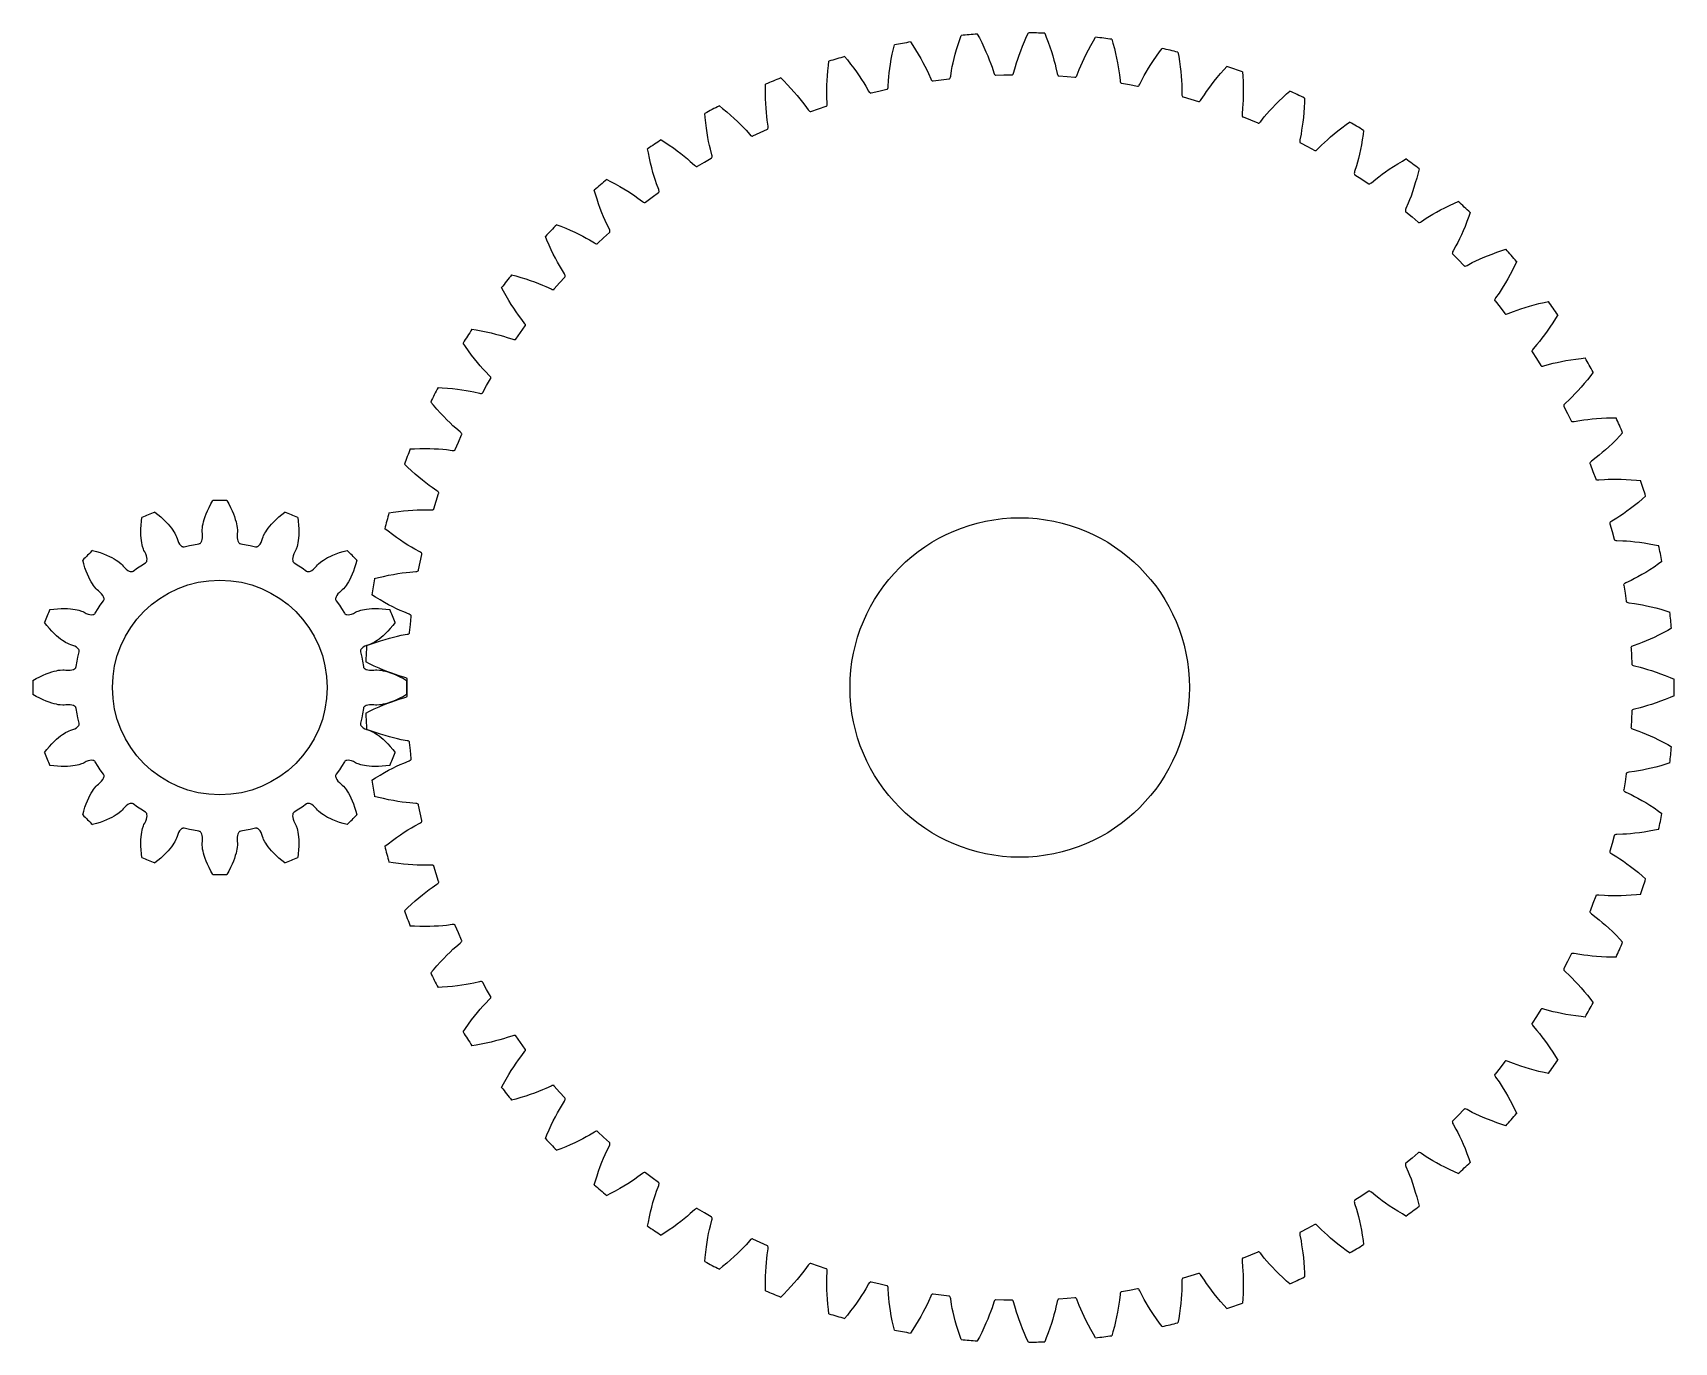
# Model space of a CAD drawing. Extents: x -27 to 210, y -94 to 94.
import ezdxf

# ---------------------------------------------------------------- set-up
doc = ezdxf.new("R2010")
doc.units = 0

msp = doc.modelspace()

# ---------------------------------------------------------------- linework, layer by layer
for centre, radius in [((115.5, 0), 24.5), ((115.5, 0), 24.5), ((0, 0), 15.5), ((0, 0), 15.5)]:
    msp.add_circle(centre, radius)
at = {"layer": 'layer0'}
for p, q in [((97.26, 92.16), (97.4, 92.75)), ((99.72, 93.17), (100.06, 92.67)), ((100.06, 92.67), (100.47, 92.02)), ((106.39, 92.1), (106.6, 92.81)), ((106.6, 92.81), (106.84, 93.55)), ((106.84, 93.55), (107.03, 94.12)), ((109.38, 94.3), (109.67, 93.77)), ((109.67, 93.77), (110.01, 93.08)), ((110.01, 93.08), (110.33, 92.41)), ((115.65, 91.9), (115.9, 92.55)), ((115.9, 92.55), (116.19, 93.23)), ((116.19, 93.23), (116.5, 93.94)), ((116.5, 93.94), (116.75, 94.49)), ((119.11, 94.43), (119.34, 93.87)), ((119.34, 93.87), (119.61, 93.15)), ((119.61, 93.15), (119.86, 92.45)), ((119.86, 92.45), (120.08, 91.79)), ((125.42, 92.02), (125.77, 92.67)), ((125.77, 92.67), (126.15, 93.34)), ((126.15, 93.34), (126.46, 93.86)), ((128.8, 93.56), (128.97, 92.98)), ((128.97, 92.98), (129.17, 92.23)), ((87.88, 89.8), (87.96, 90.4)), ((90.22, 91.06), (90.61, 90.59)), ((90.61, 90.59), (91.09, 89.98)), ((96.85, 89.99), (96.96, 90.68)), ((96.96, 90.68), (97.1, 91.4)), ((97.1, 91.4), (97.26, 92.16)), ((100.47, 92.02), (100.86, 91.39)), ((100.86, 91.39), (101.21, 90.79)), ((101.21, 90.79), (101.53, 90.21)), ((101.53, 90.21), (101.82, 89.66)), ((105.77, 89.61), (105.9, 90.18)), ((105.9, 90.18), (106.04, 90.79)), ((106.04, 90.79), (106.2, 91.43)), ((106.2, 91.43), (106.39, 92.1)), ((110.33, 92.41), (110.62, 91.77)), ((110.62, 91.77), (110.88, 91.17)), ((110.88, 91.17), (111.11, 90.59)), ((111.11, 90.59), (111.32, 90.04)), ((114.88, 89.61), (115.04, 90.14)), ((115.04, 90.14), (115.22, 90.69)), ((115.22, 90.69), (115.42, 91.28)), ((115.42, 91.28), (115.65, 91.9)), ((120.08, 91.79), (120.28, 91.16)), ((120.28, 91.16), (120.45, 90.56)), ((120.45, 90.56), (120.6, 89.99)), ((124.31, 89.71), (124.55, 90.24)), ((124.55, 90.24), (124.81, 90.81)), ((124.81, 90.81), (125.1, 91.4)), ((125.1, 91.4), (125.42, 92.02)), ((129.17, 92.23), (129.34, 91.51)), ((129.34, 91.51), (129.49, 90.83)), ((129.49, 90.83), (129.62, 90.18)), ((129.62, 90.18), (129.73, 89.57)), ((134.45, 89.93), (134.83, 90.51)), ((134.83, 90.51), (135.24, 91.12)), ((135.24, 91.12), (135.69, 91.75)), ((135.69, 91.75), (136.06, 92.24)), ((138.35, 91.7), (138.46, 91.1)), ((138.46, 91.1), (138.58, 90.34)), ((138.58, 90.34), (138.68, 89.6)), ((80.99, 87.98), (81.43, 87.55)), ((87.69, 87.6), (87.74, 88.29)), ((87.74, 88.29), (87.8, 89.03)), ((87.8, 89.03), (87.88, 89.8)), ((91.09, 89.98), (91.54, 89.4)), ((91.54, 89.4), (91.95, 88.84)), ((91.95, 88.84), (92.33, 88.29)), ((92.33, 88.29), (92.67, 87.77)), ((92.67, 87.77), (92.99, 87.28)), ((96.57, 87.59), (96.61, 88.14)), ((96.61, 88.14), (96.67, 88.72)), ((96.67, 88.72), (96.75, 89.34)), ((96.75, 89.34), (96.85, 89.99)), ((101.82, 89.66), (102.08, 89.13)), ((102.08, 89.13), (102.32, 88.64)), ((102.32, 88.64), (102.66, 87.87)), ((102.66, 87.87), (102.73, 87.73)), ((102.73, 87.73), (102.8, 87.63)), ((103, 87.56), (104.14, 87.72)), ((104.14, 87.72), (105.29, 87.86)), ((105.29, 87.86), (105.35, 87.87)), ((105.35, 87.87), (105.38, 87.88)), ((105.38, 87.88), (105.41, 87.9)), ((105.41, 87.9), (105.46, 87.98)), ((105.46, 87.98), (105.51, 88.09)), ((105.51, 88.09), (105.54, 88.25)), ((105.54, 88.25), (105.67, 89.07)), ((105.67, 89.07), (105.77, 89.61)), ((111.32, 90.04), (111.5, 89.53)), ((111.5, 89.53), (111.76, 88.73)), ((111.76, 88.73), (111.82, 88.58)), ((111.82, 88.58), (111.88, 88.47)), ((111.88, 88.47), (111.94, 88.41)), ((111.94, 88.41), (111.98, 88.39)), ((111.98, 88.39), (112.01, 88.38)), ((112.01, 88.38), (112.07, 88.38)), ((112.07, 88.38), (113.22, 88.42)), ((113.22, 88.42), (114.38, 88.44)), ((114.38, 88.44), (114.44, 88.44)), ((114.44, 88.44), (114.47, 88.45)), ((114.47, 88.45), (114.5, 88.47)), ((114.5, 88.47), (114.56, 88.54)), ((114.56, 88.54), (114.62, 88.65)), ((114.62, 88.65), (114.67, 88.8)), ((114.67, 88.8), (114.88, 89.61)), ((120.6, 89.99), (120.73, 89.46)), ((120.73, 89.46), (120.9, 88.64)), ((120.9, 88.64), (120.95, 88.49)), ((120.95, 88.49), (121, 88.38)), ((121, 88.38), (121.05, 88.3)), ((121.05, 88.3), (121.08, 88.28)), ((121.08, 88.28), (121.12, 88.27)), ((121.12, 88.27), (121.17, 88.27)), ((121.17, 88.27), (122.33, 88.19)), ((122.33, 88.19), (123.48, 88.09)), ((123.48, 88.09), (123.54, 88.08)), ((123.54, 88.08), (123.57, 88.09)), ((123.57, 88.09), (123.6, 88.11)), ((123.6, 88.11), (123.67, 88.17)), ((123.67, 88.17), (123.74, 88.27)), ((123.74, 88.27), (123.8, 88.42)), ((123.8, 88.42), (124.1, 89.2)), ((124.1, 89.2), (124.31, 89.71)), ((129.73, 89.57), (129.83, 88.99)), ((129.83, 88.99), (129.9, 88.45)), ((129.9, 88.45), (129.99, 87.62)), ((132.85, 87.1), (133.23, 87.84)), ((133.23, 87.84), (133.49, 88.32)), ((133.49, 88.32), (133.78, 88.83)), ((133.78, 88.83), (134.1, 89.37)), ((134.1, 89.37), (134.45, 89.93)), ((138.68, 89.6), (138.76, 88.91)), ((138.76, 88.91), (138.82, 88.25)), ((138.82, 88.25), (138.87, 87.63)), ((143.59, 87.51), (144.03, 88.05)), ((144.03, 88.05), (144.51, 88.61)), ((144.51, 88.61), (145.02, 89.19)), ((145.02, 89.19), (145.43, 89.63)), ((147.66, 88.86), (147.7, 88.26)), ((147.7, 88.26), (147.75, 87.48)), ((78.79, 85.71), (78.8, 86.48)), ((78.81, 84.97), (78.79, 85.71)), ((78.8, 86.48), (78.81, 87.09)), ((81.43, 87.55), (81.97, 87)), ((81.97, 87), (82.47, 86.46)), ((82.47, 86.46), (82.94, 85.94)), ((82.94, 85.94), (83.37, 85.44)), ((83.37, 85.44), (83.77, 84.96)), ((87.65, 86.31), (87.67, 86.94)), ((87.65, 85.73), (87.65, 86.31)), ((87.66, 85.18), (87.65, 85.73)), ((87.67, 86.94), (87.69, 87.6)), ((92.99, 87.28), (93.27, 86.81)), ((93.27, 86.81), (93.69, 86.09)), ((93.69, 86.09), (93.78, 85.95)), ((93.78, 85.95), (93.86, 85.86)), ((93.86, 85.86), (93.94, 85.81)), ((93.94, 85.81), (93.97, 85.8)), ((93.97, 85.8), (94, 85.8)), ((94, 85.8), (94.06, 85.81)), ((94.06, 85.81), (95.18, 86.09)), ((95.18, 86.09), (96.31, 86.34)), ((96.31, 86.34), (96.37, 86.36)), ((96.37, 86.36), (96.4, 86.37)), ((96.4, 86.37), (96.42, 86.4)), ((96.42, 86.4), (96.47, 86.48)), ((96.47, 86.48), (96.5, 86.6)), ((96.5, 86.6), (96.52, 86.75)), ((96.52, 86.75), (96.57, 87.59)), ((102.8, 87.63), (102.87, 87.57)), ((102.87, 87.57), (102.91, 87.56)), ((102.91, 87.56), (102.94, 87.55)), ((102.94, 87.55), (103, 87.56)), ((129.99, 87.62), (130.02, 87.46)), ((130.02, 87.46), (130.05, 87.34)), ((130.05, 87.34), (130.1, 87.26)), ((130.1, 87.26), (130.13, 87.24)), ((130.13, 87.24), (130.16, 87.23)), ((130.16, 87.23), (130.22, 87.22)), ((130.22, 87.22), (131.36, 87.02)), ((131.36, 87.02), (132.49, 86.8)), ((132.49, 86.8), (132.55, 86.79)), ((132.55, 86.79), (132.58, 86.79)), ((132.58, 86.79), (132.62, 86.81)), ((132.62, 86.81), (132.69, 86.86)), ((132.69, 86.86), (132.77, 86.96)), ((132.77, 86.96), (132.85, 87.1)), ((138.87, 87.63), (138.9, 87.05)), ((138.9, 87.05), (138.92, 86.5)), ((138.92, 86.5), (138.92, 85.66)), ((138.92, 85.66), (138.93, 85.5)), ((138.93, 85.5), (138.96, 85.38)), ((138.96, 85.38), (139, 85.3)), ((141.71, 84.85), (142.17, 85.56)), ((142.17, 85.56), (142.47, 86.01)), ((142.47, 86.01), (142.81, 86.48)), ((142.81, 86.48), (143.19, 86.98)), ((143.19, 86.98), (143.59, 87.51)), ((147.75, 87.48), (147.77, 86.75)), ((147.77, 85.39), (147.76, 84.76)), ((147.77, 86.75), (147.78, 86.05)), ((147.78, 86.05), (147.77, 85.39)), ((153.47, 85.16), (154.04, 85.68)), ((154.04, 85.68), (154.49, 86.08)), ((72.13, 83.96), (72.6, 83.58)), ((72.6, 83.58), (73.2, 83.09)), ((73.2, 83.09), (73.76, 82.61)), ((78.83, 84.27), (78.81, 84.97)), ((78.87, 83.61), (78.83, 84.27)), ((78.92, 82.99), (78.87, 83.61)), ((78.98, 82.41), (78.92, 82.99)), ((83.77, 84.96), (84.13, 84.5)), ((84.13, 84.5), (84.46, 84.07)), ((84.46, 84.07), (84.95, 83.39)), ((84.95, 83.39), (85.05, 83.26)), ((85.05, 83.26), (85.15, 83.18)), ((85.15, 83.18), (85.23, 83.14)), ((85.23, 83.14), (85.26, 83.13)), ((85.26, 83.13), (85.3, 83.13)), ((85.3, 83.13), (85.35, 83.15)), ((85.35, 83.15), (86.44, 83.54)), ((86.44, 83.54), (87.54, 83.91)), ((87.54, 83.91), (87.59, 83.93)), ((87.59, 83.93), (87.62, 83.95)), ((87.62, 83.95), (87.64, 83.98)), ((87.64, 83.98), (87.68, 84.06)), ((87.7, 84.34), (87.66, 85.18)), ((87.68, 84.06), (87.7, 84.18)), ((87.7, 84.18), (87.7, 84.34)), ((139, 85.3), (139.02, 85.27)), ((139.02, 85.27), (139.05, 85.26)), ((139.05, 85.26), (139.11, 85.24)), ((139.11, 85.24), (140.22, 84.93)), ((140.22, 84.93), (141.33, 84.6)), ((141.33, 84.6), (141.38, 84.58)), ((141.38, 84.58), (141.42, 84.58)), ((141.42, 84.58), (141.45, 84.59)), ((141.45, 84.59), (141.53, 84.63)), ((141.53, 84.63), (141.62, 84.72)), ((141.62, 84.72), (141.71, 84.85)), ((147.69, 83.64), (147.6, 82.8)), ((147.73, 84.18), (147.69, 83.64)), ((147.76, 84.76), (147.73, 84.18)), ((151.17, 82.78), (151.56, 83.22)), ((151.56, 83.22), (151.98, 83.68)), ((151.98, 83.68), (152.44, 84.15)), ((152.44, 84.15), (152.93, 84.65)), ((152.93, 84.65), (153.47, 85.16)), ((156.52, 82.97), (156.46, 82.27)), ((156.57, 83.7), (156.52, 82.97)), ((156.61, 84.48), (156.57, 83.7)), ((156.63, 85.08), (156.61, 84.48)), ((70.1, 82.25), (70.05, 82.85)), ((70.18, 81.48), (70.1, 82.25)), ((70.26, 80.75), (70.18, 81.48)), ((70.36, 80.06), (70.26, 80.75)), ((73.76, 82.61), (74.28, 82.14)), ((74.28, 82.14), (74.76, 81.69)), ((74.76, 81.69), (75.2, 81.25)), ((75.2, 81.25), (75.61, 80.83)), ((75.61, 80.83), (75.99, 80.43)), ((78, 80.11), (79.06, 80.59)), ((79.05, 81.87), (78.98, 82.41)), ((79.18, 81.04), (79.05, 81.87)), ((79.06, 80.59), (79.11, 80.62)), ((79.11, 80.62), (79.13, 80.64)), ((79.13, 80.64), (79.15, 80.67)), ((79.15, 80.67), (79.18, 80.76)), ((79.19, 80.88), (79.18, 81.04)), ((79.18, 80.76), (79.19, 80.88)), ((147.6, 82.8), (147.6, 82.64)), ((147.6, 82.64), (147.61, 82.52)), ((147.61, 82.52), (147.64, 82.43)), ((147.64, 82.43), (147.67, 82.4)), ((147.67, 82.4), (147.69, 82.38)), ((147.69, 82.38), (147.75, 82.36)), ((147.75, 82.36), (148.82, 81.93)), ((148.82, 81.93), (149.89, 81.49)), ((149.89, 81.49), (149.94, 81.47)), ((149.94, 81.47), (149.98, 81.46)), ((149.98, 81.46), (150.01, 81.47)), ((150.01, 81.47), (150.1, 81.51)), ((150.1, 81.51), (150.19, 81.59)), ((150.19, 81.59), (150.3, 81.71)), ((150.3, 81.71), (150.82, 82.36)), ((150.82, 82.36), (151.17, 82.78)), ((156.3, 81), (156.21, 80.42)), ((156.38, 81.62), (156.3, 81)), ((156.46, 82.27), (156.38, 81.62)), ((161.44, 80.35), (162.02, 80.8)), ((162.02, 80.8), (162.64, 81.27)), ((162.64, 81.27), (163.13, 81.62)), ((63.73, 79.06), (64.24, 78.73)), ((64.24, 78.73), (64.88, 78.3)), ((64.88, 78.3), (65.49, 77.88)), ((70.47, 79.4), (70.36, 80.06)), ((70.58, 78.79), (70.47, 79.4)), ((70.7, 78.22), (70.58, 78.79)), ((70.83, 77.69), (70.7, 78.22)), ((75.99, 80.43), (76.54, 79.81)), ((76.54, 79.81), (76.65, 79.69)), ((76.65, 79.69), (76.75, 79.62)), ((76.75, 79.62), (76.84, 79.58)), ((76.84, 79.58), (76.88, 79.58)), ((76.88, 79.58), (76.91, 79.59)), ((76.91, 79.59), (76.96, 79.61)), ((76.96, 79.61), (78, 80.11)), ((155.95, 79.06), (155.93, 78.9)), ((155.93, 78.9), (155.93, 78.78)), ((155.93, 78.78), (155.95, 78.69)), ((156.12, 79.88), (155.95, 79.06)), ((155.95, 78.69), (155.97, 78.66)), ((155.97, 78.66), (155.99, 78.64)), ((155.99, 78.64), (156.05, 78.61)), ((156.05, 78.61), (157.07, 78.07)), ((156.21, 80.42), (156.12, 79.88)), ((158.52, 77.69), (159.1, 78.29)), ((159.1, 78.29), (159.5, 78.67)), ((159.5, 78.67), (159.93, 79.07)), ((159.93, 79.07), (160.39, 79.48)), ((160.39, 79.48), (160.9, 79.91)), ((160.9, 79.91), (161.44, 80.35)), ((164.83, 78.31), (164.7, 77.63)), ((164.96, 79.04), (164.83, 78.31)), ((165.08, 79.8), (164.96, 79.04)), ((165.16, 80.4), (165.08, 79.8)), ((61.88, 77.15), (61.77, 77.74)), ((62.04, 76.39), (61.88, 77.15)), ((62.2, 75.67), (62.04, 76.39)), ((65.49, 77.88), (66.05, 77.47)), ((66.05, 77.47), (66.57, 77.06)), ((66.57, 77.06), (67.06, 76.68)), ((67.06, 76.68), (67.51, 76.3)), ((67.51, 76.3), (67.92, 75.94)), ((67.92, 75.94), (68.54, 75.38)), ((69.97, 75.83), (70.96, 76.42)), ((71.04, 76.87), (70.83, 77.69)), ((70.96, 76.42), (71.01, 76.45)), ((71.01, 76.45), (71.03, 76.47)), ((71.03, 76.47), (71.05, 76.5)), ((71.07, 76.72), (71.04, 76.87)), ((71.05, 76.5), (71.07, 76.59)), ((71.07, 76.59), (71.07, 76.72)), ((157.07, 78.07), (158.09, 77.52)), ((158.09, 77.52), (158.14, 77.5)), ((158.14, 77.5), (158.17, 77.49)), ((158.17, 77.49), (158.21, 77.49)), ((158.21, 77.49), (158.29, 77.52)), ((158.29, 77.52), (158.4, 77.59)), ((158.4, 77.59), (158.52, 77.69)), ((164.41, 76.37), (164.26, 75.81)), ((164.56, 76.98), (164.41, 76.37)), ((164.7, 77.63), (164.56, 76.98)), ((170.08, 75.59), (170.75, 75.99)), ((170.75, 75.99), (171.27, 76.29)), ((62.37, 74.99), (62.2, 75.67)), ((62.54, 74.35), (62.37, 74.99)), ((62.72, 73.75), (62.54, 74.35)), ((62.9, 73.2), (62.72, 73.75)), ((68.54, 75.38), (68.67, 75.28)), ((68.67, 75.28), (68.77, 75.21)), ((68.77, 75.21), (68.86, 75.19)), ((68.86, 75.19), (68.9, 75.19)), ((68.9, 75.19), (68.93, 75.2)), ((68.93, 75.2), (68.98, 75.23)), ((68.98, 75.23), (69.97, 75.83)), ((163.82, 74.33), (163.81, 74.2)), ((163.81, 74.2), (163.83, 74.11)), ((163.86, 74.48), (163.82, 74.33)), ((163.83, 74.11), (163.84, 74.08)), ((163.84, 74.08), (163.86, 74.06)), ((164.11, 75.28), (163.86, 74.48)), ((163.86, 74.06), (163.91, 74.02)), ((163.91, 74.02), (164.88, 73.38)), ((164.26, 75.81), (164.11, 75.28)), ((166.92, 73.39), (167.35, 73.73)), ((167.35, 73.73), (167.82, 74.08)), ((167.82, 74.08), (168.33, 74.44)), ((168.33, 74.44), (168.87, 74.82)), ((168.87, 74.82), (169.46, 75.2)), ((169.46, 75.2), (170.08, 75.59)), ((172.82, 73.53), (172.62, 72.82)), ((173.02, 74.28), (172.82, 73.53)), ((173.16, 74.87), (173.02, 74.28)), ((54.23, 71.22), (54.06, 71.8)), ((54.47, 70.48), (54.23, 71.22)), ((55.87, 73.31), (56.41, 73.04)), ((56.41, 73.04), (57.1, 72.68)), ((57.1, 72.68), (57.74, 72.32)), ((57.74, 72.32), (58.35, 71.97)), ((58.35, 71.97), (58.91, 71.63)), ((58.91, 71.63), (59.44, 71.29)), ((59.44, 71.29), (59.92, 70.96)), ((62.41, 70.75), (63.34, 71.43)), ((63.07, 72.68), (62.9, 73.2)), ((63.37, 71.89), (63.07, 72.68)), ((63.34, 71.43), (63.39, 71.47)), ((63.41, 71.74), (63.37, 71.89)), ((63.39, 71.47), (63.41, 71.49)), ((63.43, 71.62), (63.41, 71.74)), ((63.41, 71.49), (63.42, 71.53)), ((63.42, 71.53), (63.43, 71.62)), ((164.88, 73.38), (165.83, 72.73)), ((165.83, 72.73), (165.88, 72.7)), ((165.88, 72.7), (165.91, 72.69)), ((165.91, 72.69), (165.95, 72.69)), ((165.95, 72.69), (166.04, 72.71)), ((166.04, 72.71), (166.15, 72.77)), ((166.15, 72.77), (166.28, 72.86)), ((166.28, 72.86), (166.92, 73.39)), ((172.21, 71.53), (172.01, 70.94)), ((172.42, 72.16), (172.21, 71.53)), ((172.62, 72.82), (172.42, 72.16)), ((54.7, 69.79), (54.47, 70.48)), ((54.94, 69.13), (54.7, 69.79)), ((55.18, 68.51), (54.94, 69.13)), ((59.92, 70.96), (60.37, 70.65)), ((60.37, 70.65), (61.04, 70.15)), ((61.04, 70.15), (61.17, 70.06)), ((61.17, 70.06), (61.29, 70.01)), ((61.29, 70.01), (61.38, 69.99)), ((61.38, 69.99), (61.41, 70)), ((61.41, 70), (61.44, 70.01)), ((61.44, 70.01), (61.49, 70.05)), ((61.49, 70.05), (62.41, 70.75)), ((171.21, 68.97), (171.19, 68.84)), ((171.19, 68.84), (171.19, 68.75)), ((171.19, 68.75), (171.2, 68.72)), ((171.26, 69.12), (171.21, 68.97)), ((171.6, 69.89), (171.26, 69.12)), ((171.8, 70.39), (171.6, 69.89)), ((172.01, 70.94), (171.8, 70.39)), ((175.7, 68.62), (176.28, 68.93)), ((176.28, 68.93), (176.9, 69.25)), ((176.9, 69.25), (177.56, 69.58)), ((177.56, 69.58), (178.27, 69.9)), ((178.27, 69.9), (178.82, 70.15)), ((48.65, 66.8), (49.22, 66.58)), ((49.22, 66.58), (49.94, 66.29)), ((55.42, 67.94), (55.18, 68.51)), ((55.65, 67.4), (55.42, 67.94)), ((55.88, 66.9), (55.65, 67.4)), ((56.25, 66.15), (55.88, 66.9)), ((171.2, 68.72), (171.22, 68.69)), ((171.22, 68.69), (171.27, 68.65)), ((171.27, 68.65), (172.16, 67.92)), ((172.16, 67.92), (173.04, 67.17)), ((173.04, 67.17), (173.09, 67.14)), ((173.09, 67.14), (173.12, 67.12)), ((173.12, 67.12), (173.15, 67.11)), ((173.15, 67.11), (173.24, 67.13)), ((173.24, 67.13), (173.36, 67.17)), ((173.36, 67.17), (173.5, 67.25)), ((173.5, 67.25), (174.2, 67.72)), ((174.2, 67.72), (174.66, 68.01)), ((174.66, 68.01), (175.16, 68.31)), ((175.16, 68.31), (175.7, 68.62)), ((179.81, 66.56), (179.54, 65.92)), ((180.08, 67.25), (179.81, 66.56)), ((180.35, 67.98), (180.08, 67.25)), ((180.55, 68.55), (180.35, 67.98)), ((47.24, 64.55), (47.01, 65.11)), ((47.54, 63.84), (47.24, 64.55)), ((49.94, 66.29), (50.61, 66)), ((50.61, 66), (51.25, 65.71)), ((51.25, 65.71), (51.84, 65.43)), ((51.84, 65.43), (52.4, 65.15)), ((52.4, 65.15), (52.92, 64.87)), ((52.92, 64.87), (53.4, 64.61)), ((53.4, 64.61), (54.12, 64.18)), ((54.12, 64.18), (54.26, 64.1)), ((54.26, 64.1), (54.38, 64.06)), ((54.38, 64.06), (54.47, 64.06)), ((54.47, 64.06), (54.5, 64.07)), ((54.5, 64.07), (54.53, 64.08)), ((54.53, 64.08), (54.57, 64.12)), ((54.57, 64.12), (55.42, 64.91)), ((55.42, 64.91), (56.27, 65.69)), ((56.31, 66.01), (56.25, 66.15)), ((56.27, 65.69), (56.31, 65.73)), ((56.34, 65.89), (56.31, 66.01)), ((56.31, 65.73), (56.33, 65.76)), ((56.33, 65.76), (56.34, 65.79)), ((56.34, 65.79), (56.34, 65.89)), ((178.74, 64.23), (178.49, 63.75)), ((179, 64.75), (178.74, 64.23)), ((179.27, 65.32), (179, 64.75)), ((179.54, 65.92), (179.27, 65.32)), ((47.85, 63.17), (47.54, 63.84)), ((48.15, 62.54), (47.85, 63.17)), ((48.46, 61.95), (48.15, 62.54)), ((48.75, 61.4), (48.46, 61.95)), ((177.97, 62.75), (177.96, 62.66)), ((177.96, 62.66), (177.97, 62.63)), ((178.01, 62.87), (177.97, 62.75)), ((177.97, 62.63), (177.99, 62.6)), ((177.99, 62.6), (178.03, 62.56)), ((178.08, 63.02), (178.01, 62.87)), ((178.03, 62.56), (178.84, 61.73)), ((178.49, 63.75), (178.08, 63.02)), ((178.84, 61.73), (179.65, 60.9)), ((181.34, 61.56), (181.87, 61.81)), ((181.87, 61.81), (182.44, 62.06)), ((182.44, 62.06), (183.05, 62.32)), ((183.05, 62.32), (183.7, 62.57)), ((183.7, 62.57), (184.39, 62.83)), ((184.39, 62.83), (185.12, 63.08)), ((185.12, 63.08), (185.7, 63.27)), ((42.14, 59.57), (42.72, 59.41)), ((42.72, 59.41), (43.47, 59.2)), ((49.04, 60.89), (48.75, 61.4)), ((49.32, 60.42), (49.04, 60.89)), ((49.06, 58.39), (49.83, 59.25)), ((49.76, 59.71), (49.32, 60.42)), ((49.84, 59.57), (49.76, 59.71)), ((49.83, 59.25), (49.87, 59.3)), ((49.88, 59.45), (49.84, 59.57)), ((49.87, 59.3), (49.88, 59.33)), ((49.89, 59.36), (49.88, 59.45)), ((49.88, 59.33), (49.89, 59.36)), ((179.65, 60.9), (179.69, 60.86)), ((179.69, 60.86), (179.71, 60.84)), ((179.71, 60.84), (179.75, 60.83)), ((179.75, 60.83), (179.84, 60.83)), ((179.84, 60.83), (179.96, 60.87)), ((179.96, 60.87), (180.11, 60.93)), ((180.11, 60.93), (180.85, 61.32)), ((180.85, 61.32), (181.34, 61.56)), ((186.31, 59.6), (185.98, 58.99)), ((186.65, 60.25), (186.31, 59.6)), ((187, 60.95), (186.65, 60.25)), ((187.26, 61.49), (187, 60.95)), ((40.96, 57.19), (40.67, 57.72)), ((41.34, 56.51), (40.96, 57.19)), ((43.47, 59.2), (44.17, 58.98)), ((44.17, 58.98), (44.83, 58.76)), ((44.83, 58.76), (45.45, 58.54)), ((45.45, 58.54), (46.04, 58.31)), ((46.04, 58.31), (46.58, 58.09)), ((46.58, 58.09), (47.08, 57.88)), ((47.08, 57.88), (47.84, 57.53)), ((47.84, 57.53), (47.99, 57.47)), ((47.99, 57.47), (48.11, 57.44)), ((48.11, 57.44), (48.21, 57.44)), ((48.21, 57.44), (48.24, 57.45)), ((48.24, 57.45), (48.27, 57.47)), ((48.27, 57.47), (48.3, 57.52)), ((48.3, 57.52), (49.06, 58.39)), ((184.71, 56.93), (184.22, 56.25)), ((185.01, 57.39), (184.71, 56.93)), ((185.32, 57.88), (185.01, 57.39)), ((185.64, 58.42), (185.32, 57.88)), ((185.98, 58.99), (185.64, 58.42)), ((41.71, 55.88), (41.34, 56.51)), ((42.08, 55.28), (41.71, 55.88)), ((42.44, 54.73), (42.08, 55.28)), ((42.79, 54.21), (42.44, 54.73)), ((184.09, 56), (184.08, 55.91)), ((184.08, 55.91), (184.08, 55.87)), ((184.08, 55.87), (184.1, 55.84)), ((184.14, 56.11), (184.09, 56)), ((184.1, 55.84), (184.13, 55.8)), ((184.13, 55.8), (184.86, 54.89)), ((184.22, 56.25), (184.14, 56.11)), ((184.86, 54.89), (185.57, 53.98)), ((187.32, 54.47), (187.87, 54.66)), ((187.87, 54.66), (188.47, 54.85)), ((188.47, 54.85), (189.1, 55.04)), ((189.1, 55.04), (189.77, 55.23)), ((189.77, 55.23), (190.48, 55.41)), ((190.48, 55.41), (191.24, 55.59)), ((191.24, 55.59), (191.83, 55.71)), ((43.13, 53.73), (42.79, 54.21)), ((43.45, 53.29), (43.13, 53.73)), ((43.41, 51.25), (44.09, 52.19)), ((43.97, 52.63), (43.45, 53.29)), ((44.06, 52.5), (43.97, 52.63)), ((44.12, 52.39), (44.06, 52.5)), ((44.09, 52.19), (44.12, 52.23)), ((44.14, 52.3), (44.12, 52.39)), ((44.12, 52.23), (44.13, 52.27)), ((44.13, 52.27), (44.14, 52.3)), ((185.57, 53.98), (185.6, 53.94)), ((185.6, 53.94), (185.63, 53.92)), ((185.63, 53.92), (185.66, 53.9)), ((185.66, 53.9), (185.75, 53.9)), ((185.75, 53.9), (185.88, 53.92)), ((185.88, 53.92), (186.03, 53.97)), ((186.03, 53.97), (186.81, 54.28)), ((186.81, 54.28), (187.32, 54.47)), ((192.47, 52.62), (192.06, 52)), ((192.88, 53.27), (192.47, 52.62)), ((193.2, 53.79), (192.88, 53.27)), ((36.4, 51.71), (37, 51.61)), ((37, 51.61), (37.76, 51.48)), ((37.76, 51.48), (38.48, 51.33)), ((38.48, 51.33), (39.17, 51.18)), ((39.17, 51.18), (39.81, 51.02)), ((39.81, 51.02), (40.41, 50.86)), ((40.41, 50.86), (40.97, 50.7)), ((40.97, 50.7), (41.49, 50.54)), ((41.49, 50.54), (42.29, 50.26)), ((42.29, 50.26), (42.44, 50.22)), ((42.44, 50.22), (42.56, 50.21)), ((42.56, 50.21), (42.66, 50.22)), ((42.66, 50.22), (42.69, 50.23)), ((42.69, 50.23), (42.71, 50.26)), ((42.71, 50.26), (42.75, 50.3)), ((42.75, 50.3), (43.41, 51.25)), ((190.54, 49.94), (190.19, 49.52)), ((190.9, 50.4), (190.54, 49.94)), ((191.28, 50.89), (190.9, 50.4)), ((191.67, 51.43), (191.28, 50.89)), ((192.06, 52), (191.67, 51.43)), ((35.48, 49.22), (35.14, 49.72)), ((35.92, 48.59), (35.48, 49.22)), ((36.36, 47.99), (35.92, 48.59)), ((36.79, 47.44), (36.36, 47.99)), ((37.2, 46.93), (36.79, 47.44)), ((189.48, 48.65), (189.46, 48.56)), ((189.46, 48.56), (189.46, 48.52)), ((189.46, 48.52), (189.47, 48.49)), ((189.47, 48.49), (189.51, 48.44)), ((189.55, 48.76), (189.48, 48.65)), ((189.51, 48.44), (190.13, 47.47)), ((189.64, 48.88), (189.55, 48.76)), ((190.19, 49.52), (189.64, 48.88)), ((190.13, 47.47), (190.75, 46.49)), ((195.06, 47.3), (195.78, 47.41)), ((195.78, 47.41), (196.55, 47.5)), ((196.55, 47.5), (197.15, 47.57)), ((37.6, 46.45), (37.2, 46.93)), ((37.99, 46.01), (37.6, 46.45)), ((38.36, 45.6), (37.99, 46.01)), ((38.94, 45), (38.36, 45.6)), ((190.75, 46.49), (190.78, 46.44)), ((190.78, 46.44), (190.8, 46.42)), ((190.8, 46.42), (190.83, 46.4)), ((190.83, 46.4), (190.92, 46.39)), ((190.92, 46.39), (191.05, 46.39)), ((191.05, 46.39), (191.2, 46.43)), ((191.2, 46.43), (192.01, 46.66)), ((192.01, 46.66), (192.54, 46.8)), ((192.54, 46.8), (193.11, 46.93)), ((193.11, 46.93), (193.72, 47.06)), ((193.72, 47.06), (194.37, 47.18)), ((194.37, 47.18), (195.06, 47.3)), ((197.95, 45.03), (197.47, 44.42)), ((198.32, 45.52), (197.95, 45.03)), ((31.51, 43.3), (32.11, 43.27)), ((32.11, 43.27), (32.88, 43.21)), ((32.88, 43.21), (33.61, 43.14)), ((33.61, 43.14), (34.31, 43.06)), ((34.31, 43.06), (34.96, 42.97)), ((34.96, 42.97), (35.58, 42.87)), ((35.58, 42.87), (36.15, 42.77)), ((36.15, 42.77), (36.69, 42.66)), ((37.96, 42.56), (38.52, 43.57)), ((38.52, 43.57), (39.1, 44.57)), ((39.04, 44.88), (38.94, 45)), ((39.11, 44.77), (39.04, 44.88)), ((39.1, 44.57), (39.13, 44.62)), ((39.14, 44.69), (39.11, 44.77)), ((39.13, 44.62), (39.14, 44.65)), ((39.14, 44.65), (39.14, 44.69)), ((196.11, 42.83), (195.68, 42.38)), ((196.55, 43.33), (196.11, 42.83)), ((197.01, 43.86), (196.55, 43.33)), ((197.47, 44.42), (197.01, 43.86)), ((30.84, 40.73), (30.45, 41.19)), ((31.35, 40.15), (30.84, 40.73)), ((36.69, 42.66), (37.51, 42.47)), ((37.51, 42.47), (37.66, 42.44)), ((37.66, 42.44), (37.79, 42.44)), ((37.79, 42.44), (37.88, 42.46)), ((37.88, 42.46), (37.91, 42.48)), ((37.91, 42.48), (37.93, 42.51)), ((37.93, 42.51), (37.96, 42.56)), ((194.09, 40.78), (194.06, 40.7)), ((194.06, 40.7), (194.06, 40.66)), ((194.06, 40.66), (194.07, 40.63)), ((194.07, 40.63), (194.09, 40.58)), ((194.17, 40.88), (194.09, 40.78)), ((194.09, 40.58), (194.62, 39.55)), ((194.28, 41), (194.17, 40.88)), ((194.89, 41.57), (194.28, 41)), ((195.28, 41.96), (194.89, 41.57)), ((195.68, 42.38), (195.28, 41.96)), ((31.85, 39.6), (31.35, 40.15)), ((32.33, 39.1), (31.85, 39.6)), ((32.79, 38.63), (32.33, 39.1)), ((33.24, 38.19), (32.79, 38.63)), ((33.67, 37.79), (33.24, 38.19)), ((194.62, 39.55), (195.13, 38.51)), ((195.13, 38.51), (195.15, 38.46)), ((195.15, 38.46), (195.17, 38.43)), ((195.17, 38.43), (195.21, 38.41)), ((195.21, 38.41), (195.29, 38.38)), ((195.29, 38.38), (195.42, 38.38)), ((195.42, 38.38), (195.58, 38.4)), ((195.58, 38.4), (196.4, 38.55)), ((196.4, 38.55), (196.94, 38.63)), ((196.94, 38.63), (197.52, 38.7)), ((197.52, 38.7), (198.14, 38.77)), ((198.14, 38.77), (198.8, 38.82)), ((198.8, 38.82), (199.5, 38.87)), ((199.5, 38.87), (200.23, 38.9)), ((200.23, 38.9), (201.01, 38.92)), ((201.01, 38.92), (201.61, 38.92)), ((34.08, 37.43), (33.67, 37.79)), ((34.72, 36.89), (34.08, 37.43)), ((34.45, 35.42), (34.92, 36.48)), ((34.83, 36.78), (34.72, 36.89)), ((34.91, 36.68), (34.83, 36.78)), ((34.95, 36.6), (34.91, 36.68)), ((34.92, 36.48), (34.95, 36.53)), ((34.95, 36.56), (34.95, 36.6)), ((34.95, 36.53), (34.95, 36.56)), ((201.61, 35.76), (201.08, 35.24)), ((202.15, 36.32), (201.61, 35.76)), ((202.56, 36.76), (202.15, 36.32)), ((27.5, 34.44), (28.1, 34.46)), ((28.1, 34.46), (28.88, 34.49)), ((28.88, 34.49), (29.61, 34.49)), ((29.61, 34.49), (30.31, 34.48)), ((30.31, 34.48), (30.97, 34.46)), ((30.97, 34.46), (31.59, 34.43)), ((31.59, 34.43), (32.18, 34.38)), ((32.18, 34.38), (32.72, 34.33)), ((32.72, 34.33), (33.55, 34.23)), ((33.55, 34.23), (33.71, 34.22)), ((33.71, 34.22), (33.84, 34.23)), ((33.84, 34.23), (33.92, 34.26)), ((33.92, 34.26), (33.95, 34.28)), ((33.95, 34.28), (33.97, 34.3)), ((33.97, 34.3), (34, 34.36)), ((34, 34.36), (34.45, 35.42)), ((198.74, 33.19), (198.07, 32.68)), ((199.17, 33.53), (198.74, 33.19)), ((199.62, 33.91), (199.17, 33.53)), ((200.09, 34.32), (199.62, 33.91)), ((200.58, 34.76), (200.09, 34.32)), ((201.08, 35.24), (200.58, 34.76)), ((27.1, 31.81), (26.67, 32.23)), ((27.67, 31.28), (27.1, 31.81)), ((28.22, 30.79), (27.67, 31.28)), ((197.83, 32.4), (197.82, 32.37)), ((197.82, 32.37), (197.83, 32.33)), ((197.87, 32.49), (197.83, 32.4)), ((197.83, 32.33), (197.85, 32.28)), ((197.85, 32.28), (198.26, 31.2)), ((197.95, 32.58), (197.87, 32.49)), ((198.07, 32.68), (197.95, 32.58)), ((198.26, 31.2), (198.67, 30.12)), ((28.75, 30.34), (28.22, 30.79)), ((29.26, 29.92), (28.75, 30.34)), ((29.75, 29.53), (29.26, 29.92)), ((30.22, 29.18), (29.75, 29.53)), ((30.66, 28.86), (30.22, 29.18)), ((31.35, 28.39), (30.66, 28.86)), ((198.67, 30.12), (198.69, 30.06)), ((198.69, 30.06), (198.7, 30.03)), ((198.7, 30.03), (198.73, 30.01)), ((198.73, 30.01), (198.82, 29.98)), ((198.82, 29.98), (198.94, 29.96)), ((198.94, 29.96), (199.1, 29.96)), ((199.1, 29.96), (199.94, 30.02)), ((199.94, 30.02), (200.48, 30.05)), ((200.48, 30.05), (201.07, 30.06)), ((201.07, 30.06), (201.69, 30.06)), ((201.69, 30.06), (202.35, 30.05)), ((202.35, 30.05), (203.05, 30.03)), ((203.05, 30.03), (203.78, 29.98)), ((203.78, 29.98), (204.56, 29.92)), ((204.56, 29.92), (205.16, 29.86)), ((30.89, 25.79), (31.24, 26.9)), ((31.24, 26.9), (31.6, 28)), ((31.48, 28.29), (31.35, 28.39)), ((31.57, 28.2), (31.48, 28.29)), ((31.61, 28.12), (31.57, 28.2)), ((31.6, 28), (31.62, 28.05)), ((31.62, 28.09), (31.61, 28.12)), ((31.62, 28.05), (31.62, 28.09)), ((204.25, 26.26), (203.7, 25.83)), ((204.83, 26.72), (204.25, 26.26)), ((205.42, 27.22), (204.83, 26.72)), ((205.88, 27.61), (205.42, 27.22)), ((24.42, 25.21), (25.02, 25.3)), ((25.02, 25.3), (25.79, 25.4)), ((25.79, 25.4), (26.52, 25.48)), ((26.52, 25.48), (27.22, 25.54)), ((27.22, 25.54), (27.88, 25.59)), ((27.88, 25.59), (28.5, 25.62)), ((28.5, 25.62), (29.08, 25.63)), ((29.08, 25.63), (29.63, 25.64)), ((29.63, 25.64), (30.47, 25.62)), ((30.47, 25.62), (30.63, 25.62)), ((30.63, 25.62), (30.75, 25.65)), ((30.75, 25.65), (30.83, 25.69)), ((30.83, 25.69), (30.86, 25.71)), ((30.86, 25.71), (30.88, 25.74)), ((30.88, 25.74), (30.89, 25.79)), ((200.73, 23.77), (200.72, 23.73)), ((200.72, 23.73), (200.72, 23.7)), ((200.78, 23.84), (200.73, 23.77)), ((200.87, 23.93), (200.78, 23.84)), ((201, 24.02), (200.87, 23.93)), ((201.71, 24.45), (201, 24.02)), ((202.17, 24.75), (201.71, 24.45)), ((202.66, 25.08), (202.17, 24.75)), ((203.17, 25.44), (202.66, 25.08)), ((203.7, 25.83), (203.17, 25.44)), ((24.3, 22.55), (23.82, 22.92)), ((24.92, 22.08), (24.3, 22.55)), ((25.51, 21.65), (24.92, 22.08)), ((26.09, 21.26), (25.51, 21.65)), ((200.72, 23.7), (200.73, 23.64)), ((200.73, 23.64), (201.03, 22.53)), ((201.03, 22.53), (201.32, 21.41)), ((201.32, 21.41), (201.34, 21.35)), ((201.34, 21.35), (201.35, 21.32)), ((26.64, 20.89), (26.09, 21.26)), ((27.17, 20.56), (26.64, 20.89)), ((27.67, 20.26), (27.17, 20.56)), ((28.14, 19.98), (27.67, 20.26)), ((28.88, 19.59), (28.14, 19.98)), ((29.02, 19.5), (28.88, 19.59)), ((28.92, 18.09), (29.16, 19.22)), ((29.11, 19.42), (29.02, 19.5)), ((29.16, 19.35), (29.11, 19.42)), ((29.18, 19.31), (29.16, 19.35)), ((29.16, 19.22), (29.18, 19.28)), ((29.18, 19.28), (29.18, 19.31)), ((201.35, 21.32), (201.38, 21.29)), ((201.38, 21.29), (201.46, 21.25)), ((201.46, 21.25), (201.58, 21.22)), ((201.58, 21.22), (201.74, 21.21)), ((201.74, 21.21), (202.58, 21.18)), ((202.58, 21.18), (203.12, 21.15)), ((203.12, 21.15), (203.7, 21.1)), ((203.7, 21.1), (204.33, 21.04)), ((204.33, 21.04), (204.98, 20.96)), ((204.98, 20.96), (205.67, 20.86)), ((205.67, 20.86), (206.4, 20.75)), ((206.4, 20.75), (207.16, 20.6)), ((207.16, 20.6), (207.75, 20.48)), ((26.33, 16.54), (26.91, 16.61)), ((26.91, 16.61), (27.45, 16.67)), ((27.45, 16.67), (28.29, 16.74)), ((28.29, 16.74), (28.44, 16.76)), ((28.44, 16.76), (28.56, 16.8)), ((28.56, 16.8), (28.64, 16.85)), ((28.64, 16.85), (28.67, 16.87)), ((28.67, 16.87), (28.68, 16.9)), ((28.68, 16.9), (28.69, 16.96)), ((28.69, 16.96), (28.92, 18.09)), ((205.89, 16.62), (205.32, 16.29)), ((206.48, 16.99), (205.89, 16.62)), ((207.1, 17.39), (206.48, 16.99)), ((207.74, 17.83), (207.1, 17.39)), ((208.24, 18.17), (207.74, 17.83)), ((22.31, 15.71), (22.9, 15.86)), ((22.9, 15.86), (23.65, 16.04)), ((23.65, 16.04), (24.37, 16.2)), ((24.37, 16.2), (25.06, 16.33)), ((25.06, 16.33), (25.71, 16.44)), ((25.71, 16.44), (26.33, 16.54)), ((202.72, 14.88), (202.7, 14.84)), ((202.7, 14.84), (202.7, 14.81)), ((202.7, 14.81), (202.71, 14.75)), ((202.71, 14.75), (202.9, 13.61)), ((202.77, 14.95), (202.72, 14.88)), ((202.87, 15.02), (202.77, 14.95)), ((203.01, 15.1), (202.87, 15.02)), ((203.77, 15.46), (203.01, 15.1)), ((204.26, 15.71), (203.77, 15.46)), ((204.77, 15.98), (204.26, 15.71)), ((205.32, 16.29), (204.77, 15.98)), ((22.46, 13.05), (21.95, 13.38)), ((23.13, 12.65), (22.46, 13.05)), ((23.76, 12.28), (23.13, 12.65)), ((24.38, 11.95), (23.76, 12.28)), ((24.96, 11.64), (24.38, 11.95)), ((202.9, 13.61), (203.07, 12.47)), ((203.07, 12.47), (203.08, 12.41)), ((203.08, 12.41), (203.09, 12.38)), ((203.09, 12.38), (203.11, 12.35)), ((203.11, 12.35), (203.19, 12.3)), ((203.19, 12.3), (203.3, 12.26)), ((203.3, 12.26), (203.46, 12.23)), ((203.46, 12.23), (204.29, 12.12)), ((204.29, 12.12), (204.83, 12.03)), ((204.83, 12.03), (205.41, 11.92)), ((205.41, 11.92), (206.02, 11.8)), ((25.52, 11.37), (24.96, 11.64)), ((26.05, 11.12), (25.52, 11.37)), ((26.55, 10.9), (26.05, 11.12)), ((27.33, 10.58), (26.55, 10.9)), ((27.47, 10.51), (27.33, 10.58)), ((27.57, 10.44), (27.47, 10.51)), ((27.52, 9.09), (27.64, 10.24)), ((27.63, 10.37), (27.57, 10.44)), ((27.65, 10.33), (27.63, 10.37)), ((27.64, 10.24), (27.65, 10.3)), ((27.65, 10.3), (27.65, 10.33)), ((206.02, 11.8), (206.66, 11.65)), ((206.66, 11.65), (207.34, 11.48)), ((207.34, 11.48), (208.05, 11.29)), ((208.05, 11.29), (208.79, 11.07)), ((208.79, 11.07), (209.37, 10.89)), ((23.86, 6.94), (24.49, 7.12)), ((24.49, 7.12), (25.1, 7.28)), ((25.1, 7.28), (25.67, 7.41)), ((25.67, 7.41), (26.2, 7.53)), ((26.2, 7.53), (27.03, 7.68)), ((27.03, 7.68), (27.18, 7.72)), ((27.18, 7.72), (27.3, 7.77)), ((27.3, 7.77), (27.37, 7.83)), ((27.37, 7.83), (27.39, 7.86)), ((27.39, 7.86), (27.4, 7.89)), ((27.4, 7.89), (27.41, 7.94)), ((27.41, 7.94), (27.52, 9.09)), ((207.12, 7.24), (206.52, 6.97)), ((207.75, 7.55), (207.12, 7.24)), ((208.4, 7.88), (207.75, 7.55)), ((209.09, 8.25), (208.4, 7.88)), ((209.61, 8.54), (209.09, 8.25)), ((21.19, 6.04), (21.76, 6.25)), ((21.76, 6.25), (22.49, 6.51)), ((22.49, 6.51), (23.19, 6.74)), ((23.19, 6.74), (23.86, 6.94)), ((203.77, 5.8), (203.76, 5.77)), ((203.76, 5.77), (203.77, 5.71)), ((203.79, 5.83), (203.77, 5.8)), ((203.77, 5.71), (203.83, 4.55)), ((203.85, 5.9), (203.79, 5.83)), ((203.96, 5.96), (203.85, 5.9)), ((204.1, 6.02), (203.96, 5.96)), ((204.89, 6.3), (204.1, 6.02)), ((205.4, 6.5), (204.89, 6.3)), ((205.94, 6.72), (205.4, 6.5)), ((206.52, 6.97), (205.94, 6.72)), ((21.61, 3.42), (21.07, 3.69)), ((22.31, 3.09), (21.61, 3.42)), ((22.99, 2.79), (22.31, 3.09)), ((23.63, 2.52), (22.99, 2.79)), ((24.24, 2.27), (23.63, 2.52)), ((203.83, 4.55), (203.89, 3.4)), ((203.89, 3.4), (203.89, 3.34)), ((203.89, 3.34), (203.9, 3.31)), ((203.9, 3.31), (203.92, 3.28)), ((203.92, 3.28), (203.99, 3.22)), ((203.99, 3.22), (204.1, 3.17)), ((204.1, 3.17), (204.25, 3.12)), ((204.25, 3.12), (205.07, 2.92)), ((205.07, 2.92), (205.59, 2.78)), ((205.59, 2.78), (206.16, 2.62)), ((206.16, 2.62), (206.75, 2.43)), ((206.75, 2.43), (207.38, 2.22)), ((24.83, 2.05), (24.24, 2.27)), ((25.38, 1.86), (24.83, 2.05)), ((25.9, 1.69), (25.38, 1.86)), ((26.71, 1.45), (25.9, 1.69)), ((26.86, 1.4), (26.71, 1.45)), ((26.96, 1.34), (26.86, 1.4)), ((27.03, 1.28), (26.96, 1.34)), ((27.05, 1.25), (27.03, 1.28)), ((27.06, 1.21), (27.05, 1.25)), ((27.05, 0), (27.06, 1.16)), ((27.06, -1.16), (27.05, 0)), ((27.06, 1.16), (27.06, 1.21)), ((207.38, 2.22), (208.03, 1.98)), ((208.03, 1.98), (208.72, 1.71)), ((208.72, 1.71), (209.44, 1.42)), ((209.44, 1.42), (209.99, 1.18)), ((23.63, -2.52), (24.24, -2.27)), ((24.24, -2.27), (24.83, -2.05)), ((24.83, -2.05), (25.38, -1.86)), ((25.38, -1.86), (25.9, -1.69)), ((25.9, -1.69), (26.71, -1.45)), ((26.71, -1.45), (26.86, -1.4)), ((26.86, -1.4), (26.96, -1.34)), ((26.96, -1.34), (27.03, -1.28)), ((27.03, -1.28), (27.05, -1.25)), ((27.05, -1.25), (27.06, -1.21)), ((27.06, -1.21), (27.06, -1.16)), ((207.38, -2.22), (206.75, -2.43)), ((208.03, -1.98), (207.38, -2.22)), ((208.72, -1.71), (208.03, -1.98)), ((209.44, -1.42), (208.72, -1.71)), ((209.99, -1.18), (209.44, -1.42)), ((21.07, -3.69), (21.61, -3.42)), ((21.61, -3.42), (22.31, -3.09)), ((22.31, -3.09), (22.99, -2.79)), ((22.99, -2.79), (23.63, -2.52)), ((203.83, -4.55), (203.77, -5.71)), ((203.89, -3.4), (203.83, -4.55)), ((203.9, -3.31), (203.89, -3.34)), ((203.89, -3.34), (203.89, -3.4)), ((203.92, -3.28), (203.9, -3.31)), ((203.99, -3.22), (203.92, -3.28)), ((204.1, -3.17), (203.99, -3.22)), ((204.25, -3.12), (204.1, -3.17)), ((205.07, -2.92), (204.25, -3.12)), ((205.59, -2.78), (205.07, -2.92)), ((206.16, -2.62), (205.59, -2.78)), ((206.75, -2.43), (206.16, -2.62)), ((21.76, -6.25), (21.19, -6.04)), ((22.49, -6.51), (21.76, -6.25)), ((23.19, -6.74), (22.49, -6.51)), ((23.86, -6.94), (23.19, -6.74)), ((24.49, -7.12), (23.86, -6.94)), ((203.77, -5.71), (203.76, -5.77)), ((203.76, -5.77), (203.77, -5.8)), ((203.77, -5.8), (203.79, -5.83)), ((203.79, -5.83), (203.85, -5.9)), ((203.85, -5.9), (203.96, -5.96)), ((203.96, -5.96), (204.1, -6.02)), ((204.1, -6.02), (204.89, -6.3)), ((204.89, -6.3), (205.4, -6.5)), ((205.4, -6.5), (205.94, -6.72)), ((205.94, -6.72), (206.52, -6.97)), ((206.52, -6.97), (207.12, -7.24)), ((25.1, -7.28), (24.49, -7.12)), ((25.67, -7.41), (25.1, -7.28)), ((26.2, -7.53), (25.67, -7.41)), ((27.03, -7.68), (26.2, -7.53)), ((27.18, -7.72), (27.03, -7.68)), ((27.3, -7.77), (27.18, -7.72)), ((27.37, -7.83), (27.3, -7.77)), ((27.39, -7.86), (27.37, -7.83)), ((27.4, -7.89), (27.39, -7.86)), ((27.41, -7.94), (27.4, -7.89)), ((27.52, -9.09), (27.41, -7.94)), ((27.64, -10.24), (27.52, -9.09)), ((207.12, -7.24), (207.75, -7.55)), ((207.75, -7.55), (208.4, -7.88)), ((208.4, -7.88), (209.09, -8.25)), ((209.09, -8.25), (209.61, -8.54)), ((24.38, -11.95), (24.96, -11.64)), ((24.96, -11.64), (25.52, -11.37)), ((25.52, -11.37), (26.05, -11.12)), ((26.05, -11.12), (26.55, -10.9)), ((26.55, -10.9), (27.33, -10.58)), ((27.33, -10.58), (27.47, -10.51)), ((27.47, -10.51), (27.57, -10.44)), ((27.57, -10.44), (27.63, -10.37)), ((27.63, -10.37), (27.65, -10.33)), ((27.65, -10.3), (27.64, -10.24)), ((27.65, -10.33), (27.65, -10.3)), ((206.02, -11.8), (205.41, -11.92)), ((206.66, -11.65), (206.02, -11.8)), ((207.34, -11.48), (206.66, -11.65)), ((208.05, -11.29), (207.34, -11.48)), ((208.79, -11.07), (208.05, -11.29)), ((209.37, -10.89), (208.79, -11.07)), ((21.95, -13.38), (22.46, -13.05)), ((22.46, -13.05), (23.13, -12.65)), ((23.13, -12.65), (23.76, -12.28)), ((23.76, -12.28), (24.38, -11.95)), ((202.9, -13.61), (202.71, -14.75)), ((203.07, -12.47), (202.9, -13.61)), ((203.08, -12.41), (203.07, -12.47)), ((203.09, -12.38), (203.08, -12.41)), ((203.11, -12.35), (203.09, -12.38)), ((203.19, -12.3), (203.11, -12.35)), ((203.3, -12.26), (203.19, -12.3)), ((203.46, -12.23), (203.3, -12.26)), ((204.29, -12.12), (203.46, -12.23)), ((204.83, -12.03), (204.29, -12.12)), ((205.41, -11.92), (204.83, -12.03)), ((22.9, -15.86), (22.31, -15.71)), ((23.65, -16.04), (22.9, -15.86)), ((24.37, -16.2), (23.65, -16.04)), ((25.06, -16.33), (24.37, -16.2)), ((25.71, -16.44), (25.06, -16.33)), ((26.33, -16.54), (25.71, -16.44)), ((26.91, -16.61), (26.33, -16.54)), ((202.71, -14.75), (202.7, -14.81)), ((202.7, -14.81), (202.7, -14.84)), ((202.7, -14.84), (202.72, -14.88)), ((202.72, -14.88), (202.77, -14.95)), ((202.77, -14.95), (202.87, -15.02)), ((202.87, -15.02), (203.01, -15.1)), ((203.01, -15.1), (203.77, -15.46)), ((203.77, -15.46), (204.26, -15.71)), ((204.26, -15.71), (204.77, -15.98)), ((204.77, -15.98), (205.32, -16.29)), ((205.32, -16.29), (205.89, -16.62)), ((27.45, -16.67), (26.91, -16.61)), ((28.29, -16.74), (27.45, -16.67)), ((28.44, -16.76), (28.29, -16.74)), ((28.56, -16.8), (28.44, -16.76)), ((28.64, -16.85), (28.56, -16.8)), ((28.67, -16.87), (28.64, -16.85)), ((28.68, -16.9), (28.67, -16.87)), ((28.69, -16.96), (28.68, -16.9)), ((28.92, -18.09), (28.69, -16.96)), ((29.16, -19.22), (28.92, -18.09)), ((205.89, -16.62), (206.48, -16.99)), ((206.48, -16.99), (207.1, -17.39)), ((207.1, -17.39), (207.74, -17.83)), ((207.74, -17.83), (208.24, -18.17)), ((25.51, -21.65), (26.09, -21.26)), ((26.09, -21.26), (26.64, -20.89)), ((26.64, -20.89), (27.17, -20.56)), ((27.17, -20.56), (27.67, -20.26)), ((27.67, -20.26), (28.14, -19.98)), ((28.14, -19.98), (28.88, -19.59)), ((28.88, -19.59), (29.02, -19.5)), ((29.02, -19.5), (29.11, -19.42)), ((29.11, -19.42), (29.16, -19.35)), ((29.18, -19.28), (29.16, -19.22)), ((29.16, -19.35), (29.18, -19.31)), ((29.18, -19.31), (29.18, -19.28)), ((201.35, -21.32), (201.34, -21.35)), ((201.38, -21.29), (201.35, -21.32)), ((201.46, -21.25), (201.38, -21.29)), ((201.58, -21.22), (201.46, -21.25)), ((201.74, -21.21), (201.58, -21.22)), ((202.58, -21.18), (201.74, -21.21)), ((203.12, -21.15), (202.58, -21.18)), ((203.7, -21.1), (203.12, -21.15)), ((204.33, -21.04), (203.7, -21.1)), ((204.98, -20.96), (204.33, -21.04)), ((205.67, -20.86), (204.98, -20.96)), ((206.4, -20.75), (205.67, -20.86)), ((207.16, -20.6), (206.4, -20.75)), ((207.75, -20.48), (207.16, -20.6)), ((23.82, -22.92), (24.3, -22.55)), ((24.3, -22.55), (24.92, -22.08)), ((24.92, -22.08), (25.51, -21.65)), ((200.73, -23.64), (200.72, -23.7)), ((200.72, -23.7), (200.72, -23.73)), ((201.03, -22.53), (200.73, -23.64)), ((201.32, -21.41), (201.03, -22.53)), ((201.34, -21.35), (201.32, -21.41)), ((25.02, -25.3), (24.42, -25.21)), ((25.79, -25.4), (25.02, -25.3)), ((26.52, -25.48), (25.79, -25.4)), ((27.22, -25.54), (26.52, -25.48)), ((27.88, -25.59), (27.22, -25.54)), ((28.5, -25.62), (27.88, -25.59)), ((29.08, -25.63), (28.5, -25.62)), ((29.63, -25.64), (29.08, -25.63)), ((30.47, -25.62), (29.63, -25.64)), ((30.63, -25.62), (30.47, -25.62)), ((30.75, -25.65), (30.63, -25.62)), ((30.83, -25.69), (30.75, -25.65)), ((30.86, -25.71), (30.83, -25.69)), ((30.88, -25.74), (30.86, -25.71)), ((30.89, -25.79), (30.88, -25.74)), ((31.24, -26.9), (30.89, -25.79)), ((200.72, -23.73), (200.73, -23.77)), ((200.73, -23.77), (200.78, -23.84)), ((200.78, -23.84), (200.87, -23.93)), ((200.87, -23.93), (201, -24.02)), ((201, -24.02), (201.71, -24.45)), ((201.71, -24.45), (202.17, -24.75)), ((202.17, -24.75), (202.66, -25.08)), ((202.66, -25.08), (203.17, -25.44)), ((203.17, -25.44), (203.7, -25.83)), ((203.7, -25.83), (204.25, -26.26)), ((30.66, -28.86), (31.35, -28.39)), ((31.6, -28), (31.24, -26.9)), ((31.35, -28.39), (31.48, -28.29)), ((31.48, -28.29), (31.57, -28.2)), ((31.57, -28.2), (31.61, -28.12)), ((31.62, -28.05), (31.6, -28)), ((31.61, -28.12), (31.62, -28.09)), ((31.62, -28.09), (31.62, -28.05)), ((204.25, -26.26), (204.83, -26.72)), ((204.83, -26.72), (205.42, -27.22)), ((205.42, -27.22), (205.88, -27.61)), ((27.67, -31.28), (28.22, -30.79)), ((28.22, -30.79), (28.75, -30.34)), ((28.75, -30.34), (29.26, -29.92)), ((29.26, -29.92), (29.75, -29.53)), ((29.75, -29.53), (30.22, -29.18)), ((30.22, -29.18), (30.66, -28.86)), ((198.67, -30.12), (198.26, -31.2)), ((198.69, -30.06), (198.67, -30.12)), ((198.7, -30.03), (198.69, -30.06)), ((198.73, -30.01), (198.7, -30.03)), ((198.82, -29.98), (198.73, -30.01)), ((198.94, -29.96), (198.82, -29.98)), ((199.1, -29.96), (198.94, -29.96)), ((199.94, -30.02), (199.1, -29.96)), ((200.48, -30.05), (199.94, -30.02)), ((201.07, -30.06), (200.48, -30.05)), ((201.69, -30.06), (201.07, -30.06)), ((202.35, -30.05), (201.69, -30.06)), ((203.05, -30.03), (202.35, -30.05)), ((203.78, -29.98), (203.05, -30.03)), ((204.56, -29.92), (203.78, -29.98)), ((205.16, -29.86), (204.56, -29.92)), ((26.67, -32.23), (27.1, -31.81)), ((27.1, -31.81), (27.67, -31.28)), ((197.83, -32.33), (197.82, -32.37)), ((197.82, -32.37), (197.83, -32.4)), ((197.85, -32.28), (197.83, -32.33)), ((197.83, -32.4), (197.87, -32.49)), ((198.26, -31.2), (197.85, -32.28)), ((197.87, -32.49), (197.95, -32.58)), ((197.95, -32.58), (198.07, -32.68)), ((198.07, -32.68), (198.74, -33.19)), ((28.1, -34.46), (27.5, -34.44)), ((28.88, -34.49), (28.1, -34.46)), ((29.61, -34.49), (28.88, -34.49)), ((30.31, -34.48), (29.61, -34.49)), ((30.97, -34.46), (30.31, -34.48)), ((31.59, -34.43), (30.97, -34.46)), ((32.18, -34.38), (31.59, -34.43)), ((32.72, -34.33), (32.18, -34.38)), ((33.55, -34.23), (32.72, -34.33)), ((33.71, -34.22), (33.55, -34.23)), ((33.84, -34.23), (33.71, -34.22)), ((33.92, -34.26), (33.84, -34.23)), ((33.95, -34.28), (33.92, -34.26)), ((33.97, -34.3), (33.95, -34.28)), ((34, -34.36), (33.97, -34.3)), ((34.45, -35.42), (34, -34.36)), ((34.92, -36.48), (34.45, -35.42)), ((198.74, -33.19), (199.17, -33.53)), ((199.17, -33.53), (199.62, -33.91)), ((199.62, -33.91), (200.09, -34.32)), ((200.09, -34.32), (200.58, -34.76)), ((200.58, -34.76), (201.08, -35.24)), ((201.08, -35.24), (201.61, -35.76)), ((33.24, -38.19), (33.67, -37.79)), ((33.67, -37.79), (34.08, -37.43)), ((34.08, -37.43), (34.72, -36.89)), ((34.72, -36.89), (34.83, -36.78)), ((34.83, -36.78), (34.91, -36.68)), ((34.91, -36.68), (34.95, -36.6)), ((34.95, -36.53), (34.92, -36.48)), ((34.95, -36.56), (34.95, -36.53)), ((34.95, -36.6), (34.95, -36.56)), ((201.61, -35.76), (202.15, -36.32)), ((202.15, -36.32), (202.56, -36.76)), ((30.84, -40.73), (31.35, -40.15)), ((31.35, -40.15), (31.85, -39.6)), ((31.85, -39.6), (32.33, -39.1)), ((32.33, -39.1), (32.79, -38.63)), ((32.79, -38.63), (33.24, -38.19)), ((194.62, -39.55), (194.09, -40.58)), ((195.13, -38.51), (194.62, -39.55)), ((195.15, -38.46), (195.13, -38.51)), ((195.17, -38.43), (195.15, -38.46)), ((195.21, -38.41), (195.17, -38.43)), ((195.29, -38.38), (195.21, -38.41)), ((195.42, -38.38), (195.29, -38.38)), ((195.58, -38.4), (195.42, -38.38)), ((196.4, -38.55), (195.58, -38.4)), ((196.94, -38.63), (196.4, -38.55)), ((197.52, -38.7), (196.94, -38.63)), ((198.14, -38.77), (197.52, -38.7)), ((198.8, -38.82), (198.14, -38.77)), ((199.5, -38.87), (198.8, -38.82)), ((200.23, -38.9), (199.5, -38.87)), ((201.01, -38.92), (200.23, -38.9)), ((201.61, -38.92), (201.01, -38.92)), ((30.45, -41.19), (30.84, -40.73)), ((36.69, -42.66), (36.15, -42.77)), ((37.51, -42.47), (36.69, -42.66)), ((37.66, -42.44), (37.51, -42.47)), ((37.79, -42.44), (37.66, -42.44)), ((37.88, -42.46), (37.79, -42.44)), ((37.91, -42.48), (37.88, -42.46)), ((37.93, -42.51), (37.91, -42.48)), ((37.96, -42.56), (37.93, -42.51)), ((38.52, -43.57), (37.96, -42.56)), ((194.07, -40.63), (194.06, -40.66)), ((194.06, -40.66), (194.06, -40.7)), ((194.06, -40.7), (194.09, -40.78)), ((194.09, -40.58), (194.07, -40.63)), ((194.09, -40.78), (194.17, -40.88)), ((194.17, -40.88), (194.28, -41)), ((194.28, -41), (194.89, -41.57)), ((194.89, -41.57), (195.28, -41.96)), ((195.28, -41.96), (195.68, -42.38)), ((195.68, -42.38), (196.11, -42.83)), ((32.11, -43.27), (31.51, -43.3)), ((32.88, -43.21), (32.11, -43.27)), ((33.61, -43.14), (32.88, -43.21)), ((34.31, -43.06), (33.61, -43.14)), ((34.96, -42.97), (34.31, -43.06)), ((35.58, -42.87), (34.96, -42.97)), ((36.15, -42.77), (35.58, -42.87)), ((38.36, -45.6), (38.94, -45)), ((39.1, -44.57), (38.52, -43.57)), ((38.94, -45), (39.04, -44.88)), ((39.04, -44.88), (39.11, -44.77)), ((39.13, -44.62), (39.1, -44.57)), ((39.11, -44.77), (39.14, -44.69)), ((39.14, -44.65), (39.13, -44.62)), ((39.14, -44.69), (39.14, -44.65)), ((196.11, -42.83), (196.55, -43.33)), ((196.55, -43.33), (197.01, -43.86)), ((197.01, -43.86), (197.47, -44.42)), ((197.47, -44.42), (197.95, -45.03)), ((36.79, -47.44), (37.2, -46.93)), ((37.2, -46.93), (37.6, -46.45)), ((37.6, -46.45), (37.99, -46.01)), ((37.99, -46.01), (38.36, -45.6)), ((190.75, -46.49), (190.13, -47.47)), ((190.78, -46.44), (190.75, -46.49)), ((190.8, -46.42), (190.78, -46.44)), ((190.83, -46.4), (190.8, -46.42)), ((190.92, -46.39), (190.83, -46.4)), ((191.05, -46.39), (190.92, -46.39)), ((191.2, -46.43), (191.05, -46.39)), ((192.01, -46.66), (191.2, -46.43)), ((192.54, -46.8), (192.01, -46.66)), ((193.11, -46.93), (192.54, -46.8)), ((193.72, -47.06), (193.11, -46.93)), ((194.37, -47.18), (193.72, -47.06)), ((195.06, -47.3), (194.37, -47.18)), ((195.78, -47.41), (195.06, -47.3)), ((197.95, -45.03), (198.32, -45.52)), ((35.14, -49.72), (35.48, -49.22)), ((35.48, -49.22), (35.92, -48.59)), ((35.92, -48.59), (36.36, -47.99)), ((36.36, -47.99), (36.79, -47.44)), ((189.47, -48.49), (189.46, -48.52)), ((189.46, -48.52), (189.46, -48.56)), ((189.46, -48.56), (189.48, -48.65)), ((189.51, -48.44), (189.47, -48.49)), ((189.48, -48.65), (189.55, -48.76)), ((190.13, -47.47), (189.51, -48.44)), ((189.55, -48.76), (189.64, -48.88)), ((189.64, -48.88), (190.19, -49.52)), ((190.19, -49.52), (190.54, -49.94)), ((196.55, -47.5), (195.78, -47.41)), ((197.15, -47.57), (196.55, -47.5)), ((37, -51.61), (36.4, -51.71)), ((37.76, -51.48), (37, -51.61)), ((38.48, -51.33), (37.76, -51.48)), ((39.17, -51.18), (38.48, -51.33)), ((39.81, -51.02), (39.17, -51.18)), ((40.41, -50.86), (39.81, -51.02)), ((40.97, -50.7), (40.41, -50.86)), ((41.49, -50.54), (40.97, -50.7)), ((42.29, -50.26), (41.49, -50.54)), ((42.44, -50.22), (42.29, -50.26)), ((42.56, -50.21), (42.44, -50.22)), ((42.66, -50.22), (42.56, -50.21)), ((42.69, -50.23), (42.66, -50.22)), ((42.71, -50.26), (42.69, -50.23)), ((42.75, -50.3), (42.71, -50.26)), ((43.41, -51.25), (42.75, -50.3)), ((44.09, -52.19), (43.41, -51.25)), ((190.54, -49.94), (190.9, -50.4)), ((190.9, -50.4), (191.28, -50.89)), ((191.28, -50.89), (191.67, -51.43)), ((191.67, -51.43), (192.06, -52)), ((192.06, -52), (192.47, -52.62)), ((42.44, -54.73), (42.79, -54.21)), ((42.79, -54.21), (43.13, -53.73)), ((43.13, -53.73), (43.45, -53.29)), ((43.45, -53.29), (43.97, -52.63)), ((43.97, -52.63), (44.06, -52.5)), ((44.06, -52.5), (44.12, -52.39)), ((44.12, -52.23), (44.09, -52.19)), ((44.13, -52.27), (44.12, -52.23)), ((44.12, -52.39), (44.14, -52.3)), ((44.14, -52.3), (44.13, -52.27)), ((185.57, -53.98), (184.86, -54.89)), ((185.6, -53.94), (185.57, -53.98)), ((185.63, -53.92), (185.6, -53.94)), ((185.66, -53.9), (185.63, -53.92)), ((185.75, -53.9), (185.66, -53.9)), ((185.88, -53.92), (185.75, -53.9)), ((186.03, -53.97), (185.88, -53.92)), ((186.81, -54.28), (186.03, -53.97)), ((187.32, -54.47), (186.81, -54.28)), ((187.87, -54.66), (187.32, -54.47)), ((192.47, -52.62), (192.88, -53.27)), ((192.88, -53.27), (193.2, -53.79)), ((40.96, -57.19), (41.34, -56.51)), ((41.34, -56.51), (41.71, -55.88)), ((41.71, -55.88), (42.08, -55.28)), ((42.08, -55.28), (42.44, -54.73)), ((184.1, -55.84), (184.08, -55.87)), ((184.08, -55.87), (184.08, -55.91)), ((184.08, -55.91), (184.09, -56)), ((184.09, -56), (184.14, -56.11)), ((184.13, -55.8), (184.1, -55.84)), ((184.86, -54.89), (184.13, -55.8)), ((184.14, -56.11), (184.22, -56.25)), ((184.22, -56.25), (184.71, -56.93)), ((188.47, -54.85), (187.87, -54.66)), ((189.1, -55.04), (188.47, -54.85)), ((189.77, -55.23), (189.1, -55.04)), ((190.48, -55.41), (189.77, -55.23)), ((191.24, -55.59), (190.48, -55.41)), ((191.83, -55.71), (191.24, -55.59)), ((40.67, -57.72), (40.96, -57.19)), ((43.47, -59.2), (42.72, -59.41)), ((44.17, -58.98), (43.47, -59.2)), ((44.83, -58.76), (44.17, -58.98)), ((45.45, -58.54), (44.83, -58.76)), ((46.04, -58.31), (45.45, -58.54)), ((46.58, -58.09), (46.04, -58.31)), ((47.08, -57.88), (46.58, -58.09)), ((47.84, -57.53), (47.08, -57.88)), ((47.99, -57.47), (47.84, -57.53)), ((48.11, -57.44), (47.99, -57.47)), ((48.21, -57.44), (48.11, -57.44)), ((48.24, -57.45), (48.21, -57.44)), ((48.27, -57.47), (48.24, -57.45)), ((48.3, -57.52), (48.27, -57.47)), ((49.06, -58.39), (48.3, -57.52)), ((49.83, -59.25), (49.06, -58.39)), ((184.71, -56.93), (185.01, -57.39)), ((185.01, -57.39), (185.32, -57.88)), ((185.32, -57.88), (185.64, -58.42)), ((185.64, -58.42), (185.98, -58.99)), ((185.98, -58.99), (186.31, -59.6)), ((42.72, -59.41), (42.14, -59.57)), ((48.46, -61.95), (48.75, -61.4)), ((48.75, -61.4), (49.04, -60.89)), ((49.04, -60.89), (49.32, -60.42)), ((49.32, -60.42), (49.76, -59.71)), ((49.76, -59.71), (49.84, -59.57)), ((49.87, -59.3), (49.83, -59.25)), ((49.84, -59.57), (49.88, -59.45)), ((49.88, -59.33), (49.87, -59.3)), ((49.89, -59.36), (49.88, -59.33)), ((49.88, -59.45), (49.89, -59.36)), ((179.65, -60.9), (178.84, -61.73)), ((179.69, -60.86), (179.65, -60.9)), ((179.71, -60.84), (179.69, -60.86)), ((179.75, -60.83), (179.71, -60.84)), ((179.84, -60.83), (179.75, -60.83)), ((179.96, -60.87), (179.84, -60.83)), ((180.11, -60.93), (179.96, -60.87)), ((180.85, -61.32), (180.11, -60.93)), ((181.34, -61.56), (180.85, -61.32)), ((181.87, -61.81), (181.34, -61.56)), ((186.31, -59.6), (186.65, -60.25)), ((186.65, -60.25), (187, -60.95)), ((187, -60.95), (187.26, -61.49)), ((47.24, -64.55), (47.54, -63.84)), ((47.54, -63.84), (47.85, -63.17)), ((47.85, -63.17), (48.15, -62.54)), ((48.15, -62.54), (48.46, -61.95)), ((177.97, -62.63), (177.96, -62.66)), ((177.96, -62.66), (177.97, -62.75)), ((177.99, -62.6), (177.97, -62.63)), ((177.97, -62.75), (178.01, -62.87)), ((178.03, -62.56), (177.99, -62.6)), ((178.01, -62.87), (178.08, -63.02)), ((178.84, -61.73), (178.03, -62.56)), ((178.08, -63.02), (178.49, -63.75)), ((178.49, -63.75), (178.74, -64.23)), ((182.44, -62.06), (181.87, -61.81)), ((183.05, -62.32), (182.44, -62.06)), ((183.7, -62.57), (183.05, -62.32)), ((184.39, -62.83), (183.7, -62.57)), ((185.12, -63.08), (184.39, -62.83)), ((185.7, -63.27), (185.12, -63.08)), ((47.01, -65.11), (47.24, -64.55)), ((49.94, -66.29), (49.22, -66.58)), ((50.61, -66), (49.94, -66.29)), ((51.25, -65.71), (50.61, -66)), ((51.84, -65.43), (51.25, -65.71)), ((52.4, -65.15), (51.84, -65.43)), ((52.92, -64.87), (52.4, -65.15)), ((53.4, -64.61), (52.92, -64.87)), ((54.12, -64.18), (53.4, -64.61)), ((54.26, -64.1), (54.12, -64.18)), ((54.38, -64.06), (54.26, -64.1)), ((54.47, -64.06), (54.38, -64.06)), ((54.5, -64.07), (54.47, -64.06)), ((54.53, -64.08), (54.5, -64.07)), ((54.57, -64.12), (54.53, -64.08)), ((55.42, -64.91), (54.57, -64.12)), ((56.27, -65.69), (55.42, -64.91)), ((55.88, -66.9), (56.25, -66.15)), ((56.25, -66.15), (56.31, -66.01)), ((56.31, -65.73), (56.27, -65.69)), ((56.33, -65.76), (56.31, -65.73)), ((56.31, -66.01), (56.34, -65.89)), ((56.34, -65.79), (56.33, -65.76)), ((56.34, -65.89), (56.34, -65.79)), ((178.74, -64.23), (179, -64.75)), ((179, -64.75), (179.27, -65.32)), ((179.27, -65.32), (179.54, -65.92)), ((179.54, -65.92), (179.81, -66.56)), ((49.22, -66.58), (48.65, -66.8)), ((54.94, -69.13), (55.18, -68.51)), ((55.18, -68.51), (55.42, -67.94)), ((55.42, -67.94), (55.65, -67.4)), ((55.65, -67.4), (55.88, -66.9)), ((171.2, -68.72), (171.19, -68.75)), ((171.22, -68.69), (171.2, -68.72)), ((171.27, -68.65), (171.22, -68.69)), ((172.16, -67.92), (171.27, -68.65)), ((173.04, -67.17), (172.16, -67.92)), ((173.09, -67.14), (173.04, -67.17)), ((173.12, -67.12), (173.09, -67.14)), ((173.15, -67.11), (173.12, -67.12)), ((173.24, -67.13), (173.15, -67.11)), ((173.36, -67.17), (173.24, -67.13)), ((173.5, -67.25), (173.36, -67.17)), ((174.2, -67.72), (173.5, -67.25)), ((174.66, -68.01), (174.2, -67.72)), ((175.16, -68.31), (174.66, -68.01)), ((175.7, -68.62), (175.16, -68.31)), ((176.28, -68.93), (175.7, -68.62)), ((179.81, -66.56), (180.08, -67.25)), ((180.08, -67.25), (180.35, -67.98)), ((180.35, -67.98), (180.55, -68.55)), ((54.23, -71.22), (54.47, -70.48)), ((54.47, -70.48), (54.7, -69.79)), ((54.7, -69.79), (54.94, -69.13)), ((59.92, -70.96), (59.44, -71.29)), ((60.37, -70.65), (59.92, -70.96)), ((61.04, -70.15), (60.37, -70.65)), ((61.17, -70.06), (61.04, -70.15)), ((61.29, -70.01), (61.17, -70.06)), ((61.38, -69.99), (61.29, -70.01)), ((61.41, -70), (61.38, -69.99)), ((61.44, -70.01), (61.41, -70)), ((61.49, -70.05), (61.44, -70.01)), ((62.41, -70.75), (61.49, -70.05)), ((63.34, -71.43), (62.41, -70.75)), ((171.19, -68.75), (171.19, -68.84)), ((171.19, -68.84), (171.21, -68.97)), ((171.21, -68.97), (171.26, -69.12)), ((171.26, -69.12), (171.6, -69.89)), ((171.6, -69.89), (171.8, -70.39)), ((171.8, -70.39), (172.01, -70.94)), ((172.01, -70.94), (172.21, -71.53)), ((176.9, -69.25), (176.28, -68.93)), ((177.56, -69.58), (176.9, -69.25)), ((178.27, -69.9), (177.56, -69.58)), ((178.82, -70.15), (178.27, -69.9)), ((54.06, -71.8), (54.23, -71.22)), ((56.41, -73.04), (55.87, -73.31)), ((57.1, -72.68), (56.41, -73.04)), ((57.74, -72.32), (57.1, -72.68)), ((58.35, -71.97), (57.74, -72.32)), ((58.91, -71.63), (58.35, -71.97)), ((59.44, -71.29), (58.91, -71.63)), ((62.72, -73.75), (62.9, -73.2)), ((62.9, -73.2), (63.07, -72.68)), ((63.07, -72.68), (63.37, -71.89)), ((63.39, -71.47), (63.34, -71.43)), ((63.37, -71.89), (63.41, -71.74)), ((63.41, -71.49), (63.39, -71.47)), ((63.42, -71.53), (63.41, -71.49)), ((63.41, -71.74), (63.43, -71.62)), ((63.43, -71.62), (63.42, -71.53)), ((164.88, -73.38), (163.91, -74.02)), ((165.83, -72.73), (164.88, -73.38)), ((165.88, -72.7), (165.83, -72.73)), ((165.91, -72.69), (165.88, -72.7)), ((165.95, -72.69), (165.91, -72.69)), ((166.04, -72.71), (165.95, -72.69)), ((166.15, -72.77), (166.04, -72.71)), ((166.28, -72.86), (166.15, -72.77)), ((166.92, -73.39), (166.28, -72.86)), ((167.35, -73.73), (166.92, -73.39)), ((172.21, -71.53), (172.42, -72.16)), ((172.42, -72.16), (172.62, -72.82)), ((172.62, -72.82), (172.82, -73.53)), ((62.04, -76.39), (62.2, -75.67)), ((62.2, -75.67), (62.37, -74.99)), ((62.37, -74.99), (62.54, -74.35)), ((62.54, -74.35), (62.72, -73.75)), ((68.54, -75.38), (67.92, -75.94)), ((68.67, -75.28), (68.54, -75.38)), ((68.77, -75.21), (68.67, -75.28)), ((68.86, -75.19), (68.77, -75.21)), ((68.9, -75.19), (68.86, -75.19)), ((68.93, -75.2), (68.9, -75.19)), ((68.98, -75.23), (68.93, -75.2)), ((69.97, -75.83), (68.98, -75.23)), ((70.96, -76.42), (69.97, -75.83)), ((163.83, -74.11), (163.81, -74.2)), ((163.81, -74.2), (163.82, -74.33)), ((163.82, -74.33), (163.86, -74.48)), ((163.84, -74.08), (163.83, -74.11)), ((163.86, -74.06), (163.84, -74.08)), ((163.91, -74.02), (163.86, -74.06)), ((163.86, -74.48), (164.11, -75.28)), ((164.11, -75.28), (164.26, -75.81)), ((164.26, -75.81), (164.41, -76.37)), ((167.82, -74.08), (167.35, -73.73)), ((168.33, -74.44), (167.82, -74.08)), ((168.87, -74.82), (168.33, -74.44)), ((169.46, -75.2), (168.87, -74.82)), ((170.08, -75.59), (169.46, -75.2)), ((170.75, -75.99), (170.08, -75.59)), ((172.82, -73.53), (173.02, -74.28)), ((173.02, -74.28), (173.16, -74.87)), ((61.77, -77.74), (61.88, -77.15)), ((61.88, -77.15), (62.04, -76.39)), ((65.49, -77.88), (64.88, -78.3)), ((66.05, -77.47), (65.49, -77.88)), ((66.57, -77.06), (66.05, -77.47)), ((67.06, -76.68), (66.57, -77.06)), ((67.51, -76.3), (67.06, -76.68)), ((67.92, -75.94), (67.51, -76.3)), ((70.7, -78.22), (70.83, -77.69)), ((70.83, -77.69), (71.04, -76.87)), ((71.01, -76.45), (70.96, -76.42)), ((71.03, -76.47), (71.01, -76.45)), ((71.05, -76.5), (71.03, -76.47)), ((71.04, -76.87), (71.07, -76.72)), ((71.07, -76.59), (71.05, -76.5)), ((71.07, -76.72), (71.07, -76.59)), ((157.07, -78.07), (156.05, -78.61)), ((158.09, -77.52), (157.07, -78.07)), ((158.14, -77.5), (158.09, -77.52)), ((158.17, -77.49), (158.14, -77.5)), ((158.21, -77.49), (158.17, -77.49)), ((158.29, -77.52), (158.21, -77.49)), ((158.4, -77.59), (158.29, -77.52)), ((158.52, -77.69), (158.4, -77.59)), ((159.1, -78.29), (158.52, -77.69)), ((164.41, -76.37), (164.56, -76.98)), ((164.56, -76.98), (164.7, -77.63)), ((164.7, -77.63), (164.83, -78.31)), ((171.27, -76.29), (170.75, -75.99)), ((64.24, -78.73), (63.73, -79.06)), ((64.88, -78.3), (64.24, -78.73)), ((70.26, -80.75), (70.36, -80.06)), ((70.36, -80.06), (70.47, -79.4)), ((70.47, -79.4), (70.58, -78.79)), ((70.58, -78.79), (70.7, -78.22)), ((75.99, -80.43), (75.61, -80.83)), ((76.54, -79.81), (75.99, -80.43)), ((76.65, -79.69), (76.54, -79.81)), ((76.75, -79.62), (76.65, -79.69)), ((76.84, -79.58), (76.75, -79.62)), ((76.88, -79.58), (76.84, -79.58)), ((76.91, -79.59), (76.88, -79.58)), ((76.96, -79.61), (76.91, -79.59)), ((78, -80.11), (76.96, -79.61)), ((79.06, -80.59), (78, -80.11)), ((155.95, -78.69), (155.93, -78.78)), ((155.93, -78.78), (155.93, -78.9)), ((155.93, -78.9), (155.95, -79.06)), ((155.97, -78.66), (155.95, -78.69)), ((155.95, -79.06), (156.12, -79.88)), ((155.99, -78.64), (155.97, -78.66)), ((156.05, -78.61), (155.99, -78.64)), ((156.12, -79.88), (156.21, -80.42)), ((156.21, -80.42), (156.3, -81)), ((159.5, -78.67), (159.1, -78.29)), ((159.93, -79.07), (159.5, -78.67)), ((160.39, -79.48), (159.93, -79.07)), ((160.9, -79.91), (160.39, -79.48)), ((161.44, -80.35), (160.9, -79.91)), ((162.02, -80.8), (161.44, -80.35)), ((164.83, -78.31), (164.96, -79.04)), ((164.96, -79.04), (165.08, -79.8)), ((165.08, -79.8), (165.16, -80.4)), ((70.05, -82.85), (70.1, -82.25)), ((70.1, -82.25), (70.18, -81.48)), ((70.18, -81.48), (70.26, -80.75)), ((73.76, -82.61), (73.2, -83.09)), ((74.28, -82.14), (73.76, -82.61)), ((74.76, -81.69), (74.28, -82.14)), ((75.2, -81.25), (74.76, -81.69)), ((75.61, -80.83), (75.2, -81.25)), ((78.92, -82.99), (78.98, -82.41)), ((78.98, -82.41), (79.05, -81.87)), ((79.05, -81.87), (79.18, -81.04)), ((79.11, -80.62), (79.06, -80.59)), ((79.13, -80.64), (79.11, -80.62)), ((79.15, -80.67), (79.13, -80.64)), ((79.18, -80.76), (79.15, -80.67)), ((79.19, -80.88), (79.18, -80.76)), ((79.18, -81.04), (79.19, -80.88)), ((147.61, -82.52), (147.6, -82.64)), ((147.6, -82.64), (147.6, -82.8)), ((147.6, -82.8), (147.69, -83.64)), ((147.64, -82.43), (147.61, -82.52)), ((147.67, -82.4), (147.64, -82.43)), ((147.69, -82.38), (147.67, -82.4)), ((147.75, -82.36), (147.69, -82.38)), ((148.82, -81.93), (147.75, -82.36)), ((149.89, -81.49), (148.82, -81.93)), ((149.94, -81.47), (149.89, -81.49)), ((149.98, -81.46), (149.94, -81.47)), ((150.01, -81.47), (149.98, -81.46)), ((150.1, -81.51), (150.01, -81.47)), ((150.19, -81.59), (150.1, -81.51)), ((150.3, -81.71), (150.19, -81.59)), ((150.82, -82.36), (150.3, -81.71)), ((151.17, -82.78), (150.82, -82.36)), ((151.56, -83.22), (151.17, -82.78)), ((156.3, -81), (156.38, -81.62)), ((156.38, -81.62), (156.46, -82.27)), ((156.46, -82.27), (156.52, -82.97)), ((162.64, -81.27), (162.02, -80.8)), ((163.13, -81.62), (162.64, -81.27)), ((72.6, -83.58), (72.13, -83.96)), ((73.2, -83.09), (72.6, -83.58)), ((78.79, -85.71), (78.81, -84.97)), ((78.81, -84.97), (78.83, -84.27)), ((78.83, -84.27), (78.87, -83.61)), ((78.87, -83.61), (78.92, -82.99)), ((83.77, -84.96), (83.37, -85.44)), ((84.13, -84.5), (83.77, -84.96)), ((84.46, -84.07), (84.13, -84.5)), ((84.95, -83.39), (84.46, -84.07)), ((85.05, -83.26), (84.95, -83.39)), ((85.15, -83.18), (85.05, -83.26)), ((85.23, -83.14), (85.15, -83.18)), ((85.26, -83.13), (85.23, -83.14)), ((85.3, -83.13), (85.26, -83.13)), ((85.35, -83.15), (85.3, -83.13)), ((86.44, -83.54), (85.35, -83.15)), ((87.54, -83.91), (86.44, -83.54)), ((87.59, -83.93), (87.54, -83.91)), ((87.62, -83.95), (87.59, -83.93)), ((87.64, -83.98), (87.62, -83.95)), ((87.68, -84.06), (87.64, -83.98)), ((87.65, -85.73), (87.66, -85.18)), ((87.66, -85.18), (87.7, -84.34)), ((87.7, -84.18), (87.68, -84.06)), ((87.7, -84.34), (87.7, -84.18)), ((139, -85.3), (138.96, -85.38)), ((139.02, -85.27), (139, -85.3)), ((139.05, -85.26), (139.02, -85.27)), ((139.11, -85.24), (139.05, -85.26)), ((140.22, -84.93), (139.11, -85.24)), ((141.33, -84.6), (140.22, -84.93)), ((141.38, -84.58), (141.33, -84.6)), ((141.42, -84.58), (141.38, -84.58)), ((141.45, -84.59), (141.42, -84.58)), ((141.53, -84.63), (141.45, -84.59)), ((141.62, -84.72), (141.53, -84.63)), ((141.71, -84.85), (141.62, -84.72)), ((142.17, -85.56), (141.71, -84.85)), ((147.69, -83.64), (147.73, -84.18)), ((147.73, -84.18), (147.76, -84.76)), ((147.76, -84.76), (147.77, -85.39)), ((151.98, -83.68), (151.56, -83.22)), ((152.44, -84.15), (151.98, -83.68)), ((152.93, -84.65), (152.44, -84.15)), ((153.47, -85.16), (152.93, -84.65)), ((154.04, -85.68), (153.47, -85.16)), ((156.52, -82.97), (156.57, -83.7)), ((156.57, -83.7), (156.61, -84.48)), ((156.61, -84.48), (156.63, -85.08)), ((78.8, -86.48), (78.79, -85.71)), ((78.81, -87.09), (78.8, -86.48)), ((81.43, -87.55), (80.99, -87.98)), ((81.97, -87), (81.43, -87.55)), ((82.47, -86.46), (81.97, -87)), ((82.94, -85.94), (82.47, -86.46)), ((83.37, -85.44), (82.94, -85.94)), ((87.65, -86.31), (87.65, -85.73)), ((87.67, -86.94), (87.65, -86.31)), ((87.69, -87.6), (87.67, -86.94)), ((87.74, -88.29), (87.69, -87.6)), ((92.99, -87.28), (92.67, -87.77)), ((93.27, -86.81), (92.99, -87.28)), ((93.69, -86.09), (93.27, -86.81)), ((93.78, -85.95), (93.69, -86.09)), ((93.86, -85.86), (93.78, -85.95)), ((93.94, -85.81), (93.86, -85.86)), ((93.97, -85.8), (93.94, -85.81)), ((94, -85.8), (93.97, -85.8)), ((94.06, -85.81), (94, -85.8)), ((95.18, -86.09), (94.06, -85.81)), ((96.31, -86.34), (95.18, -86.09)), ((96.37, -86.36), (96.31, -86.34)), ((96.4, -86.37), (96.37, -86.36)), ((96.42, -86.4), (96.4, -86.37)), ((96.47, -86.48), (96.42, -86.4)), ((96.5, -86.6), (96.47, -86.48)), ((96.52, -86.75), (96.5, -86.6)), ((96.57, -87.59), (96.52, -86.75)), ((96.61, -88.14), (96.57, -87.59)), ((102.8, -87.63), (102.73, -87.73)), ((102.87, -87.57), (102.8, -87.63)), ((102.91, -87.56), (102.87, -87.57)), ((102.94, -87.55), (102.91, -87.56)), ((103, -87.56), (102.94, -87.55)), ((104.14, -87.72), (103, -87.56)), ((129.99, -87.62), (129.9, -88.45)), ((130.02, -87.46), (129.99, -87.62)), ((130.05, -87.34), (130.02, -87.46)), ((130.1, -87.26), (130.05, -87.34)), ((130.13, -87.24), (130.1, -87.26)), ((130.16, -87.23), (130.13, -87.24)), ((130.22, -87.22), (130.16, -87.23)), ((131.36, -87.02), (130.22, -87.22)), ((132.49, -86.8), (131.36, -87.02)), ((132.55, -86.79), (132.49, -86.8)), ((132.58, -86.79), (132.55, -86.79)), ((132.62, -86.81), (132.58, -86.79)), ((132.69, -86.86), (132.62, -86.81)), ((132.77, -86.96), (132.69, -86.86)), ((132.85, -87.1), (132.77, -86.96)), ((133.23, -87.84), (132.85, -87.1)), ((138.87, -87.63), (138.82, -88.25)), ((138.9, -87.05), (138.87, -87.63)), ((138.92, -86.5), (138.9, -87.05)), ((138.93, -85.5), (138.92, -85.66)), ((138.92, -85.66), (138.92, -86.5)), ((138.96, -85.38), (138.93, -85.5)), ((142.47, -86.01), (142.17, -85.56)), ((142.81, -86.48), (142.47, -86.01)), ((143.19, -86.98), (142.81, -86.48)), ((143.59, -87.51), (143.19, -86.98)), ((144.03, -88.05), (143.59, -87.51)), ((147.75, -87.48), (147.7, -88.26)), ((147.77, -86.75), (147.75, -87.48)), ((147.77, -85.39), (147.78, -86.05)), ((147.78, -86.05), (147.77, -86.75)), ((154.49, -86.08), (154.04, -85.68)), ((87.8, -89.03), (87.74, -88.29)), ((87.88, -89.8), (87.8, -89.03)), ((87.96, -90.4), (87.88, -89.8)), ((91.09, -89.98), (90.61, -90.59)), ((91.54, -89.4), (91.09, -89.98)), ((91.95, -88.84), (91.54, -89.4)), ((92.33, -88.29), (91.95, -88.84)), ((92.67, -87.77), (92.33, -88.29)), ((96.67, -88.72), (96.61, -88.14)), ((96.75, -89.34), (96.67, -88.72)), ((96.85, -89.99), (96.75, -89.34)), ((96.96, -90.68), (96.85, -89.99)), ((101.82, -89.66), (101.53, -90.21)), ((102.08, -89.13), (101.82, -89.66)), ((102.32, -88.64), (102.08, -89.13)), ((102.66, -87.87), (102.32, -88.64)), ((102.73, -87.73), (102.66, -87.87)), ((105.29, -87.86), (104.14, -87.72)), ((105.35, -87.87), (105.29, -87.86)), ((105.38, -87.88), (105.35, -87.87)), ((105.41, -87.9), (105.38, -87.88)), ((105.46, -87.98), (105.41, -87.9)), ((105.51, -88.09), (105.46, -87.98)), ((105.54, -88.25), (105.51, -88.09)), ((105.67, -89.07), (105.54, -88.25)), ((105.77, -89.61), (105.67, -89.07)), ((105.9, -90.18), (105.77, -89.61)), ((111.32, -90.04), (111.11, -90.59)), ((111.5, -89.53), (111.32, -90.04)), ((111.76, -88.73), (111.5, -89.53)), ((111.82, -88.58), (111.76, -88.73)), ((111.88, -88.47), (111.82, -88.58)), ((111.94, -88.41), (111.88, -88.47)), ((111.98, -88.39), (111.94, -88.41)), ((112.01, -88.38), (111.98, -88.39)), ((112.07, -88.38), (112.01, -88.38)), ((113.22, -88.42), (112.07, -88.38)), ((114.38, -88.44), (113.22, -88.42)), ((114.44, -88.44), (114.38, -88.44)), ((114.47, -88.45), (114.44, -88.44)), ((114.5, -88.47), (114.47, -88.45)), ((114.56, -88.54), (114.5, -88.47)), ((114.62, -88.65), (114.56, -88.54)), ((114.67, -88.8), (114.62, -88.65)), ((114.88, -89.61), (114.67, -88.8)), ((115.04, -90.14), (114.88, -89.61)), ((120.6, -89.99), (120.45, -90.56)), ((120.73, -89.46), (120.6, -89.99)), ((120.9, -88.64), (120.73, -89.46)), ((120.95, -88.49), (120.9, -88.64)), ((121, -88.38), (120.95, -88.49)), ((121.05, -88.3), (121, -88.38)), ((121.08, -88.28), (121.05, -88.3)), ((121.12, -88.27), (121.08, -88.28)), ((121.17, -88.27), (121.12, -88.27)), ((122.33, -88.19), (121.17, -88.27)), ((123.48, -88.09), (122.33, -88.19)), ((123.54, -88.08), (123.48, -88.09)), ((123.57, -88.09), (123.54, -88.08)), ((123.6, -88.11), (123.57, -88.09)), ((123.67, -88.17), (123.6, -88.11)), ((123.74, -88.27), (123.67, -88.17)), ((123.8, -88.42), (123.74, -88.27)), ((124.1, -89.2), (123.8, -88.42)), ((124.31, -89.71), (124.1, -89.2)), ((124.55, -90.24), (124.31, -89.71)), ((129.73, -89.57), (129.62, -90.18)), ((129.83, -88.99), (129.73, -89.57)), ((129.9, -88.45), (129.83, -88.99)), ((133.49, -88.32), (133.23, -87.84)), ((133.78, -88.83), (133.49, -88.32)), ((134.1, -89.37), (133.78, -88.83)), ((134.45, -89.93), (134.1, -89.37)), ((134.83, -90.51), (134.45, -89.93)), ((138.68, -89.6), (138.58, -90.34)), ((138.76, -88.91), (138.68, -89.6)), ((138.82, -88.25), (138.76, -88.91)), ((144.51, -88.61), (144.03, -88.05)), ((145.02, -89.19), (144.51, -88.61)), ((145.43, -89.63), (145.02, -89.19)), ((147.7, -88.26), (147.66, -88.86)), ((90.61, -90.59), (90.22, -91.06)), ((97.1, -91.4), (96.96, -90.68)), ((97.26, -92.16), (97.1, -91.4)), ((97.4, -92.75), (97.26, -92.16)), ((100.47, -92.02), (100.06, -92.67)), ((100.86, -91.39), (100.47, -92.02)), ((101.21, -90.79), (100.86, -91.39)), ((101.53, -90.21), (101.21, -90.79)), ((106.04, -90.79), (105.9, -90.18)), ((106.2, -91.43), (106.04, -90.79)), ((106.39, -92.1), (106.2, -91.43)), ((106.6, -92.81), (106.39, -92.1)), ((110.33, -92.41), (110.01, -93.08)), ((110.62, -91.77), (110.33, -92.41)), ((110.88, -91.17), (110.62, -91.77)), ((111.11, -90.59), (110.88, -91.17)), ((115.22, -90.69), (115.04, -90.14)), ((115.42, -91.28), (115.22, -90.69)), ((115.65, -91.9), (115.42, -91.28)), ((115.9, -92.55), (115.65, -91.9)), ((120.08, -91.79), (119.86, -92.45)), ((120.28, -91.16), (120.08, -91.79)), ((120.45, -90.56), (120.28, -91.16)), ((124.81, -90.81), (124.55, -90.24)), ((125.1, -91.4), (124.81, -90.81)), ((125.42, -92.02), (125.1, -91.4)), ((125.77, -92.67), (125.42, -92.02)), ((129.17, -92.23), (128.97, -92.98)), ((129.34, -91.51), (129.17, -92.23)), ((129.49, -90.83), (129.34, -91.51)), ((129.62, -90.18), (129.49, -90.83)), ((135.24, -91.12), (134.83, -90.51)), ((135.69, -91.75), (135.24, -91.12)), ((136.06, -92.24), (135.69, -91.75)), ((138.46, -91.1), (138.35, -91.7)), ((138.58, -90.34), (138.46, -91.1)), ((100.06, -92.67), (99.72, -93.17)), ((106.84, -93.55), (106.6, -92.81)), ((107.03, -94.12), (106.84, -93.55)), ((109.67, -93.77), (109.38, -94.3)), ((110.01, -93.08), (109.67, -93.77)), ((116.19, -93.23), (115.9, -92.55)), ((116.5, -93.94), (116.19, -93.23)), ((116.75, -94.49), (116.5, -93.94)), ((119.34, -93.87), (119.11, -94.43)), ((119.61, -93.15), (119.34, -93.87)), ((119.86, -92.45), (119.61, -93.15)), ((126.15, -93.34), (125.77, -92.67)), ((126.46, -93.86), (126.15, -93.34)), ((128.97, -92.98), (128.8, -93.56))]:
    msp.add_line(p, q, dxfattribs=at)
for start, end in [(99.6125, 101.0432), (93.7109, 95.1416), (87.8093, 89.2399), (81.9076, 83.3383), (105.5142, 106.9448), (76.006, 77.4367), (111.4158, 112.8465), (70.1043, 71.535), (64.2027, 65.6334), (117.3174, 118.7481), (58.3011, 59.7317), (123.2191, 124.6498), (52.3994, 53.8301), (129.1207, 130.5514), (46.4978, 47.9285), (135.0224, 136.453), (40.5961, 42.0268), (140.924, 142.3547), (34.6945, 36.1252), (146.8256, 148.2563), (28.7929, 30.2235), (152.7273, 154.158), (22.8912, 24.3219), (158.6289, 160.0596), (16.9896, 18.4203), (164.5306, 165.9612), (11.0879, 12.5186), (170.4322, 171.8629), (5.1863, 6.617), (176.3338, 177.7645), (359.2847, 360.7153), (182.2355, 183.6662), (353.383, 354.8137), (188.1371, 189.5678), (347.4814, 348.9121), (194.0388, 195.4694), (341.5797, 343.0104), (199.9404, 201.3711), (335.6781, 337.1088), (205.842, 207.2727), (329.7765, 331.2071), (211.7437, 213.1744), (323.8748, 325.3055), (217.6453, 219.076), (317.9732, 319.4039), (223.547, 224.9776), (312.0715, 313.5022), (229.4486, 230.8793), (306.1699, 307.6006), (235.3502, 236.7809), (300.2683, 301.6989), (241.2519, 242.6826), (294.3666, 295.7973), (247.1535, 248.5842), (288.465, 289.8957), (253.0552, 254.4858), (282.5633, 283.994), (258.9568, 260.3875), (264.8584, 266.2891), (270.7601, 272.1907), (276.6617, 278.0924)]:
    msp.add_arc((115.5, 0), 94.5, start, end, dxfattribs=at)
at = {"layer": 'layer1'}
for p, q in [((-1.54, 26), (-1.28, 26.5)), ((-1.28, 26.5), (-1, 26.98)), ((1, 26.98), (1.28, 26.5)), ((1.28, 26.5), (1.54, 26)), ((-11.37, 23.43), (-11.32, 23.99)), ((-11.32, 23.99), (-11.25, 24.55)), ((-9.4, 25.31), (-8.96, 24.97)), ((-8.96, 24.97), (-8.52, 24.61)), ((-8.52, 24.61), (-8.13, 24.26)), ((-8.13, 24.26), (-7.78, 23.92)), ((-7.78, 23.92), (-7.48, 23.59)), ((-2.42, 23.6), (-2.34, 23.92)), ((-2.34, 23.92), (-2.24, 24.27)), ((-2.24, 24.27), (-2.12, 24.66)), ((-2.12, 24.66), (-1.96, 25.07)), ((-1.96, 25.07), (-1.77, 25.52)), ((-1.77, 25.52), (-1.54, 26)), ((1.54, 26), (1.77, 25.52)), ((1.77, 25.52), (1.96, 25.07)), ((1.96, 25.07), (2.12, 24.66)), ((2.12, 24.66), (2.24, 24.27)), ((2.24, 24.27), (2.34, 23.92)), ((2.34, 23.92), (2.42, 23.6)), ((7.48, 23.59), (7.78, 23.92)), ((7.78, 23.92), (8.13, 24.26)), ((8.13, 24.26), (8.52, 24.61)), ((8.52, 24.61), (8.96, 24.97)), ((8.96, 24.97), (9.4, 25.31)), ((11.25, 24.55), (11.32, 23.99)), ((11.32, 23.99), (11.37, 23.43)), ((-11.41, 22.42), (-11.4, 22.9)), ((-11.39, 21.97), (-11.41, 22.42)), ((-11.4, 22.9), (-11.37, 23.43)), ((-11.36, 21.56), (-11.39, 21.97)), ((-11.32, 21.2), (-11.36, 21.56)), ((-7.48, 23.59), (-7.21, 23.28)), ((-7.21, 23.28), (-6.99, 22.99)), ((-6.99, 22.99), (-6.79, 22.73)), ((-6.79, 22.73), (-6.64, 22.49)), ((-6.64, 22.49), (-6.51, 22.27)), ((-6.51, 22.27), (-6.33, 21.94)), ((-6.33, 21.94), (-6.24, 21.74)), ((-6.24, 21.74), (-6.18, 21.52)), ((-6.18, 21.52), (-6.07, 21.2)), ((-2.61, 21.15), (-2.55, 21.36)), ((-2.55, 22.69), (-2.51, 23.07)), ((-2.55, 22.47), (-2.55, 22.69)), ((-2.52, 22.25), (-2.55, 22.47)), ((-2.55, 21.36), (-2.51, 21.62)), ((-2.5, 21.91), (-2.52, 22.25)), ((-2.51, 23.07), (-2.48, 23.32)), ((-2.51, 21.62), (-2.5, 21.91)), ((-2.48, 23.32), (-2.42, 23.6)), ((2.42, 23.6), (2.48, 23.32)), ((2.48, 23.32), (2.51, 23.07)), ((2.52, 22.25), (2.5, 21.91)), ((2.5, 21.91), (2.51, 21.62)), ((2.51, 23.07), (2.55, 22.69)), ((2.51, 21.62), (2.55, 21.36)), ((2.55, 22.47), (2.52, 22.25)), ((2.55, 22.69), (2.55, 22.47)), ((2.55, 21.36), (2.61, 21.15)), ((6.07, 21.2), (6.18, 21.52)), ((6.18, 21.52), (6.24, 21.74)), ((6.24, 21.74), (6.33, 21.94)), ((6.33, 21.94), (6.51, 22.27)), ((6.51, 22.27), (6.64, 22.49)), ((6.64, 22.49), (6.79, 22.73)), ((6.79, 22.73), (6.99, 22.99)), ((6.99, 22.99), (7.21, 23.28)), ((7.21, 23.28), (7.48, 23.59)), ((11.36, 21.56), (11.32, 21.2)), ((11.39, 21.97), (11.36, 21.56)), ((11.37, 23.43), (11.4, 22.9)), ((11.41, 22.42), (11.39, 21.97)), ((11.4, 22.9), (11.41, 22.42)), ((-18.37, 19.78), (-17.83, 19.64)), ((-17.83, 19.64), (-17.29, 19.47)), ((-17.29, 19.47), (-16.8, 19.3)), ((-16.8, 19.3), (-16.34, 19.12)), ((-16.34, 19.12), (-15.94, 18.93)), ((-11.27, 20.87), (-11.32, 21.2)), ((-11.21, 20.59), (-11.27, 20.87)), ((-11.15, 20.35), (-11.21, 20.59)), ((-11.04, 19.99), (-11.15, 20.35)), ((-10.95, 19.79), (-11.04, 19.99)), ((-10.85, 19.59), (-10.95, 19.79)), ((-10.7, 19.29), (-10.85, 19.59)), ((-10.6, 19.01), (-10.7, 19.29)), ((-10.53, 18.76), (-10.6, 19.01)), ((-6.07, 21.2), (-5.95, 20.93)), ((-5.95, 20.93), (-5.82, 20.71)), ((-5.82, 20.71), (-5.68, 20.54)), ((-5.68, 20.54), (-5.54, 20.41)), ((-5.54, 20.41), (-5.47, 20.36)), ((-5.47, 20.36), (-5.4, 20.33)), ((-5.4, 20.33), (-5.33, 20.31)), ((-5.33, 20.31), (-5.26, 20.3)), ((-5.26, 20.3), (-5.15, 20.31)), ((-5.15, 20.31), (-4.36, 20.49)), ((-4.36, 20.49), (-4.09, 20.55)), ((-4.09, 20.55), (-3.82, 20.6)), ((-3.82, 20.6), (-3.02, 20.73)), ((-3.02, 20.73), (-2.91, 20.77)), ((-2.91, 20.77), (-2.85, 20.8)), ((-2.85, 20.8), (-2.8, 20.85)), ((-2.8, 20.85), (-2.74, 20.91)), ((-2.74, 20.91), (-2.7, 20.97)), ((-2.7, 20.97), (-2.61, 21.15)), ((2.61, 21.15), (2.7, 20.97)), ((2.7, 20.97), (2.74, 20.91)), ((2.74, 20.91), (2.8, 20.85)), ((2.8, 20.85), (2.85, 20.8)), ((2.85, 20.8), (2.91, 20.77)), ((2.91, 20.77), (3.02, 20.73)), ((3.02, 20.73), (3.82, 20.6)), ((3.82, 20.6), (4.09, 20.55)), ((4.09, 20.55), (4.36, 20.49)), ((4.36, 20.49), (5.15, 20.31)), ((5.15, 20.31), (5.26, 20.3)), ((5.26, 20.3), (5.33, 20.31)), ((5.33, 20.31), (5.4, 20.33)), ((5.4, 20.33), (5.47, 20.36)), ((5.47, 20.36), (5.54, 20.41)), ((5.54, 20.41), (5.68, 20.54)), ((5.68, 20.54), (5.82, 20.71)), ((5.82, 20.71), (5.95, 20.93)), ((5.95, 20.93), (6.07, 21.2)), ((10.6, 19.01), (10.53, 18.76)), ((10.7, 19.29), (10.6, 19.01)), ((10.85, 19.59), (10.7, 19.29)), ((10.95, 19.79), (10.85, 19.59)), ((11.04, 19.99), (10.95, 19.79)), ((11.15, 20.35), (11.04, 19.99)), ((11.21, 20.59), (11.15, 20.35)), ((11.27, 20.87), (11.21, 20.59)), ((11.32, 21.2), (11.27, 20.87)), ((15.94, 18.93), (16.34, 19.12)), ((16.34, 19.12), (16.8, 19.3)), ((16.8, 19.3), (17.29, 19.47)), ((17.29, 19.47), (17.83, 19.64)), ((17.83, 19.64), (18.37, 19.78)), ((-19.64, 17.83), (-19.78, 18.37)), ((-19.47, 17.29), (-19.64, 17.83)), ((-19.3, 16.8), (-19.47, 17.29)), ((-19.12, 16.34), (-19.3, 16.8)), ((-15.94, 18.93), (-15.57, 18.75)), ((-15.57, 18.75), (-15.25, 18.57)), ((-15.25, 18.57), (-14.97, 18.4)), ((-14.97, 18.4), (-14.74, 18.24)), ((-14.74, 18.24), (-14.53, 18.09)), ((-14.53, 18.09), (-14.25, 17.85)), ((-14.25, 17.85), (-14.09, 17.69)), ((-14.09, 17.69), (-13.95, 17.52)), ((-13.95, 17.52), (-13.73, 17.27)), ((-13.73, 17.27), (-13.51, 17.06)), ((-13.51, 17.06), (-13.3, 16.91)), ((-13.3, 16.91), (-13.11, 16.8)), ((-13.11, 16.8), (-12.93, 16.74)), ((-12.93, 16.74), (-12.84, 16.72)), ((-12.84, 16.72), (-12.76, 16.72)), ((-12.76, 16.72), (-12.69, 16.72)), ((-12.69, 16.72), (-12.63, 16.74)), ((-12.63, 16.74), (-12.53, 16.79)), ((-12.53, 16.79), (-11.87, 17.27)), ((-11.87, 17.27), (-11.64, 17.42)), ((-11.64, 17.42), (-11.41, 17.57)), ((-11.41, 17.57), (-10.72, 18)), ((-10.72, 18), (-10.63, 18.07)), ((-10.63, 18.07), (-10.59, 18.13)), ((-10.59, 18.13), (-10.56, 18.19)), ((-10.56, 18.19), (-10.53, 18.26)), ((-10.51, 18.54), (-10.53, 18.76)), ((-10.53, 18.26), (-10.52, 18.35)), ((-10.52, 18.35), (-10.51, 18.54)), ((10.53, 18.76), (10.51, 18.54)), ((10.51, 18.54), (10.52, 18.35)), ((10.52, 18.35), (10.53, 18.26)), ((10.53, 18.26), (10.56, 18.19)), ((10.56, 18.19), (10.59, 18.13)), ((10.59, 18.13), (10.63, 18.07)), ((10.63, 18.07), (10.72, 18)), ((10.72, 18), (11.41, 17.57)), ((11.41, 17.57), (11.64, 17.42)), ((11.64, 17.42), (11.87, 17.27)), ((11.87, 17.27), (12.53, 16.79)), ((12.53, 16.79), (12.63, 16.74)), ((12.63, 16.74), (12.69, 16.72)), ((12.69, 16.72), (12.76, 16.72)), ((12.76, 16.72), (12.84, 16.72)), ((12.84, 16.72), (12.93, 16.74)), ((12.93, 16.74), (13.11, 16.8)), ((13.11, 16.8), (13.3, 16.91)), ((13.3, 16.91), (13.51, 17.06)), ((13.51, 17.06), (13.73, 17.27)), ((13.73, 17.27), (13.95, 17.52)), ((13.95, 17.52), (14.09, 17.69)), ((14.09, 17.69), (14.25, 17.85)), ((14.25, 17.85), (14.53, 18.09)), ((14.53, 18.09), (14.74, 18.24)), ((14.74, 18.24), (14.97, 18.4)), ((14.97, 18.4), (15.25, 18.57)), ((15.25, 18.57), (15.57, 18.75)), ((15.57, 18.75), (15.94, 18.93)), ((19.3, 16.8), (19.12, 16.34)), ((19.47, 17.29), (19.3, 16.8)), ((19.64, 17.83), (19.47, 17.29)), ((19.78, 18.37), (19.64, 17.83)), ((-18.93, 15.94), (-19.12, 16.34)), ((-18.75, 15.57), (-18.93, 15.94)), ((-18.57, 15.25), (-18.75, 15.57)), ((-18.4, 14.97), (-18.57, 15.25)), ((-18.24, 14.74), (-18.4, 14.97)), ((-18.09, 14.53), (-18.24, 14.74)), ((-17.85, 14.25), (-18.09, 14.53)), ((-17.69, 14.09), (-17.85, 14.25)), ((17.85, 14.25), (17.69, 14.09)), ((18.09, 14.53), (17.85, 14.25)), ((18.24, 14.74), (18.09, 14.53)), ((18.4, 14.97), (18.24, 14.74)), ((18.57, 15.25), (18.4, 14.97)), ((18.75, 15.57), (18.57, 15.25)), ((18.93, 15.94), (18.75, 15.57)), ((19.12, 16.34), (18.93, 15.94)), ((-17.52, 13.95), (-17.69, 14.09)), ((-17.27, 13.73), (-17.52, 13.95)), ((-17.42, 11.64), (-17.27, 11.87)), ((-17.06, 13.51), (-17.27, 13.73)), ((-17.27, 11.87), (-16.79, 12.53)), ((-16.91, 13.3), (-17.06, 13.51)), ((-16.8, 13.11), (-16.91, 13.3)), ((-16.74, 12.93), (-16.8, 13.11)), ((-16.79, 12.53), (-16.74, 12.63)), ((-16.72, 12.84), (-16.74, 12.93)), ((-16.74, 12.63), (-16.72, 12.69)), ((-16.72, 12.76), (-16.72, 12.84)), ((-16.72, 12.69), (-16.72, 12.76)), ((16.74, 12.93), (16.72, 12.84)), ((16.72, 12.84), (16.72, 12.76)), ((16.72, 12.76), (16.72, 12.69)), ((16.72, 12.69), (16.74, 12.63)), ((16.8, 13.11), (16.74, 12.93)), ((16.74, 12.63), (16.79, 12.53)), ((16.79, 12.53), (17.27, 11.87)), ((16.91, 13.3), (16.8, 13.11)), ((17.06, 13.51), (16.91, 13.3)), ((17.27, 13.73), (17.06, 13.51)), ((17.52, 13.95), (17.27, 13.73)), ((17.27, 11.87), (17.42, 11.64)), ((17.69, 14.09), (17.52, 13.95)), ((-24.55, 11.25), (-23.99, 11.32)), ((-23.99, 11.32), (-23.43, 11.37)), ((-23.43, 11.37), (-22.9, 11.4)), ((-22.9, 11.4), (-22.42, 11.41)), ((-22.42, 11.41), (-21.97, 11.39)), ((-21.97, 11.39), (-21.56, 11.36)), ((-21.56, 11.36), (-21.2, 11.32)), ((-21.2, 11.32), (-20.87, 11.27)), ((-20.87, 11.27), (-20.59, 11.21)), ((-20.59, 11.21), (-20.35, 11.15)), ((-20.35, 11.15), (-19.99, 11.04)), ((-19.99, 11.04), (-19.79, 10.95)), ((-19.79, 10.95), (-19.59, 10.85)), ((-19.59, 10.85), (-19.29, 10.7)), ((-19.29, 10.7), (-19.01, 10.6)), ((-19.01, 10.6), (-18.76, 10.53)), ((-18.76, 10.53), (-18.54, 10.51)), ((-18.54, 10.51), (-18.35, 10.52)), ((-18.35, 10.52), (-18.26, 10.53)), ((-18.26, 10.53), (-18.19, 10.56)), ((-18.19, 10.56), (-18.13, 10.59)), ((-18.13, 10.59), (-18.07, 10.63)), ((-18.07, 10.63), (-18, 10.72)), ((-18, 10.72), (-17.57, 11.41)), ((-17.57, 11.41), (-17.42, 11.64)), ((17.42, 11.64), (17.57, 11.41)), ((17.57, 11.41), (18, 10.72)), ((18, 10.72), (18.07, 10.63)), ((18.07, 10.63), (18.13, 10.59)), ((18.13, 10.59), (18.19, 10.56)), ((18.19, 10.56), (18.26, 10.53)), ((18.26, 10.53), (18.35, 10.52)), ((18.35, 10.52), (18.54, 10.51)), ((18.54, 10.51), (18.76, 10.53)), ((18.76, 10.53), (19.01, 10.6)), ((19.01, 10.6), (19.29, 10.7)), ((19.29, 10.7), (19.59, 10.85)), ((19.59, 10.85), (19.79, 10.95)), ((19.79, 10.95), (19.99, 11.04)), ((19.99, 11.04), (20.35, 11.15)), ((20.35, 11.15), (20.59, 11.21)), ((20.59, 11.21), (20.87, 11.27)), ((20.87, 11.27), (21.2, 11.32)), ((21.2, 11.32), (21.56, 11.36)), ((21.56, 11.36), (21.97, 11.39)), ((21.97, 11.39), (22.42, 11.41)), ((22.42, 11.41), (22.9, 11.4)), ((22.9, 11.4), (23.43, 11.37)), ((23.43, 11.37), (23.99, 11.32)), ((23.99, 11.32), (24.55, 11.25)), ((-24.97, 8.96), (-25.31, 9.4)), ((-24.61, 8.52), (-24.97, 8.96)), ((-24.26, 8.13), (-24.61, 8.52)), ((-23.92, 7.78), (-24.26, 8.13)), ((-23.59, 7.48), (-23.92, 7.78)), ((-23.28, 7.21), (-23.59, 7.48)), ((-22.99, 6.99), (-23.28, 7.21)), ((23.28, 7.21), (22.99, 6.99)), ((23.59, 7.48), (23.28, 7.21)), ((23.92, 7.78), (23.59, 7.48)), ((24.26, 8.13), (23.92, 7.78)), ((24.61, 8.52), (24.26, 8.13)), ((24.97, 8.96), (24.61, 8.52)), ((25.31, 9.4), (24.97, 8.96)), ((-22.73, 6.79), (-22.99, 6.99)), ((-22.49, 6.64), (-22.73, 6.79)), ((-22.27, 6.51), (-22.49, 6.64)), ((-21.94, 6.33), (-22.27, 6.51)), ((-21.74, 6.24), (-21.94, 6.33)), ((-21.52, 6.18), (-21.74, 6.24)), ((-21.2, 6.07), (-21.52, 6.18)), ((-20.93, 5.95), (-21.2, 6.07)), ((-20.71, 5.82), (-20.93, 5.95)), ((-20.54, 5.68), (-20.71, 5.82)), ((-20.41, 5.54), (-20.54, 5.68)), ((-20.49, 4.36), (-20.31, 5.15)), ((-20.36, 5.47), (-20.41, 5.54)), ((-20.33, 5.4), (-20.36, 5.47)), ((-20.31, 5.33), (-20.33, 5.4)), ((-20.3, 5.26), (-20.31, 5.33)), ((-20.31, 5.15), (-20.3, 5.26)), ((20.31, 5.33), (20.3, 5.26)), ((20.3, 5.26), (20.31, 5.15)), ((20.33, 5.4), (20.31, 5.33)), ((20.31, 5.15), (20.49, 4.36)), ((20.36, 5.47), (20.33, 5.4)), ((20.41, 5.54), (20.36, 5.47)), ((20.54, 5.68), (20.41, 5.54)), ((20.71, 5.82), (20.54, 5.68)), ((20.93, 5.95), (20.71, 5.82)), ((21.2, 6.07), (20.93, 5.95)), ((21.52, 6.18), (21.2, 6.07)), ((21.74, 6.24), (21.52, 6.18)), ((21.94, 6.33), (21.74, 6.24)), ((22.27, 6.51), (21.94, 6.33)), ((22.49, 6.64), (22.27, 6.51)), ((22.73, 6.79), (22.49, 6.64)), ((22.99, 6.99), (22.73, 6.79)), ((-23.92, 2.34), (-23.6, 2.42)), ((-23.6, 2.42), (-23.32, 2.48)), ((-23.32, 2.48), (-23.07, 2.51)), ((-23.07, 2.51), (-22.69, 2.55)), ((-22.69, 2.55), (-22.47, 2.55)), ((-22.47, 2.55), (-22.25, 2.52)), ((-22.25, 2.52), (-21.91, 2.5)), ((-21.91, 2.5), (-21.62, 2.51)), ((-21.62, 2.51), (-21.36, 2.55)), ((-21.36, 2.55), (-21.15, 2.61)), ((-21.15, 2.61), (-20.97, 2.7)), ((-20.97, 2.7), (-20.91, 2.74)), ((-20.91, 2.74), (-20.85, 2.8)), ((-20.85, 2.8), (-20.8, 2.85)), ((-20.8, 2.85), (-20.77, 2.91)), ((-20.77, 2.91), (-20.73, 3.02)), ((-20.73, 3.02), (-20.6, 3.82)), ((-20.6, 3.82), (-20.55, 4.09)), ((-20.55, 4.09), (-20.49, 4.36)), ((20.49, 4.36), (20.55, 4.09)), ((20.55, 4.09), (20.6, 3.82)), ((20.6, 3.82), (20.73, 3.02)), ((20.73, 3.02), (20.77, 2.91)), ((20.77, 2.91), (20.8, 2.85)), ((20.8, 2.85), (20.85, 2.8)), ((20.85, 2.8), (20.91, 2.74)), ((20.91, 2.74), (20.97, 2.7)), ((20.97, 2.7), (21.15, 2.61)), ((21.15, 2.61), (21.36, 2.55)), ((21.36, 2.55), (21.62, 2.51)), ((21.62, 2.51), (21.91, 2.5)), ((21.91, 2.5), (22.25, 2.52)), ((22.25, 2.52), (22.47, 2.55)), ((22.47, 2.55), (22.69, 2.55)), ((22.69, 2.55), (23.07, 2.51)), ((23.07, 2.51), (23.32, 2.48)), ((23.32, 2.48), (23.6, 2.42)), ((23.6, 2.42), (23.92, 2.34)), ((-26.98, 1), (-26.5, 1.28)), ((-26.5, 1.28), (-26, 1.54)), ((-26, 1.54), (-25.52, 1.77)), ((-25.52, 1.77), (-25.07, 1.96)), ((-25.07, 1.96), (-24.66, 2.12)), ((-24.66, 2.12), (-24.27, 2.24)), ((-24.27, 2.24), (-23.92, 2.34)), ((23.92, 2.34), (24.27, 2.24)), ((24.27, 2.24), (24.66, 2.12)), ((24.66, 2.12), (25.07, 1.96)), ((25.07, 1.96), (25.52, 1.77)), ((25.52, 1.77), (26, 1.54)), ((26, 1.54), (26.5, 1.28)), ((26.5, 1.28), (26.98, 1)), ((-26.5, -1.28), (-26.98, -1)), ((-26, -1.54), (-26.5, -1.28)), ((-25.52, -1.77), (-26, -1.54)), ((-25.07, -1.96), (-25.52, -1.77)), ((-24.66, -2.12), (-25.07, -1.96)), ((-24.27, -2.24), (-24.66, -2.12)), ((-23.92, -2.34), (-24.27, -2.24)), ((-23.6, -2.42), (-23.92, -2.34)), ((23.92, -2.34), (23.6, -2.42)), ((24.27, -2.24), (23.92, -2.34)), ((24.66, -2.12), (24.27, -2.24)), ((25.07, -1.96), (24.66, -2.12)), ((25.52, -1.77), (25.07, -1.96)), ((26, -1.54), (25.52, -1.77)), ((26.5, -1.28), (26, -1.54)), ((26.98, -1), (26.5, -1.28)), ((-23.32, -2.48), (-23.6, -2.42)), ((-23.07, -2.51), (-23.32, -2.48)), ((-22.69, -2.55), (-23.07, -2.51)), ((-22.47, -2.55), (-22.69, -2.55)), ((-22.25, -2.52), (-22.47, -2.55)), ((-21.91, -2.5), (-22.25, -2.52)), ((-21.62, -2.51), (-21.91, -2.5)), ((-21.36, -2.55), (-21.62, -2.51)), ((-21.15, -2.61), (-21.36, -2.55)), ((-20.97, -2.7), (-21.15, -2.61)), ((-20.91, -2.74), (-20.97, -2.7)), ((-20.85, -2.8), (-20.91, -2.74)), ((-20.8, -2.85), (-20.85, -2.8)), ((-20.77, -2.91), (-20.8, -2.85)), ((-20.73, -3.02), (-20.77, -2.91)), ((-20.6, -3.82), (-20.73, -3.02)), ((-20.55, -4.09), (-20.6, -3.82)), ((-20.49, -4.36), (-20.55, -4.09)), ((-20.31, -5.15), (-20.49, -4.36)), ((20.49, -4.36), (20.31, -5.15)), ((20.55, -4.09), (20.49, -4.36)), ((20.6, -3.82), (20.55, -4.09)), ((20.73, -3.02), (20.6, -3.82)), ((20.77, -2.91), (20.73, -3.02)), ((20.8, -2.85), (20.77, -2.91)), ((20.85, -2.8), (20.8, -2.85)), ((20.91, -2.74), (20.85, -2.8)), ((20.97, -2.7), (20.91, -2.74)), ((21.15, -2.61), (20.97, -2.7)), ((21.36, -2.55), (21.15, -2.61)), ((21.62, -2.51), (21.36, -2.55)), ((21.91, -2.5), (21.62, -2.51)), ((22.25, -2.52), (21.91, -2.5)), ((22.47, -2.55), (22.25, -2.52)), ((22.69, -2.55), (22.47, -2.55)), ((23.07, -2.51), (22.69, -2.55)), ((23.32, -2.48), (23.07, -2.51)), ((23.6, -2.42), (23.32, -2.48)), ((-23.28, -7.21), (-22.99, -6.99)), ((-22.99, -6.99), (-22.73, -6.79)), ((-22.73, -6.79), (-22.49, -6.64)), ((-22.49, -6.64), (-22.27, -6.51)), ((-22.27, -6.51), (-21.94, -6.33)), ((-21.94, -6.33), (-21.74, -6.24)), ((-21.74, -6.24), (-21.52, -6.18)), ((-21.52, -6.18), (-21.2, -6.07)), ((-21.2, -6.07), (-20.93, -5.95)), ((-20.93, -5.95), (-20.71, -5.82)), ((-20.71, -5.82), (-20.54, -5.68)), ((-20.54, -5.68), (-20.41, -5.54)), ((-20.41, -5.54), (-20.36, -5.47)), ((-20.36, -5.47), (-20.33, -5.4)), ((-20.33, -5.4), (-20.31, -5.33)), ((-20.3, -5.26), (-20.31, -5.15)), ((-20.31, -5.33), (-20.3, -5.26)), ((20.31, -5.15), (20.3, -5.26)), ((20.3, -5.26), (20.31, -5.33)), ((20.31, -5.33), (20.33, -5.4)), ((20.33, -5.4), (20.36, -5.47)), ((20.36, -5.47), (20.41, -5.54)), ((20.41, -5.54), (20.54, -5.68)), ((20.54, -5.68), (20.71, -5.82)), ((20.71, -5.82), (20.93, -5.95)), ((20.93, -5.95), (21.2, -6.07)), ((21.2, -6.07), (21.52, -6.18)), ((21.52, -6.18), (21.74, -6.24)), ((21.74, -6.24), (21.94, -6.33)), ((21.94, -6.33), (22.27, -6.51)), ((22.27, -6.51), (22.49, -6.64)), ((22.49, -6.64), (22.73, -6.79)), ((22.73, -6.79), (22.99, -6.99)), ((22.99, -6.99), (23.28, -7.21)), ((-25.31, -9.4), (-24.97, -8.96)), ((-24.97, -8.96), (-24.61, -8.52)), ((-24.61, -8.52), (-24.26, -8.13)), ((-24.26, -8.13), (-23.92, -7.78)), ((-23.92, -7.78), (-23.59, -7.48)), ((-23.59, -7.48), (-23.28, -7.21)), ((23.28, -7.21), (23.59, -7.48)), ((23.59, -7.48), (23.92, -7.78)), ((23.92, -7.78), (24.26, -8.13)), ((24.26, -8.13), (24.61, -8.52)), ((24.61, -8.52), (24.97, -8.96)), ((24.97, -8.96), (25.31, -9.4)), ((-23.99, -11.32), (-24.55, -11.25)), ((-23.43, -11.37), (-23.99, -11.32)), ((-22.9, -11.4), (-23.43, -11.37)), ((-22.42, -11.41), (-22.9, -11.4)), ((-21.97, -11.39), (-22.42, -11.41)), ((-21.56, -11.36), (-21.97, -11.39)), ((-21.2, -11.32), (-21.56, -11.36)), ((-20.87, -11.27), (-21.2, -11.32)), ((-20.59, -11.21), (-20.87, -11.27)), ((-20.35, -11.15), (-20.59, -11.21)), ((-19.99, -11.04), (-20.35, -11.15)), ((-19.79, -10.95), (-19.99, -11.04)), ((-19.59, -10.85), (-19.79, -10.95)), ((-19.29, -10.7), (-19.59, -10.85)), ((-19.01, -10.6), (-19.29, -10.7)), ((-18.76, -10.53), (-19.01, -10.6)), ((-18.54, -10.51), (-18.76, -10.53)), ((-18.35, -10.52), (-18.54, -10.51)), ((-18.26, -10.53), (-18.35, -10.52)), ((-18.19, -10.56), (-18.26, -10.53)), ((-18.13, -10.59), (-18.19, -10.56)), ((-18.07, -10.63), (-18.13, -10.59)), ((-18, -10.72), (-18.07, -10.63)), ((-17.57, -11.41), (-18, -10.72)), ((-17.42, -11.64), (-17.57, -11.41)), ((-17.27, -11.87), (-17.42, -11.64)), ((17.42, -11.64), (17.27, -11.87)), ((17.57, -11.41), (17.42, -11.64)), ((18, -10.72), (17.57, -11.41)), ((18.07, -10.63), (18, -10.72)), ((18.13, -10.59), (18.07, -10.63)), ((18.19, -10.56), (18.13, -10.59)), ((18.26, -10.53), (18.19, -10.56)), ((18.35, -10.52), (18.26, -10.53)), ((18.54, -10.51), (18.35, -10.52)), ((18.76, -10.53), (18.54, -10.51)), ((19.01, -10.6), (18.76, -10.53)), ((19.29, -10.7), (19.01, -10.6)), ((19.59, -10.85), (19.29, -10.7)), ((19.79, -10.95), (19.59, -10.85)), ((19.99, -11.04), (19.79, -10.95)), ((20.35, -11.15), (19.99, -11.04)), ((20.59, -11.21), (20.35, -11.15)), ((20.87, -11.27), (20.59, -11.21)), ((21.2, -11.32), (20.87, -11.27)), ((21.56, -11.36), (21.2, -11.32)), ((21.97, -11.39), (21.56, -11.36)), ((22.42, -11.41), (21.97, -11.39)), ((22.9, -11.4), (22.42, -11.41)), ((23.43, -11.37), (22.9, -11.4)), ((23.99, -11.32), (23.43, -11.37)), ((24.55, -11.25), (23.99, -11.32)), ((-17.85, -14.25), (-17.69, -14.09)), ((-17.69, -14.09), (-17.52, -13.95)), ((-17.52, -13.95), (-17.27, -13.73)), ((-16.79, -12.53), (-17.27, -11.87)), ((-17.27, -13.73), (-17.06, -13.51)), ((-17.06, -13.51), (-16.91, -13.3)), ((-16.91, -13.3), (-16.8, -13.11)), ((-16.8, -13.11), (-16.74, -12.93)), ((-16.74, -12.63), (-16.79, -12.53)), ((-16.72, -12.69), (-16.74, -12.63)), ((-16.74, -12.93), (-16.72, -12.84)), ((-16.72, -12.76), (-16.72, -12.69)), ((-16.72, -12.84), (-16.72, -12.76)), ((16.74, -12.63), (16.72, -12.69)), ((16.72, -12.69), (16.72, -12.76)), ((16.72, -12.76), (16.72, -12.84)), ((16.72, -12.84), (16.74, -12.93)), ((16.79, -12.53), (16.74, -12.63)), ((16.74, -12.93), (16.8, -13.11)), ((17.27, -11.87), (16.79, -12.53)), ((16.8, -13.11), (16.91, -13.3)), ((16.91, -13.3), (17.06, -13.51)), ((17.06, -13.51), (17.27, -13.73)), ((17.27, -13.73), (17.52, -13.95)), ((17.52, -13.95), (17.69, -14.09)), ((17.69, -14.09), (17.85, -14.25)), ((-19.3, -16.8), (-19.12, -16.34)), ((-19.12, -16.34), (-18.93, -15.94)), ((-18.93, -15.94), (-18.75, -15.57)), ((-18.75, -15.57), (-18.57, -15.25)), ((-18.57, -15.25), (-18.4, -14.97)), ((-18.4, -14.97), (-18.24, -14.74)), ((-18.24, -14.74), (-18.09, -14.53)), ((-18.09, -14.53), (-17.85, -14.25)), ((17.85, -14.25), (18.09, -14.53)), ((18.09, -14.53), (18.24, -14.74)), ((18.24, -14.74), (18.4, -14.97)), ((18.4, -14.97), (18.57, -15.25)), ((18.57, -15.25), (18.75, -15.57)), ((18.75, -15.57), (18.93, -15.94)), ((18.93, -15.94), (19.12, -16.34)), ((19.12, -16.34), (19.3, -16.8)), ((-19.78, -18.37), (-19.64, -17.83)), ((-19.64, -17.83), (-19.47, -17.29)), ((-19.47, -17.29), (-19.3, -16.8)), ((-15.94, -18.93), (-16.34, -19.12)), ((-15.57, -18.75), (-15.94, -18.93)), ((-15.25, -18.57), (-15.57, -18.75)), ((-14.97, -18.4), (-15.25, -18.57)), ((-14.74, -18.24), (-14.97, -18.4)), ((-14.53, -18.09), (-14.74, -18.24)), ((-14.25, -17.85), (-14.53, -18.09)), ((-14.09, -17.69), (-14.25, -17.85)), ((-13.95, -17.52), (-14.09, -17.69)), ((-13.73, -17.27), (-13.95, -17.52)), ((-13.51, -17.06), (-13.73, -17.27)), ((-13.3, -16.91), (-13.51, -17.06)), ((-13.11, -16.8), (-13.3, -16.91)), ((-12.93, -16.74), (-13.11, -16.8)), ((-12.84, -16.72), (-12.93, -16.74)), ((-12.76, -16.72), (-12.84, -16.72)), ((-12.69, -16.72), (-12.76, -16.72)), ((-12.63, -16.74), (-12.69, -16.72)), ((-12.53, -16.79), (-12.63, -16.74)), ((-11.87, -17.27), (-12.53, -16.79)), ((-11.64, -17.42), (-11.87, -17.27)), ((-11.41, -17.57), (-11.64, -17.42)), ((-10.72, -18), (-11.41, -17.57)), ((-10.63, -18.07), (-10.72, -18)), ((-10.59, -18.13), (-10.63, -18.07)), ((-10.6, -19.01), (-10.53, -18.76)), ((-10.56, -18.19), (-10.59, -18.13)), ((-10.53, -18.26), (-10.56, -18.19)), ((-10.52, -18.35), (-10.53, -18.26)), ((-10.53, -18.76), (-10.51, -18.54)), ((-10.51, -18.54), (-10.52, -18.35)), ((10.52, -18.35), (10.51, -18.54)), ((10.51, -18.54), (10.53, -18.76)), ((10.53, -18.26), (10.52, -18.35)), ((10.56, -18.19), (10.53, -18.26)), ((10.53, -18.76), (10.6, -19.01)), ((10.59, -18.13), (10.56, -18.19)), ((10.63, -18.07), (10.59, -18.13)), ((10.72, -18), (10.63, -18.07)), ((11.41, -17.57), (10.72, -18)), ((11.64, -17.42), (11.41, -17.57)), ((11.87, -17.27), (11.64, -17.42)), ((12.53, -16.79), (11.87, -17.27)), ((12.63, -16.74), (12.53, -16.79)), ((12.69, -16.72), (12.63, -16.74)), ((12.76, -16.72), (12.69, -16.72)), ((12.84, -16.72), (12.76, -16.72)), ((12.93, -16.74), (12.84, -16.72)), ((13.11, -16.8), (12.93, -16.74)), ((13.3, -16.91), (13.11, -16.8)), ((13.51, -17.06), (13.3, -16.91)), ((13.73, -17.27), (13.51, -17.06)), ((13.95, -17.52), (13.73, -17.27)), ((14.09, -17.69), (13.95, -17.52)), ((14.25, -17.85), (14.09, -17.69)), ((14.53, -18.09), (14.25, -17.85)), ((14.74, -18.24), (14.53, -18.09)), ((14.97, -18.4), (14.74, -18.24)), ((15.25, -18.57), (14.97, -18.4)), ((15.57, -18.75), (15.25, -18.57)), ((15.94, -18.93), (15.57, -18.75)), ((16.34, -19.12), (15.94, -18.93)), ((19.3, -16.8), (19.47, -17.29)), ((19.47, -17.29), (19.64, -17.83)), ((19.64, -17.83), (19.78, -18.37)), ((-17.83, -19.64), (-18.37, -19.78)), ((-17.29, -19.47), (-17.83, -19.64)), ((-16.8, -19.3), (-17.29, -19.47)), ((-16.34, -19.12), (-16.8, -19.3)), ((-11.36, -21.56), (-11.32, -21.2)), ((-11.32, -21.2), (-11.27, -20.87)), ((-11.27, -20.87), (-11.21, -20.59)), ((-11.21, -20.59), (-11.15, -20.35)), ((-11.15, -20.35), (-11.04, -19.99)), ((-11.04, -19.99), (-10.95, -19.79)), ((-10.95, -19.79), (-10.85, -19.59)), ((-10.85, -19.59), (-10.7, -19.29)), ((-10.7, -19.29), (-10.6, -19.01)), ((-6.07, -21.2), (-6.18, -21.52)), ((-5.95, -20.93), (-6.07, -21.2)), ((-5.82, -20.71), (-5.95, -20.93)), ((-5.68, -20.54), (-5.82, -20.71)), ((-5.54, -20.41), (-5.68, -20.54)), ((-5.47, -20.36), (-5.54, -20.41)), ((-5.4, -20.33), (-5.47, -20.36)), ((-5.33, -20.31), (-5.4, -20.33)), ((-5.26, -20.3), (-5.33, -20.31)), ((-5.15, -20.31), (-5.26, -20.3)), ((-4.36, -20.49), (-5.15, -20.31)), ((-4.09, -20.55), (-4.36, -20.49)), ((-3.82, -20.6), (-4.09, -20.55)), ((-3.02, -20.73), (-3.82, -20.6)), ((-2.91, -20.77), (-3.02, -20.73)), ((-2.85, -20.8), (-2.91, -20.77)), ((-2.8, -20.85), (-2.85, -20.8)), ((-2.74, -20.91), (-2.8, -20.85)), ((-2.7, -20.97), (-2.74, -20.91)), ((-2.61, -21.15), (-2.7, -20.97)), ((-2.55, -21.36), (-2.61, -21.15)), ((2.61, -21.15), (2.55, -21.36)), ((2.7, -20.97), (2.61, -21.15)), ((2.74, -20.91), (2.7, -20.97)), ((2.8, -20.85), (2.74, -20.91)), ((2.85, -20.8), (2.8, -20.85)), ((2.91, -20.77), (2.85, -20.8)), ((3.02, -20.73), (2.91, -20.77)), ((3.82, -20.6), (3.02, -20.73)), ((4.09, -20.55), (3.82, -20.6)), ((4.36, -20.49), (4.09, -20.55)), ((5.15, -20.31), (4.36, -20.49)), ((5.26, -20.3), (5.15, -20.31)), ((5.33, -20.31), (5.26, -20.3)), ((5.4, -20.33), (5.33, -20.31)), ((5.47, -20.36), (5.4, -20.33)), ((5.54, -20.41), (5.47, -20.36)), ((5.68, -20.54), (5.54, -20.41)), ((5.82, -20.71), (5.68, -20.54)), ((5.95, -20.93), (5.82, -20.71)), ((6.07, -21.2), (5.95, -20.93)), ((6.18, -21.52), (6.07, -21.2)), ((10.6, -19.01), (10.7, -19.29)), ((10.7, -19.29), (10.85, -19.59)), ((10.85, -19.59), (10.95, -19.79)), ((10.95, -19.79), (11.04, -19.99)), ((11.04, -19.99), (11.15, -20.35)), ((11.15, -20.35), (11.21, -20.59)), ((11.21, -20.59), (11.27, -20.87)), ((11.27, -20.87), (11.32, -21.2)), ((11.32, -21.2), (11.36, -21.56)), ((16.8, -19.3), (16.34, -19.12)), ((17.29, -19.47), (16.8, -19.3)), ((17.83, -19.64), (17.29, -19.47)), ((18.37, -19.78), (17.83, -19.64)), ((-11.41, -22.42), (-11.39, -21.97)), ((-11.4, -22.9), (-11.41, -22.42)), ((-11.37, -23.43), (-11.4, -22.9)), ((-11.39, -21.97), (-11.36, -21.56)), ((-11.32, -23.99), (-11.37, -23.43)), ((-7.48, -23.59), (-7.78, -23.92)), ((-7.21, -23.28), (-7.48, -23.59)), ((-6.99, -22.99), (-7.21, -23.28)), ((-6.79, -22.73), (-6.99, -22.99)), ((-6.64, -22.49), (-6.79, -22.73)), ((-6.51, -22.27), (-6.64, -22.49)), ((-6.33, -21.94), (-6.51, -22.27)), ((-6.24, -21.74), (-6.33, -21.94)), ((-6.18, -21.52), (-6.24, -21.74)), ((-2.51, -21.62), (-2.55, -21.36)), ((-2.55, -22.47), (-2.52, -22.25)), ((-2.55, -22.69), (-2.55, -22.47)), ((-2.51, -23.07), (-2.55, -22.69)), ((-2.52, -22.25), (-2.5, -21.91)), ((-2.5, -21.91), (-2.51, -21.62)), ((-2.48, -23.32), (-2.51, -23.07)), ((-2.42, -23.6), (-2.48, -23.32)), ((-2.34, -23.92), (-2.42, -23.6)), ((2.42, -23.6), (2.34, -23.92)), ((2.48, -23.32), (2.42, -23.6)), ((2.51, -23.07), (2.48, -23.32)), ((2.51, -21.62), (2.5, -21.91)), ((2.5, -21.91), (2.52, -22.25)), ((2.55, -21.36), (2.51, -21.62)), ((2.55, -22.69), (2.51, -23.07)), ((2.52, -22.25), (2.55, -22.47)), ((2.55, -22.47), (2.55, -22.69)), ((6.24, -21.74), (6.18, -21.52)), ((6.33, -21.94), (6.24, -21.74)), ((6.51, -22.27), (6.33, -21.94)), ((6.64, -22.49), (6.51, -22.27)), ((6.79, -22.73), (6.64, -22.49)), ((6.99, -22.99), (6.79, -22.73)), ((7.21, -23.28), (6.99, -22.99)), ((7.48, -23.59), (7.21, -23.28)), ((7.78, -23.92), (7.48, -23.59)), ((11.37, -23.43), (11.32, -23.99)), ((11.36, -21.56), (11.39, -21.97)), ((11.4, -22.9), (11.37, -23.43)), ((11.39, -21.97), (11.41, -22.42)), ((11.41, -22.42), (11.4, -22.9)), ((-11.25, -24.55), (-11.32, -23.99)), ((-8.96, -24.97), (-9.4, -25.31)), ((-8.52, -24.61), (-8.96, -24.97)), ((-8.13, -24.26), (-8.52, -24.61)), ((-7.78, -23.92), (-8.13, -24.26)), ((-2.24, -24.27), (-2.34, -23.92)), ((-2.12, -24.66), (-2.24, -24.27)), ((-1.96, -25.07), (-2.12, -24.66)), ((-1.77, -25.52), (-1.96, -25.07)), ((-1.54, -26), (-1.77, -25.52)), ((-1.28, -26.5), (-1.54, -26)), ((1.54, -26), (1.28, -26.5)), ((1.77, -25.52), (1.54, -26)), ((1.96, -25.07), (1.77, -25.52)), ((2.12, -24.66), (1.96, -25.07)), ((2.24, -24.27), (2.12, -24.66)), ((2.34, -23.92), (2.24, -24.27)), ((8.13, -24.26), (7.78, -23.92)), ((8.52, -24.61), (8.13, -24.26)), ((8.96, -24.97), (8.52, -24.61)), ((9.4, -25.31), (8.96, -24.97)), ((11.32, -23.99), (11.25, -24.55)), ((-1, -26.98), (-1.28, -26.5)), ((1.28, -26.5), (1, -26.98))]:
    msp.add_line(p, q, dxfattribs=at)
for start, end in [(87.8819, 92.1181), (110.3819, 114.6181), (65.3819, 69.6181), (132.8819, 137.1181), (42.8819, 47.1181), (155.3819, 159.6181), (20.3819, 24.6181), (177.8819, 182.1181), (357.8819, 362.1181), (200.3819, 204.6181), (335.3819, 339.6181), (222.8819, 227.1181), (312.8819, 317.1181), (245.3819, 249.6181), (290.3819, 294.6181), (267.8819, 272.1181)]:
    msp.add_arc((0, 0), 27, start, end, dxfattribs=at)
at = {"layer": 'layer2'}
for p, q in [((97.26, 92.16), (97.4, 92.75)), ((99.72, 93.17), (100.06, 92.67)), ((100.06, 92.67), (100.47, 92.02)), ((106.39, 92.1), (106.6, 92.81)), ((106.6, 92.81), (106.84, 93.55)), ((106.84, 93.55), (107.03, 94.12)), ((109.38, 94.3), (109.67, 93.77)), ((109.67, 93.77), (110.01, 93.08)), ((110.01, 93.08), (110.33, 92.41)), ((115.65, 91.9), (115.9, 92.55)), ((115.9, 92.55), (116.19, 93.23)), ((116.19, 93.23), (116.5, 93.94)), ((116.5, 93.94), (116.75, 94.49)), ((119.11, 94.43), (119.34, 93.87)), ((119.34, 93.87), (119.61, 93.15)), ((119.61, 93.15), (119.86, 92.45)), ((119.86, 92.45), (120.08, 91.79)), ((125.42, 92.02), (125.77, 92.67)), ((125.77, 92.67), (126.15, 93.34)), ((126.15, 93.34), (126.46, 93.86)), ((128.8, 93.56), (128.97, 92.98)), ((128.97, 92.98), (129.17, 92.23)), ((87.88, 89.8), (87.96, 90.4)), ((90.22, 91.06), (90.61, 90.59)), ((90.61, 90.59), (91.09, 89.98)), ((96.85, 89.99), (96.96, 90.68)), ((96.96, 90.68), (97.1, 91.4)), ((97.1, 91.4), (97.26, 92.16)), ((100.47, 92.02), (100.86, 91.39)), ((100.86, 91.39), (101.21, 90.79)), ((101.21, 90.79), (101.53, 90.21)), ((101.53, 90.21), (101.82, 89.66)), ((105.77, 89.61), (105.9, 90.18)), ((105.9, 90.18), (106.04, 90.79)), ((106.04, 90.79), (106.2, 91.43)), ((106.2, 91.43), (106.39, 92.1)), ((110.33, 92.41), (110.62, 91.77)), ((110.62, 91.77), (110.88, 91.17)), ((110.88, 91.17), (111.11, 90.59)), ((111.11, 90.59), (111.32, 90.04)), ((114.88, 89.61), (115.04, 90.14)), ((115.04, 90.14), (115.22, 90.69)), ((115.22, 90.69), (115.42, 91.28)), ((115.42, 91.28), (115.65, 91.9)), ((120.08, 91.79), (120.28, 91.16)), ((120.28, 91.16), (120.45, 90.56)), ((120.45, 90.56), (120.6, 89.99)), ((124.31, 89.71), (124.55, 90.24)), ((124.55, 90.24), (124.81, 90.81)), ((124.81, 90.81), (125.1, 91.4)), ((125.1, 91.4), (125.42, 92.02)), ((129.17, 92.23), (129.34, 91.51)), ((129.34, 91.51), (129.49, 90.83)), ((129.49, 90.83), (129.62, 90.18)), ((129.62, 90.18), (129.73, 89.57)), ((134.45, 89.93), (134.83, 90.51)), ((134.83, 90.51), (135.24, 91.12)), ((135.24, 91.12), (135.69, 91.75)), ((135.69, 91.75), (136.06, 92.24)), ((138.35, 91.7), (138.46, 91.1)), ((138.46, 91.1), (138.58, 90.34)), ((138.58, 90.34), (138.68, 89.6)), ((80.99, 87.98), (81.43, 87.55)), ((87.69, 87.6), (87.74, 88.29)), ((87.74, 88.29), (87.8, 89.03)), ((87.8, 89.03), (87.88, 89.8)), ((91.09, 89.98), (91.54, 89.4)), ((91.54, 89.4), (91.95, 88.84)), ((91.95, 88.84), (92.33, 88.29)), ((92.33, 88.29), (92.67, 87.77)), ((92.67, 87.77), (92.99, 87.28)), ((96.57, 87.59), (96.61, 88.14)), ((96.61, 88.14), (96.67, 88.72)), ((96.67, 88.72), (96.75, 89.34)), ((96.75, 89.34), (96.85, 89.99)), ((101.82, 89.66), (102.08, 89.13)), ((102.08, 89.13), (102.32, 88.64)), ((102.32, 88.64), (102.66, 87.87)), ((102.66, 87.87), (102.73, 87.73)), ((102.73, 87.73), (102.8, 87.63)), ((103, 87.56), (104.14, 87.72)), ((104.14, 87.72), (105.29, 87.86)), ((105.29, 87.86), (105.35, 87.87)), ((105.35, 87.87), (105.38, 87.88)), ((105.38, 87.88), (105.41, 87.9)), ((105.41, 87.9), (105.46, 87.98)), ((105.46, 87.98), (105.51, 88.09)), ((105.51, 88.09), (105.54, 88.25)), ((105.54, 88.25), (105.67, 89.07)), ((105.67, 89.07), (105.77, 89.61)), ((111.32, 90.04), (111.5, 89.53)), ((111.5, 89.53), (111.76, 88.73)), ((111.76, 88.73), (111.82, 88.58)), ((111.82, 88.58), (111.88, 88.47)), ((111.88, 88.47), (111.94, 88.41)), ((111.94, 88.41), (111.98, 88.39)), ((111.98, 88.39), (112.01, 88.38)), ((112.01, 88.38), (112.07, 88.38)), ((112.07, 88.38), (113.22, 88.42)), ((113.22, 88.42), (114.38, 88.44)), ((114.38, 88.44), (114.44, 88.44)), ((114.44, 88.44), (114.47, 88.45)), ((114.47, 88.45), (114.5, 88.47)), ((114.5, 88.47), (114.56, 88.54)), ((114.56, 88.54), (114.62, 88.65)), ((114.62, 88.65), (114.67, 88.8)), ((114.67, 88.8), (114.88, 89.61)), ((120.6, 89.99), (120.73, 89.46)), ((120.73, 89.46), (120.9, 88.64)), ((120.9, 88.64), (120.95, 88.49)), ((120.95, 88.49), (121, 88.38)), ((121, 88.38), (121.05, 88.3)), ((121.05, 88.3), (121.08, 88.28)), ((121.08, 88.28), (121.12, 88.27)), ((121.12, 88.27), (121.17, 88.27)), ((121.17, 88.27), (122.33, 88.19)), ((122.33, 88.19), (123.48, 88.09)), ((123.48, 88.09), (123.54, 88.08)), ((123.54, 88.08), (123.57, 88.09)), ((123.57, 88.09), (123.6, 88.11)), ((123.6, 88.11), (123.67, 88.17)), ((123.67, 88.17), (123.74, 88.27)), ((123.74, 88.27), (123.8, 88.42)), ((123.8, 88.42), (124.1, 89.2)), ((124.1, 89.2), (124.31, 89.71)), ((129.73, 89.57), (129.83, 88.99)), ((129.83, 88.99), (129.9, 88.45)), ((129.9, 88.45), (129.99, 87.62)), ((132.85, 87.1), (133.23, 87.84)), ((133.23, 87.84), (133.49, 88.32)), ((133.49, 88.32), (133.78, 88.83)), ((133.78, 88.83), (134.1, 89.37)), ((134.1, 89.37), (134.45, 89.93)), ((138.68, 89.6), (138.76, 88.91)), ((138.76, 88.91), (138.82, 88.25)), ((138.82, 88.25), (138.87, 87.63)), ((143.59, 87.51), (144.03, 88.05)), ((144.03, 88.05), (144.51, 88.61)), ((144.51, 88.61), (145.02, 89.19)), ((145.02, 89.19), (145.43, 89.63)), ((147.66, 88.86), (147.7, 88.26)), ((147.7, 88.26), (147.75, 87.48)), ((78.79, 85.71), (78.8, 86.48)), ((78.81, 84.97), (78.79, 85.71)), ((78.8, 86.48), (78.81, 87.09)), ((81.43, 87.55), (81.97, 87)), ((81.97, 87), (82.47, 86.46)), ((82.47, 86.46), (82.94, 85.94)), ((82.94, 85.94), (83.37, 85.44)), ((83.37, 85.44), (83.77, 84.96)), ((87.65, 86.31), (87.67, 86.94)), ((87.65, 85.73), (87.65, 86.31)), ((87.66, 85.18), (87.65, 85.73)), ((87.67, 86.94), (87.69, 87.6)), ((92.99, 87.28), (93.27, 86.81)), ((93.27, 86.81), (93.69, 86.09)), ((93.69, 86.09), (93.78, 85.95)), ((93.78, 85.95), (93.86, 85.86)), ((93.86, 85.86), (93.94, 85.81)), ((93.94, 85.81), (93.97, 85.8)), ((93.97, 85.8), (94, 85.8)), ((94, 85.8), (94.06, 85.81)), ((94.06, 85.81), (95.18, 86.09)), ((95.18, 86.09), (96.31, 86.34)), ((96.31, 86.34), (96.37, 86.36)), ((96.37, 86.36), (96.4, 86.37)), ((96.4, 86.37), (96.42, 86.4)), ((96.42, 86.4), (96.47, 86.48)), ((96.47, 86.48), (96.5, 86.6)), ((96.5, 86.6), (96.52, 86.75)), ((96.52, 86.75), (96.57, 87.59)), ((102.8, 87.63), (102.87, 87.57)), ((102.87, 87.57), (102.91, 87.56)), ((102.91, 87.56), (102.94, 87.55)), ((102.94, 87.55), (103, 87.56)), ((129.99, 87.62), (130.02, 87.46)), ((130.02, 87.46), (130.05, 87.34)), ((130.05, 87.34), (130.1, 87.26)), ((130.1, 87.26), (130.13, 87.24)), ((130.13, 87.24), (130.16, 87.23)), ((130.16, 87.23), (130.22, 87.22)), ((130.22, 87.22), (131.36, 87.02)), ((131.36, 87.02), (132.49, 86.8)), ((132.49, 86.8), (132.55, 86.79)), ((132.55, 86.79), (132.58, 86.79)), ((132.58, 86.79), (132.62, 86.81)), ((132.62, 86.81), (132.69, 86.86)), ((132.69, 86.86), (132.77, 86.96)), ((132.77, 86.96), (132.85, 87.1)), ((138.87, 87.63), (138.9, 87.05)), ((138.9, 87.05), (138.92, 86.5)), ((138.92, 86.5), (138.92, 85.66)), ((138.92, 85.66), (138.93, 85.5)), ((138.93, 85.5), (138.96, 85.38)), ((138.96, 85.38), (139, 85.3)), ((141.71, 84.85), (142.17, 85.56)), ((142.17, 85.56), (142.47, 86.01)), ((142.47, 86.01), (142.81, 86.48)), ((142.81, 86.48), (143.19, 86.98)), ((143.19, 86.98), (143.59, 87.51)), ((147.75, 87.48), (147.77, 86.75)), ((147.77, 85.39), (147.76, 84.76)), ((147.77, 86.75), (147.78, 86.05)), ((147.78, 86.05), (147.77, 85.39)), ((153.47, 85.16), (154.04, 85.68)), ((154.04, 85.68), (154.49, 86.08)), ((72.13, 83.96), (72.6, 83.58)), ((72.6, 83.58), (73.2, 83.09)), ((73.2, 83.09), (73.76, 82.61)), ((78.83, 84.27), (78.81, 84.97)), ((78.87, 83.61), (78.83, 84.27)), ((78.92, 82.99), (78.87, 83.61)), ((78.98, 82.41), (78.92, 82.99)), ((83.77, 84.96), (84.13, 84.5)), ((84.13, 84.5), (84.46, 84.07)), ((84.46, 84.07), (84.95, 83.39)), ((84.95, 83.39), (85.05, 83.26)), ((85.05, 83.26), (85.15, 83.18)), ((85.15, 83.18), (85.23, 83.14)), ((85.23, 83.14), (85.26, 83.13)), ((85.26, 83.13), (85.3, 83.13)), ((85.3, 83.13), (85.35, 83.15)), ((85.35, 83.15), (86.44, 83.54)), ((86.44, 83.54), (87.54, 83.91)), ((87.54, 83.91), (87.59, 83.93)), ((87.59, 83.93), (87.62, 83.95)), ((87.62, 83.95), (87.64, 83.98)), ((87.64, 83.98), (87.68, 84.06)), ((87.7, 84.34), (87.66, 85.18)), ((87.68, 84.06), (87.7, 84.18)), ((87.7, 84.18), (87.7, 84.34)), ((139, 85.3), (139.02, 85.27)), ((139.02, 85.27), (139.05, 85.26)), ((139.05, 85.26), (139.11, 85.24)), ((139.11, 85.24), (140.22, 84.93)), ((140.22, 84.93), (141.33, 84.6)), ((141.33, 84.6), (141.38, 84.58)), ((141.38, 84.58), (141.42, 84.58)), ((141.42, 84.58), (141.45, 84.59)), ((141.45, 84.59), (141.53, 84.63)), ((141.53, 84.63), (141.62, 84.72)), ((141.62, 84.72), (141.71, 84.85)), ((147.69, 83.64), (147.6, 82.8)), ((147.73, 84.18), (147.69, 83.64)), ((147.76, 84.76), (147.73, 84.18)), ((151.17, 82.78), (151.56, 83.22)), ((151.56, 83.22), (151.98, 83.68)), ((151.98, 83.68), (152.44, 84.15)), ((152.44, 84.15), (152.93, 84.65)), ((152.93, 84.65), (153.47, 85.16)), ((156.52, 82.97), (156.46, 82.27)), ((156.57, 83.7), (156.52, 82.97)), ((156.61, 84.48), (156.57, 83.7)), ((156.63, 85.08), (156.61, 84.48)), ((70.1, 82.25), (70.05, 82.85)), ((70.18, 81.48), (70.1, 82.25)), ((70.26, 80.75), (70.18, 81.48)), ((70.36, 80.06), (70.26, 80.75)), ((73.76, 82.61), (74.28, 82.14)), ((74.28, 82.14), (74.76, 81.69)), ((74.76, 81.69), (75.2, 81.25)), ((75.2, 81.25), (75.61, 80.83)), ((75.61, 80.83), (75.99, 80.43)), ((78, 80.11), (79.06, 80.59)), ((79.05, 81.87), (78.98, 82.41)), ((79.18, 81.04), (79.05, 81.87)), ((79.06, 80.59), (79.11, 80.62)), ((79.11, 80.62), (79.13, 80.64)), ((79.13, 80.64), (79.15, 80.67)), ((79.15, 80.67), (79.18, 80.76)), ((79.19, 80.88), (79.18, 81.04)), ((79.18, 80.76), (79.19, 80.88)), ((147.6, 82.8), (147.6, 82.64)), ((147.6, 82.64), (147.61, 82.52)), ((147.61, 82.52), (147.64, 82.43)), ((147.64, 82.43), (147.67, 82.4)), ((147.67, 82.4), (147.69, 82.38)), ((147.69, 82.38), (147.75, 82.36)), ((147.75, 82.36), (148.82, 81.93)), ((148.82, 81.93), (149.89, 81.49)), ((149.89, 81.49), (149.94, 81.47)), ((149.94, 81.47), (149.98, 81.46)), ((149.98, 81.46), (150.01, 81.47)), ((150.01, 81.47), (150.1, 81.51)), ((150.1, 81.51), (150.19, 81.59)), ((150.19, 81.59), (150.3, 81.71)), ((150.3, 81.71), (150.82, 82.36)), ((150.82, 82.36), (151.17, 82.78)), ((156.3, 81), (156.21, 80.42)), ((156.38, 81.62), (156.3, 81)), ((156.46, 82.27), (156.38, 81.62)), ((161.44, 80.35), (162.02, 80.8)), ((162.02, 80.8), (162.64, 81.27)), ((162.64, 81.27), (163.13, 81.62)), ((63.73, 79.06), (64.24, 78.73)), ((64.24, 78.73), (64.88, 78.3)), ((64.88, 78.3), (65.49, 77.88)), ((70.47, 79.4), (70.36, 80.06)), ((70.58, 78.79), (70.47, 79.4)), ((70.7, 78.22), (70.58, 78.79)), ((70.83, 77.69), (70.7, 78.22)), ((75.99, 80.43), (76.54, 79.81)), ((76.54, 79.81), (76.65, 79.69)), ((76.65, 79.69), (76.75, 79.62)), ((76.75, 79.62), (76.84, 79.58)), ((76.84, 79.58), (76.88, 79.58)), ((76.88, 79.58), (76.91, 79.59)), ((76.91, 79.59), (76.96, 79.61)), ((76.96, 79.61), (78, 80.11)), ((155.95, 79.06), (155.93, 78.9)), ((155.93, 78.9), (155.93, 78.78)), ((155.93, 78.78), (155.95, 78.69)), ((156.12, 79.88), (155.95, 79.06)), ((155.95, 78.69), (155.97, 78.66)), ((155.97, 78.66), (155.99, 78.64)), ((155.99, 78.64), (156.05, 78.61)), ((156.05, 78.61), (157.07, 78.07)), ((156.21, 80.42), (156.12, 79.88)), ((158.52, 77.69), (159.1, 78.29)), ((159.1, 78.29), (159.5, 78.67)), ((159.5, 78.67), (159.93, 79.07)), ((159.93, 79.07), (160.39, 79.48)), ((160.39, 79.48), (160.9, 79.91)), ((160.9, 79.91), (161.44, 80.35)), ((164.83, 78.31), (164.7, 77.63)), ((164.96, 79.04), (164.83, 78.31)), ((165.08, 79.8), (164.96, 79.04)), ((165.16, 80.4), (165.08, 79.8)), ((61.88, 77.15), (61.77, 77.74)), ((62.04, 76.39), (61.88, 77.15)), ((62.2, 75.67), (62.04, 76.39)), ((65.49, 77.88), (66.05, 77.47)), ((66.05, 77.47), (66.57, 77.06)), ((66.57, 77.06), (67.06, 76.68)), ((67.06, 76.68), (67.51, 76.3)), ((67.51, 76.3), (67.92, 75.94)), ((67.92, 75.94), (68.54, 75.38)), ((69.97, 75.83), (70.96, 76.42)), ((71.04, 76.87), (70.83, 77.69)), ((70.96, 76.42), (71.01, 76.45)), ((71.01, 76.45), (71.03, 76.47)), ((71.03, 76.47), (71.05, 76.5)), ((71.07, 76.72), (71.04, 76.87)), ((71.05, 76.5), (71.07, 76.59)), ((71.07, 76.59), (71.07, 76.72)), ((157.07, 78.07), (158.09, 77.52)), ((158.09, 77.52), (158.14, 77.5)), ((158.14, 77.5), (158.17, 77.49)), ((158.17, 77.49), (158.21, 77.49)), ((158.21, 77.49), (158.29, 77.52)), ((158.29, 77.52), (158.4, 77.59)), ((158.4, 77.59), (158.52, 77.69)), ((164.41, 76.37), (164.26, 75.81)), ((164.56, 76.98), (164.41, 76.37)), ((164.7, 77.63), (164.56, 76.98)), ((170.08, 75.59), (170.75, 75.99)), ((170.75, 75.99), (171.27, 76.29)), ((62.37, 74.99), (62.2, 75.67)), ((62.54, 74.35), (62.37, 74.99)), ((62.72, 73.75), (62.54, 74.35)), ((62.9, 73.2), (62.72, 73.75)), ((68.54, 75.38), (68.67, 75.28)), ((68.67, 75.28), (68.77, 75.21)), ((68.77, 75.21), (68.86, 75.19)), ((68.86, 75.19), (68.9, 75.19)), ((68.9, 75.19), (68.93, 75.2)), ((68.93, 75.2), (68.98, 75.23)), ((68.98, 75.23), (69.97, 75.83)), ((163.82, 74.33), (163.81, 74.2)), ((163.81, 74.2), (163.83, 74.11)), ((163.86, 74.48), (163.82, 74.33)), ((163.83, 74.11), (163.84, 74.08)), ((163.84, 74.08), (163.86, 74.06)), ((164.11, 75.28), (163.86, 74.48)), ((163.86, 74.06), (163.91, 74.02)), ((163.91, 74.02), (164.88, 73.38)), ((164.26, 75.81), (164.11, 75.28)), ((166.92, 73.39), (167.35, 73.73)), ((167.35, 73.73), (167.82, 74.08)), ((167.82, 74.08), (168.33, 74.44)), ((168.33, 74.44), (168.87, 74.82)), ((168.87, 74.82), (169.46, 75.2)), ((169.46, 75.2), (170.08, 75.59)), ((172.82, 73.53), (172.62, 72.82)), ((173.02, 74.28), (172.82, 73.53)), ((173.16, 74.87), (173.02, 74.28)), ((54.23, 71.22), (54.06, 71.8)), ((54.47, 70.48), (54.23, 71.22)), ((55.87, 73.31), (56.41, 73.04)), ((56.41, 73.04), (57.1, 72.68)), ((57.1, 72.68), (57.74, 72.32)), ((57.74, 72.32), (58.35, 71.97)), ((58.35, 71.97), (58.91, 71.63)), ((58.91, 71.63), (59.44, 71.29)), ((59.44, 71.29), (59.92, 70.96)), ((62.41, 70.75), (63.34, 71.43)), ((63.07, 72.68), (62.9, 73.2)), ((63.37, 71.89), (63.07, 72.68)), ((63.34, 71.43), (63.39, 71.47)), ((63.41, 71.74), (63.37, 71.89)), ((63.39, 71.47), (63.41, 71.49)), ((63.43, 71.62), (63.41, 71.74)), ((63.41, 71.49), (63.42, 71.53)), ((63.42, 71.53), (63.43, 71.62)), ((164.88, 73.38), (165.83, 72.73)), ((165.83, 72.73), (165.88, 72.7)), ((165.88, 72.7), (165.91, 72.69)), ((165.91, 72.69), (165.95, 72.69)), ((165.95, 72.69), (166.04, 72.71)), ((166.04, 72.71), (166.15, 72.77)), ((166.15, 72.77), (166.28, 72.86)), ((166.28, 72.86), (166.92, 73.39)), ((172.21, 71.53), (172.01, 70.94)), ((172.42, 72.16), (172.21, 71.53)), ((172.62, 72.82), (172.42, 72.16)), ((54.7, 69.79), (54.47, 70.48)), ((54.94, 69.13), (54.7, 69.79)), ((55.18, 68.51), (54.94, 69.13)), ((59.92, 70.96), (60.37, 70.65)), ((60.37, 70.65), (61.04, 70.15)), ((61.04, 70.15), (61.17, 70.06)), ((61.17, 70.06), (61.29, 70.01)), ((61.29, 70.01), (61.38, 69.99)), ((61.38, 69.99), (61.41, 70)), ((61.41, 70), (61.44, 70.01)), ((61.44, 70.01), (61.49, 70.05)), ((61.49, 70.05), (62.41, 70.75)), ((171.21, 68.97), (171.19, 68.84)), ((171.19, 68.84), (171.19, 68.75)), ((171.19, 68.75), (171.2, 68.72)), ((171.26, 69.12), (171.21, 68.97)), ((171.6, 69.89), (171.26, 69.12)), ((171.8, 70.39), (171.6, 69.89)), ((172.01, 70.94), (171.8, 70.39)), ((175.7, 68.62), (176.28, 68.93)), ((176.28, 68.93), (176.9, 69.25)), ((176.9, 69.25), (177.56, 69.58)), ((177.56, 69.58), (178.27, 69.9)), ((178.27, 69.9), (178.82, 70.15)), ((48.65, 66.8), (49.22, 66.58)), ((49.22, 66.58), (49.94, 66.29)), ((55.42, 67.94), (55.18, 68.51)), ((55.65, 67.4), (55.42, 67.94)), ((55.88, 66.9), (55.65, 67.4)), ((56.25, 66.15), (55.88, 66.9)), ((171.2, 68.72), (171.22, 68.69)), ((171.22, 68.69), (171.27, 68.65)), ((171.27, 68.65), (172.16, 67.92)), ((172.16, 67.92), (173.04, 67.17)), ((173.04, 67.17), (173.09, 67.14)), ((173.09, 67.14), (173.12, 67.12)), ((173.12, 67.12), (173.15, 67.11)), ((173.15, 67.11), (173.24, 67.13)), ((173.24, 67.13), (173.36, 67.17)), ((173.36, 67.17), (173.5, 67.25)), ((173.5, 67.25), (174.2, 67.72)), ((174.2, 67.72), (174.66, 68.01)), ((174.66, 68.01), (175.16, 68.31)), ((175.16, 68.31), (175.7, 68.62)), ((179.81, 66.56), (179.54, 65.92)), ((180.08, 67.25), (179.81, 66.56)), ((180.35, 67.98), (180.08, 67.25)), ((180.55, 68.55), (180.35, 67.98)), ((47.24, 64.55), (47.01, 65.11)), ((47.54, 63.84), (47.24, 64.55)), ((49.94, 66.29), (50.61, 66)), ((50.61, 66), (51.25, 65.71)), ((51.25, 65.71), (51.84, 65.43)), ((51.84, 65.43), (52.4, 65.15)), ((52.4, 65.15), (52.92, 64.87)), ((52.92, 64.87), (53.4, 64.61)), ((53.4, 64.61), (54.12, 64.18)), ((54.12, 64.18), (54.26, 64.1)), ((54.26, 64.1), (54.38, 64.06)), ((54.38, 64.06), (54.47, 64.06)), ((54.47, 64.06), (54.5, 64.07)), ((54.5, 64.07), (54.53, 64.08)), ((54.53, 64.08), (54.57, 64.12)), ((54.57, 64.12), (55.42, 64.91)), ((55.42, 64.91), (56.27, 65.69)), ((56.31, 66.01), (56.25, 66.15)), ((56.27, 65.69), (56.31, 65.73)), ((56.34, 65.89), (56.31, 66.01)), ((56.31, 65.73), (56.33, 65.76)), ((56.33, 65.76), (56.34, 65.79)), ((56.34, 65.79), (56.34, 65.89)), ((178.74, 64.23), (178.49, 63.75)), ((179, 64.75), (178.74, 64.23)), ((179.27, 65.32), (179, 64.75)), ((179.54, 65.92), (179.27, 65.32)), ((47.85, 63.17), (47.54, 63.84)), ((48.15, 62.54), (47.85, 63.17)), ((48.46, 61.95), (48.15, 62.54)), ((48.75, 61.4), (48.46, 61.95)), ((177.97, 62.75), (177.96, 62.66)), ((177.96, 62.66), (177.97, 62.63)), ((178.01, 62.87), (177.97, 62.75)), ((177.97, 62.63), (177.99, 62.6)), ((177.99, 62.6), (178.03, 62.56)), ((178.08, 63.02), (178.01, 62.87)), ((178.03, 62.56), (178.84, 61.73)), ((178.49, 63.75), (178.08, 63.02)), ((178.84, 61.73), (179.65, 60.9)), ((181.34, 61.56), (181.87, 61.81)), ((181.87, 61.81), (182.44, 62.06)), ((182.44, 62.06), (183.05, 62.32)), ((183.05, 62.32), (183.7, 62.57)), ((183.7, 62.57), (184.39, 62.83)), ((184.39, 62.83), (185.12, 63.08)), ((185.12, 63.08), (185.7, 63.27)), ((42.14, 59.57), (42.72, 59.41)), ((42.72, 59.41), (43.47, 59.2)), ((49.04, 60.89), (48.75, 61.4)), ((49.32, 60.42), (49.04, 60.89)), ((49.06, 58.39), (49.83, 59.25)), ((49.76, 59.71), (49.32, 60.42)), ((49.84, 59.57), (49.76, 59.71)), ((49.83, 59.25), (49.87, 59.3)), ((49.88, 59.45), (49.84, 59.57)), ((49.87, 59.3), (49.88, 59.33)), ((49.89, 59.36), (49.88, 59.45)), ((49.88, 59.33), (49.89, 59.36)), ((179.65, 60.9), (179.69, 60.86)), ((179.69, 60.86), (179.71, 60.84)), ((179.71, 60.84), (179.75, 60.83)), ((179.75, 60.83), (179.84, 60.83)), ((179.84, 60.83), (179.96, 60.87)), ((179.96, 60.87), (180.11, 60.93)), ((180.11, 60.93), (180.85, 61.32)), ((180.85, 61.32), (181.34, 61.56)), ((186.31, 59.6), (185.98, 58.99)), ((186.65, 60.25), (186.31, 59.6)), ((187, 60.95), (186.65, 60.25)), ((187.26, 61.49), (187, 60.95)), ((40.96, 57.19), (40.67, 57.72)), ((41.34, 56.51), (40.96, 57.19)), ((43.47, 59.2), (44.17, 58.98)), ((44.17, 58.98), (44.83, 58.76)), ((44.83, 58.76), (45.45, 58.54)), ((45.45, 58.54), (46.04, 58.31)), ((46.04, 58.31), (46.58, 58.09)), ((46.58, 58.09), (47.08, 57.88)), ((47.08, 57.88), (47.84, 57.53)), ((47.84, 57.53), (47.99, 57.47)), ((47.99, 57.47), (48.11, 57.44)), ((48.11, 57.44), (48.21, 57.44)), ((48.21, 57.44), (48.24, 57.45)), ((48.24, 57.45), (48.27, 57.47)), ((48.27, 57.47), (48.3, 57.52)), ((48.3, 57.52), (49.06, 58.39)), ((184.71, 56.93), (184.22, 56.25)), ((185.01, 57.39), (184.71, 56.93)), ((185.32, 57.88), (185.01, 57.39)), ((185.64, 58.42), (185.32, 57.88)), ((185.98, 58.99), (185.64, 58.42)), ((41.71, 55.88), (41.34, 56.51)), ((42.08, 55.28), (41.71, 55.88)), ((42.44, 54.73), (42.08, 55.28)), ((42.79, 54.21), (42.44, 54.73)), ((184.09, 56), (184.08, 55.91)), ((184.08, 55.91), (184.08, 55.87)), ((184.08, 55.87), (184.1, 55.84)), ((184.14, 56.11), (184.09, 56)), ((184.1, 55.84), (184.13, 55.8)), ((184.13, 55.8), (184.86, 54.89)), ((184.22, 56.25), (184.14, 56.11)), ((184.86, 54.89), (185.57, 53.98)), ((187.32, 54.47), (187.87, 54.66)), ((187.87, 54.66), (188.47, 54.85)), ((188.47, 54.85), (189.1, 55.04)), ((189.1, 55.04), (189.77, 55.23)), ((189.77, 55.23), (190.48, 55.41)), ((190.48, 55.41), (191.24, 55.59)), ((191.24, 55.59), (191.83, 55.71)), ((43.13, 53.73), (42.79, 54.21)), ((43.45, 53.29), (43.13, 53.73)), ((43.41, 51.25), (44.09, 52.19)), ((43.97, 52.63), (43.45, 53.29)), ((44.06, 52.5), (43.97, 52.63)), ((44.12, 52.39), (44.06, 52.5)), ((44.09, 52.19), (44.12, 52.23)), ((44.14, 52.3), (44.12, 52.39)), ((44.12, 52.23), (44.13, 52.27)), ((44.13, 52.27), (44.14, 52.3)), ((185.57, 53.98), (185.6, 53.94)), ((185.6, 53.94), (185.63, 53.92)), ((185.63, 53.92), (185.66, 53.9)), ((185.66, 53.9), (185.75, 53.9)), ((185.75, 53.9), (185.88, 53.92)), ((185.88, 53.92), (186.03, 53.97)), ((186.03, 53.97), (186.81, 54.28)), ((186.81, 54.28), (187.32, 54.47)), ((192.47, 52.62), (192.06, 52)), ((192.88, 53.27), (192.47, 52.62)), ((193.2, 53.79), (192.88, 53.27)), ((36.4, 51.71), (37, 51.61)), ((37, 51.61), (37.76, 51.48)), ((37.76, 51.48), (38.48, 51.33)), ((38.48, 51.33), (39.17, 51.18)), ((39.17, 51.18), (39.81, 51.02)), ((39.81, 51.02), (40.41, 50.86)), ((40.41, 50.86), (40.97, 50.7)), ((40.97, 50.7), (41.49, 50.54)), ((41.49, 50.54), (42.29, 50.26)), ((42.29, 50.26), (42.44, 50.22)), ((42.44, 50.22), (42.56, 50.21)), ((42.56, 50.21), (42.66, 50.22)), ((42.66, 50.22), (42.69, 50.23)), ((42.69, 50.23), (42.71, 50.26)), ((42.71, 50.26), (42.75, 50.3)), ((42.75, 50.3), (43.41, 51.25)), ((190.54, 49.94), (190.19, 49.52)), ((190.9, 50.4), (190.54, 49.94)), ((191.28, 50.89), (190.9, 50.4)), ((191.67, 51.43), (191.28, 50.89)), ((192.06, 52), (191.67, 51.43)), ((35.48, 49.22), (35.14, 49.72)), ((35.92, 48.59), (35.48, 49.22)), ((36.36, 47.99), (35.92, 48.59)), ((36.79, 47.44), (36.36, 47.99)), ((37.2, 46.93), (36.79, 47.44)), ((189.48, 48.65), (189.46, 48.56)), ((189.46, 48.56), (189.46, 48.52)), ((189.46, 48.52), (189.47, 48.49)), ((189.47, 48.49), (189.51, 48.44)), ((189.55, 48.76), (189.48, 48.65)), ((189.51, 48.44), (190.13, 47.47)), ((189.64, 48.88), (189.55, 48.76)), ((190.19, 49.52), (189.64, 48.88)), ((190.13, 47.47), (190.75, 46.49)), ((195.06, 47.3), (195.78, 47.41)), ((195.78, 47.41), (196.55, 47.5)), ((196.55, 47.5), (197.15, 47.57)), ((37.6, 46.45), (37.2, 46.93)), ((37.99, 46.01), (37.6, 46.45)), ((38.36, 45.6), (37.99, 46.01)), ((38.94, 45), (38.36, 45.6)), ((190.75, 46.49), (190.78, 46.44)), ((190.78, 46.44), (190.8, 46.42)), ((190.8, 46.42), (190.83, 46.4)), ((190.83, 46.4), (190.92, 46.39)), ((190.92, 46.39), (191.05, 46.39)), ((191.05, 46.39), (191.2, 46.43)), ((191.2, 46.43), (192.01, 46.66)), ((192.01, 46.66), (192.54, 46.8)), ((192.54, 46.8), (193.11, 46.93)), ((193.11, 46.93), (193.72, 47.06)), ((193.72, 47.06), (194.37, 47.18)), ((194.37, 47.18), (195.06, 47.3)), ((197.95, 45.03), (197.47, 44.42)), ((198.32, 45.52), (197.95, 45.03)), ((31.51, 43.3), (32.11, 43.27)), ((32.11, 43.27), (32.88, 43.21)), ((32.88, 43.21), (33.61, 43.14)), ((33.61, 43.14), (34.31, 43.06)), ((34.31, 43.06), (34.96, 42.97)), ((34.96, 42.97), (35.58, 42.87)), ((35.58, 42.87), (36.15, 42.77)), ((36.15, 42.77), (36.69, 42.66)), ((37.96, 42.56), (38.52, 43.57)), ((38.52, 43.57), (39.1, 44.57)), ((39.04, 44.88), (38.94, 45)), ((39.11, 44.77), (39.04, 44.88)), ((39.1, 44.57), (39.13, 44.62)), ((39.14, 44.69), (39.11, 44.77)), ((39.13, 44.62), (39.14, 44.65)), ((39.14, 44.65), (39.14, 44.69)), ((196.11, 42.83), (195.68, 42.38)), ((196.55, 43.33), (196.11, 42.83)), ((197.01, 43.86), (196.55, 43.33)), ((197.47, 44.42), (197.01, 43.86)), ((30.84, 40.73), (30.45, 41.19)), ((31.35, 40.15), (30.84, 40.73)), ((36.69, 42.66), (37.51, 42.47)), ((37.51, 42.47), (37.66, 42.44)), ((37.66, 42.44), (37.79, 42.44)), ((37.79, 42.44), (37.88, 42.46)), ((37.88, 42.46), (37.91, 42.48)), ((37.91, 42.48), (37.93, 42.51)), ((37.93, 42.51), (37.96, 42.56)), ((194.09, 40.78), (194.06, 40.7)), ((194.06, 40.7), (194.06, 40.66)), ((194.06, 40.66), (194.07, 40.63)), ((194.07, 40.63), (194.09, 40.58)), ((194.17, 40.88), (194.09, 40.78)), ((194.09, 40.58), (194.62, 39.55)), ((194.28, 41), (194.17, 40.88)), ((194.89, 41.57), (194.28, 41)), ((195.28, 41.96), (194.89, 41.57)), ((195.68, 42.38), (195.28, 41.96)), ((31.85, 39.6), (31.35, 40.15)), ((32.33, 39.1), (31.85, 39.6)), ((32.79, 38.63), (32.33, 39.1)), ((33.24, 38.19), (32.79, 38.63)), ((33.67, 37.79), (33.24, 38.19)), ((194.62, 39.55), (195.13, 38.51)), ((195.13, 38.51), (195.15, 38.46)), ((195.15, 38.46), (195.17, 38.43)), ((195.17, 38.43), (195.21, 38.41)), ((195.21, 38.41), (195.29, 38.38)), ((195.29, 38.38), (195.42, 38.38)), ((195.42, 38.38), (195.58, 38.4)), ((195.58, 38.4), (196.4, 38.55)), ((196.4, 38.55), (196.94, 38.63)), ((196.94, 38.63), (197.52, 38.7)), ((197.52, 38.7), (198.14, 38.77)), ((198.14, 38.77), (198.8, 38.82)), ((198.8, 38.82), (199.5, 38.87)), ((199.5, 38.87), (200.23, 38.9)), ((200.23, 38.9), (201.01, 38.92)), ((201.01, 38.92), (201.61, 38.92)), ((34.08, 37.43), (33.67, 37.79)), ((34.72, 36.89), (34.08, 37.43)), ((34.45, 35.42), (34.92, 36.48)), ((34.83, 36.78), (34.72, 36.89)), ((34.91, 36.68), (34.83, 36.78)), ((34.95, 36.6), (34.91, 36.68)), ((34.92, 36.48), (34.95, 36.53)), ((34.95, 36.56), (34.95, 36.6)), ((34.95, 36.53), (34.95, 36.56)), ((201.61, 35.76), (201.08, 35.24)), ((202.15, 36.32), (201.61, 35.76)), ((202.56, 36.76), (202.15, 36.32)), ((27.5, 34.44), (28.1, 34.46)), ((28.1, 34.46), (28.88, 34.49)), ((28.88, 34.49), (29.61, 34.49)), ((29.61, 34.49), (30.31, 34.48)), ((30.31, 34.48), (30.97, 34.46)), ((30.97, 34.46), (31.59, 34.43)), ((31.59, 34.43), (32.18, 34.38)), ((32.18, 34.38), (32.72, 34.33)), ((32.72, 34.33), (33.55, 34.23)), ((33.55, 34.23), (33.71, 34.22)), ((33.71, 34.22), (33.84, 34.23)), ((33.84, 34.23), (33.92, 34.26)), ((33.92, 34.26), (33.95, 34.28)), ((33.95, 34.28), (33.97, 34.3)), ((33.97, 34.3), (34, 34.36)), ((34, 34.36), (34.45, 35.42)), ((198.74, 33.19), (198.07, 32.68)), ((199.17, 33.53), (198.74, 33.19)), ((199.62, 33.91), (199.17, 33.53)), ((200.09, 34.32), (199.62, 33.91)), ((200.58, 34.76), (200.09, 34.32)), ((201.08, 35.24), (200.58, 34.76)), ((27.1, 31.81), (26.67, 32.23)), ((27.67, 31.28), (27.1, 31.81)), ((28.22, 30.79), (27.67, 31.28)), ((197.83, 32.4), (197.82, 32.37)), ((197.82, 32.37), (197.83, 32.33)), ((197.87, 32.49), (197.83, 32.4)), ((197.83, 32.33), (197.85, 32.28)), ((197.85, 32.28), (198.26, 31.2)), ((197.95, 32.58), (197.87, 32.49)), ((198.07, 32.68), (197.95, 32.58)), ((198.26, 31.2), (198.67, 30.12)), ((28.75, 30.34), (28.22, 30.79)), ((29.26, 29.92), (28.75, 30.34)), ((29.75, 29.53), (29.26, 29.92)), ((30.22, 29.18), (29.75, 29.53)), ((30.66, 28.86), (30.22, 29.18)), ((31.35, 28.39), (30.66, 28.86)), ((198.67, 30.12), (198.69, 30.06)), ((198.69, 30.06), (198.7, 30.03)), ((198.7, 30.03), (198.73, 30.01)), ((198.73, 30.01), (198.82, 29.98)), ((198.82, 29.98), (198.94, 29.96)), ((198.94, 29.96), (199.1, 29.96)), ((199.1, 29.96), (199.94, 30.02)), ((199.94, 30.02), (200.48, 30.05)), ((200.48, 30.05), (201.07, 30.06)), ((201.07, 30.06), (201.69, 30.06)), ((201.69, 30.06), (202.35, 30.05)), ((202.35, 30.05), (203.05, 30.03)), ((203.05, 30.03), (203.78, 29.98)), ((203.78, 29.98), (204.56, 29.92)), ((204.56, 29.92), (205.16, 29.86)), ((30.89, 25.79), (31.24, 26.9)), ((31.24, 26.9), (31.6, 28)), ((31.48, 28.29), (31.35, 28.39)), ((31.57, 28.2), (31.48, 28.29)), ((31.61, 28.12), (31.57, 28.2)), ((31.6, 28), (31.62, 28.05)), ((31.62, 28.09), (31.61, 28.12)), ((31.62, 28.05), (31.62, 28.09)), ((204.25, 26.26), (203.7, 25.83)), ((204.83, 26.72), (204.25, 26.26)), ((205.42, 27.22), (204.83, 26.72)), ((205.88, 27.61), (205.42, 27.22)), ((24.42, 25.21), (25.02, 25.3)), ((25.02, 25.3), (25.79, 25.4)), ((25.79, 25.4), (26.52, 25.48)), ((26.52, 25.48), (27.22, 25.54)), ((27.22, 25.54), (27.88, 25.59)), ((27.88, 25.59), (28.5, 25.62)), ((28.5, 25.62), (29.08, 25.63)), ((29.08, 25.63), (29.63, 25.64)), ((29.63, 25.64), (30.47, 25.62)), ((30.47, 25.62), (30.63, 25.62)), ((30.63, 25.62), (30.75, 25.65)), ((30.75, 25.65), (30.83, 25.69)), ((30.83, 25.69), (30.86, 25.71)), ((30.86, 25.71), (30.88, 25.74)), ((30.88, 25.74), (30.89, 25.79)), ((200.73, 23.77), (200.72, 23.73)), ((200.72, 23.73), (200.72, 23.7)), ((200.78, 23.84), (200.73, 23.77)), ((200.87, 23.93), (200.78, 23.84)), ((201, 24.02), (200.87, 23.93)), ((201.71, 24.45), (201, 24.02)), ((202.17, 24.75), (201.71, 24.45)), ((202.66, 25.08), (202.17, 24.75)), ((203.17, 25.44), (202.66, 25.08)), ((203.7, 25.83), (203.17, 25.44)), ((24.3, 22.55), (23.82, 22.92)), ((24.92, 22.08), (24.3, 22.55)), ((25.51, 21.65), (24.92, 22.08)), ((26.09, 21.26), (25.51, 21.65)), ((200.72, 23.7), (200.73, 23.64)), ((200.73, 23.64), (201.03, 22.53)), ((201.03, 22.53), (201.32, 21.41)), ((201.32, 21.41), (201.34, 21.35)), ((201.34, 21.35), (201.35, 21.32)), ((26.64, 20.89), (26.09, 21.26)), ((27.17, 20.56), (26.64, 20.89)), ((27.67, 20.26), (27.17, 20.56)), ((28.14, 19.98), (27.67, 20.26)), ((28.88, 19.59), (28.14, 19.98)), ((29.02, 19.5), (28.88, 19.59)), ((28.92, 18.09), (29.16, 19.22)), ((29.11, 19.42), (29.02, 19.5)), ((29.16, 19.35), (29.11, 19.42)), ((29.18, 19.31), (29.16, 19.35)), ((29.16, 19.22), (29.18, 19.28)), ((29.18, 19.28), (29.18, 19.31)), ((201.35, 21.32), (201.38, 21.29)), ((201.38, 21.29), (201.46, 21.25)), ((201.46, 21.25), (201.58, 21.22)), ((201.58, 21.22), (201.74, 21.21)), ((201.74, 21.21), (202.58, 21.18)), ((202.58, 21.18), (203.12, 21.15)), ((203.12, 21.15), (203.7, 21.1)), ((203.7, 21.1), (204.33, 21.04)), ((204.33, 21.04), (204.98, 20.96)), ((204.98, 20.96), (205.67, 20.86)), ((205.67, 20.86), (206.4, 20.75)), ((206.4, 20.75), (207.16, 20.6)), ((207.16, 20.6), (207.75, 20.48)), ((26.33, 16.54), (26.91, 16.61)), ((26.91, 16.61), (27.45, 16.67)), ((27.45, 16.67), (28.29, 16.74)), ((28.29, 16.74), (28.44, 16.76)), ((28.44, 16.76), (28.56, 16.8)), ((28.56, 16.8), (28.64, 16.85)), ((28.64, 16.85), (28.67, 16.87)), ((28.67, 16.87), (28.68, 16.9)), ((28.68, 16.9), (28.69, 16.96)), ((28.69, 16.96), (28.92, 18.09)), ((205.89, 16.62), (205.32, 16.29)), ((206.48, 16.99), (205.89, 16.62)), ((207.1, 17.39), (206.48, 16.99)), ((207.74, 17.83), (207.1, 17.39)), ((208.24, 18.17), (207.74, 17.83)), ((22.31, 15.71), (22.9, 15.86)), ((22.9, 15.86), (23.65, 16.04)), ((23.65, 16.04), (24.37, 16.2)), ((24.37, 16.2), (25.06, 16.33)), ((25.06, 16.33), (25.71, 16.44)), ((25.71, 16.44), (26.33, 16.54)), ((202.72, 14.88), (202.7, 14.84)), ((202.7, 14.84), (202.7, 14.81)), ((202.7, 14.81), (202.71, 14.75)), ((202.71, 14.75), (202.9, 13.61)), ((202.77, 14.95), (202.72, 14.88)), ((202.87, 15.02), (202.77, 14.95)), ((203.01, 15.1), (202.87, 15.02)), ((203.77, 15.46), (203.01, 15.1)), ((204.26, 15.71), (203.77, 15.46)), ((204.77, 15.98), (204.26, 15.71)), ((205.32, 16.29), (204.77, 15.98)), ((22.46, 13.05), (21.95, 13.38)), ((23.13, 12.65), (22.46, 13.05)), ((23.76, 12.28), (23.13, 12.65)), ((24.38, 11.95), (23.76, 12.28)), ((24.96, 11.64), (24.38, 11.95)), ((202.9, 13.61), (203.07, 12.47)), ((203.07, 12.47), (203.08, 12.41)), ((203.08, 12.41), (203.09, 12.38)), ((203.09, 12.38), (203.11, 12.35)), ((203.11, 12.35), (203.19, 12.3)), ((203.19, 12.3), (203.3, 12.26)), ((203.3, 12.26), (203.46, 12.23)), ((203.46, 12.23), (204.29, 12.12)), ((204.29, 12.12), (204.83, 12.03)), ((204.83, 12.03), (205.41, 11.92)), ((205.41, 11.92), (206.02, 11.8)), ((25.52, 11.37), (24.96, 11.64)), ((26.05, 11.12), (25.52, 11.37)), ((26.55, 10.9), (26.05, 11.12)), ((27.33, 10.58), (26.55, 10.9)), ((27.47, 10.51), (27.33, 10.58)), ((27.57, 10.44), (27.47, 10.51)), ((27.52, 9.09), (27.64, 10.24)), ((27.63, 10.37), (27.57, 10.44)), ((27.65, 10.33), (27.63, 10.37)), ((27.64, 10.24), (27.65, 10.3)), ((27.65, 10.3), (27.65, 10.33)), ((206.02, 11.8), (206.66, 11.65)), ((206.66, 11.65), (207.34, 11.48)), ((207.34, 11.48), (208.05, 11.29)), ((208.05, 11.29), (208.79, 11.07)), ((208.79, 11.07), (209.37, 10.89)), ((23.86, 6.94), (24.49, 7.12)), ((24.49, 7.12), (25.1, 7.28)), ((25.1, 7.28), (25.67, 7.41)), ((25.67, 7.41), (26.2, 7.53)), ((26.2, 7.53), (27.03, 7.68)), ((27.03, 7.68), (27.18, 7.72)), ((27.18, 7.72), (27.3, 7.77)), ((27.3, 7.77), (27.37, 7.83)), ((27.37, 7.83), (27.39, 7.86)), ((27.39, 7.86), (27.4, 7.89)), ((27.4, 7.89), (27.41, 7.94)), ((27.41, 7.94), (27.52, 9.09)), ((207.12, 7.24), (206.52, 6.97)), ((207.75, 7.55), (207.12, 7.24)), ((208.4, 7.88), (207.75, 7.55)), ((209.09, 8.25), (208.4, 7.88)), ((209.61, 8.54), (209.09, 8.25)), ((21.19, 6.04), (21.76, 6.25)), ((21.76, 6.25), (22.49, 6.51)), ((22.49, 6.51), (23.19, 6.74)), ((23.19, 6.74), (23.86, 6.94)), ((203.77, 5.8), (203.76, 5.77)), ((203.76, 5.77), (203.77, 5.71)), ((203.79, 5.83), (203.77, 5.8)), ((203.77, 5.71), (203.83, 4.55)), ((203.85, 5.9), (203.79, 5.83)), ((203.96, 5.96), (203.85, 5.9)), ((204.1, 6.02), (203.96, 5.96)), ((204.89, 6.3), (204.1, 6.02)), ((205.4, 6.5), (204.89, 6.3)), ((205.94, 6.72), (205.4, 6.5)), ((206.52, 6.97), (205.94, 6.72)), ((21.61, 3.42), (21.07, 3.69)), ((22.31, 3.09), (21.61, 3.42)), ((22.99, 2.79), (22.31, 3.09)), ((23.63, 2.52), (22.99, 2.79)), ((24.24, 2.27), (23.63, 2.52)), ((203.83, 4.55), (203.89, 3.4)), ((203.89, 3.4), (203.89, 3.34)), ((203.89, 3.34), (203.9, 3.31)), ((203.9, 3.31), (203.92, 3.28)), ((203.92, 3.28), (203.99, 3.22)), ((203.99, 3.22), (204.1, 3.17)), ((204.1, 3.17), (204.25, 3.12)), ((204.25, 3.12), (205.07, 2.92)), ((205.07, 2.92), (205.59, 2.78)), ((205.59, 2.78), (206.16, 2.62)), ((206.16, 2.62), (206.75, 2.43)), ((206.75, 2.43), (207.38, 2.22)), ((24.83, 2.05), (24.24, 2.27)), ((25.38, 1.86), (24.83, 2.05)), ((25.9, 1.69), (25.38, 1.86)), ((26.71, 1.45), (25.9, 1.69)), ((26.86, 1.4), (26.71, 1.45)), ((26.96, 1.34), (26.86, 1.4)), ((27.03, 1.28), (26.96, 1.34)), ((27.05, 1.25), (27.03, 1.28)), ((27.06, 1.21), (27.05, 1.25)), ((27.05, 0), (27.06, 1.16)), ((27.06, -1.16), (27.05, 0)), ((27.06, 1.16), (27.06, 1.21)), ((207.38, 2.22), (208.03, 1.98)), ((208.03, 1.98), (208.72, 1.71)), ((208.72, 1.71), (209.44, 1.42)), ((209.44, 1.42), (209.99, 1.18)), ((23.63, -2.52), (24.24, -2.27)), ((24.24, -2.27), (24.83, -2.05)), ((24.83, -2.05), (25.38, -1.86)), ((25.38, -1.86), (25.9, -1.69)), ((25.9, -1.69), (26.71, -1.45)), ((26.71, -1.45), (26.86, -1.4)), ((26.86, -1.4), (26.96, -1.34)), ((26.96, -1.34), (27.03, -1.28)), ((27.03, -1.28), (27.05, -1.25)), ((27.05, -1.25), (27.06, -1.21)), ((27.06, -1.21), (27.06, -1.16)), ((207.38, -2.22), (206.75, -2.43)), ((208.03, -1.98), (207.38, -2.22)), ((208.72, -1.71), (208.03, -1.98)), ((209.44, -1.42), (208.72, -1.71)), ((209.99, -1.18), (209.44, -1.42)), ((21.07, -3.69), (21.61, -3.42)), ((21.61, -3.42), (22.31, -3.09)), ((22.31, -3.09), (22.99, -2.79)), ((22.99, -2.79), (23.63, -2.52)), ((203.83, -4.55), (203.77, -5.71)), ((203.89, -3.4), (203.83, -4.55)), ((203.9, -3.31), (203.89, -3.34)), ((203.89, -3.34), (203.89, -3.4)), ((203.92, -3.28), (203.9, -3.31)), ((203.99, -3.22), (203.92, -3.28)), ((204.1, -3.17), (203.99, -3.22)), ((204.25, -3.12), (204.1, -3.17)), ((205.07, -2.92), (204.25, -3.12)), ((205.59, -2.78), (205.07, -2.92)), ((206.16, -2.62), (205.59, -2.78)), ((206.75, -2.43), (206.16, -2.62)), ((21.76, -6.25), (21.19, -6.04)), ((22.49, -6.51), (21.76, -6.25)), ((23.19, -6.74), (22.49, -6.51)), ((23.86, -6.94), (23.19, -6.74)), ((24.49, -7.12), (23.86, -6.94)), ((203.77, -5.71), (203.76, -5.77)), ((203.76, -5.77), (203.77, -5.8)), ((203.77, -5.8), (203.79, -5.83)), ((203.79, -5.83), (203.85, -5.9)), ((203.85, -5.9), (203.96, -5.96)), ((203.96, -5.96), (204.1, -6.02)), ((204.1, -6.02), (204.89, -6.3)), ((204.89, -6.3), (205.4, -6.5)), ((205.4, -6.5), (205.94, -6.72)), ((205.94, -6.72), (206.52, -6.97)), ((206.52, -6.97), (207.12, -7.24)), ((25.1, -7.28), (24.49, -7.12)), ((25.67, -7.41), (25.1, -7.28)), ((26.2, -7.53), (25.67, -7.41)), ((27.03, -7.68), (26.2, -7.53)), ((27.18, -7.72), (27.03, -7.68)), ((27.3, -7.77), (27.18, -7.72)), ((27.37, -7.83), (27.3, -7.77)), ((27.39, -7.86), (27.37, -7.83)), ((27.4, -7.89), (27.39, -7.86)), ((27.41, -7.94), (27.4, -7.89)), ((27.52, -9.09), (27.41, -7.94)), ((27.64, -10.24), (27.52, -9.09)), ((207.12, -7.24), (207.75, -7.55)), ((207.75, -7.55), (208.4, -7.88)), ((208.4, -7.88), (209.09, -8.25)), ((209.09, -8.25), (209.61, -8.54)), ((24.38, -11.95), (24.96, -11.64)), ((24.96, -11.64), (25.52, -11.37)), ((25.52, -11.37), (26.05, -11.12)), ((26.05, -11.12), (26.55, -10.9)), ((26.55, -10.9), (27.33, -10.58)), ((27.33, -10.58), (27.47, -10.51)), ((27.47, -10.51), (27.57, -10.44)), ((27.57, -10.44), (27.63, -10.37)), ((27.63, -10.37), (27.65, -10.33)), ((27.65, -10.3), (27.64, -10.24)), ((27.65, -10.33), (27.65, -10.3)), ((206.02, -11.8), (205.41, -11.92)), ((206.66, -11.65), (206.02, -11.8)), ((207.34, -11.48), (206.66, -11.65)), ((208.05, -11.29), (207.34, -11.48)), ((208.79, -11.07), (208.05, -11.29)), ((209.37, -10.89), (208.79, -11.07)), ((21.95, -13.38), (22.46, -13.05)), ((22.46, -13.05), (23.13, -12.65)), ((23.13, -12.65), (23.76, -12.28)), ((23.76, -12.28), (24.38, -11.95)), ((202.9, -13.61), (202.71, -14.75)), ((203.07, -12.47), (202.9, -13.61)), ((203.08, -12.41), (203.07, -12.47)), ((203.09, -12.38), (203.08, -12.41)), ((203.11, -12.35), (203.09, -12.38)), ((203.19, -12.3), (203.11, -12.35)), ((203.3, -12.26), (203.19, -12.3)), ((203.46, -12.23), (203.3, -12.26)), ((204.29, -12.12), (203.46, -12.23)), ((204.83, -12.03), (204.29, -12.12)), ((205.41, -11.92), (204.83, -12.03)), ((22.9, -15.86), (22.31, -15.71)), ((23.65, -16.04), (22.9, -15.86)), ((24.37, -16.2), (23.65, -16.04)), ((25.06, -16.33), (24.37, -16.2)), ((25.71, -16.44), (25.06, -16.33)), ((26.33, -16.54), (25.71, -16.44)), ((26.91, -16.61), (26.33, -16.54)), ((202.71, -14.75), (202.7, -14.81)), ((202.7, -14.81), (202.7, -14.84)), ((202.7, -14.84), (202.72, -14.88)), ((202.72, -14.88), (202.77, -14.95)), ((202.77, -14.95), (202.87, -15.02)), ((202.87, -15.02), (203.01, -15.1)), ((203.01, -15.1), (203.77, -15.46)), ((203.77, -15.46), (204.26, -15.71)), ((204.26, -15.71), (204.77, -15.98)), ((204.77, -15.98), (205.32, -16.29)), ((205.32, -16.29), (205.89, -16.62)), ((27.45, -16.67), (26.91, -16.61)), ((28.29, -16.74), (27.45, -16.67)), ((28.44, -16.76), (28.29, -16.74)), ((28.56, -16.8), (28.44, -16.76)), ((28.64, -16.85), (28.56, -16.8)), ((28.67, -16.87), (28.64, -16.85)), ((28.68, -16.9), (28.67, -16.87)), ((28.69, -16.96), (28.68, -16.9)), ((28.92, -18.09), (28.69, -16.96)), ((29.16, -19.22), (28.92, -18.09)), ((205.89, -16.62), (206.48, -16.99)), ((206.48, -16.99), (207.1, -17.39)), ((207.1, -17.39), (207.74, -17.83)), ((207.74, -17.83), (208.24, -18.17)), ((25.51, -21.65), (26.09, -21.26)), ((26.09, -21.26), (26.64, -20.89)), ((26.64, -20.89), (27.17, -20.56)), ((27.17, -20.56), (27.67, -20.26)), ((27.67, -20.26), (28.14, -19.98)), ((28.14, -19.98), (28.88, -19.59)), ((28.88, -19.59), (29.02, -19.5)), ((29.02, -19.5), (29.11, -19.42)), ((29.11, -19.42), (29.16, -19.35)), ((29.18, -19.28), (29.16, -19.22)), ((29.16, -19.35), (29.18, -19.31)), ((29.18, -19.31), (29.18, -19.28)), ((201.35, -21.32), (201.34, -21.35)), ((201.38, -21.29), (201.35, -21.32)), ((201.46, -21.25), (201.38, -21.29)), ((201.58, -21.22), (201.46, -21.25)), ((201.74, -21.21), (201.58, -21.22)), ((202.58, -21.18), (201.74, -21.21)), ((203.12, -21.15), (202.58, -21.18)), ((203.7, -21.1), (203.12, -21.15)), ((204.33, -21.04), (203.7, -21.1)), ((204.98, -20.96), (204.33, -21.04)), ((205.67, -20.86), (204.98, -20.96)), ((206.4, -20.75), (205.67, -20.86)), ((207.16, -20.6), (206.4, -20.75)), ((207.75, -20.48), (207.16, -20.6)), ((23.82, -22.92), (24.3, -22.55)), ((24.3, -22.55), (24.92, -22.08)), ((24.92, -22.08), (25.51, -21.65)), ((200.73, -23.64), (200.72, -23.7)), ((200.72, -23.7), (200.72, -23.73)), ((201.03, -22.53), (200.73, -23.64)), ((201.32, -21.41), (201.03, -22.53)), ((201.34, -21.35), (201.32, -21.41)), ((25.02, -25.3), (24.42, -25.21)), ((25.79, -25.4), (25.02, -25.3)), ((26.52, -25.48), (25.79, -25.4)), ((27.22, -25.54), (26.52, -25.48)), ((27.88, -25.59), (27.22, -25.54)), ((28.5, -25.62), (27.88, -25.59)), ((29.08, -25.63), (28.5, -25.62)), ((29.63, -25.64), (29.08, -25.63)), ((30.47, -25.62), (29.63, -25.64)), ((30.63, -25.62), (30.47, -25.62)), ((30.75, -25.65), (30.63, -25.62)), ((30.83, -25.69), (30.75, -25.65)), ((30.86, -25.71), (30.83, -25.69)), ((30.88, -25.74), (30.86, -25.71)), ((30.89, -25.79), (30.88, -25.74)), ((31.24, -26.9), (30.89, -25.79)), ((200.72, -23.73), (200.73, -23.77)), ((200.73, -23.77), (200.78, -23.84)), ((200.78, -23.84), (200.87, -23.93)), ((200.87, -23.93), (201, -24.02)), ((201, -24.02), (201.71, -24.45)), ((201.71, -24.45), (202.17, -24.75)), ((202.17, -24.75), (202.66, -25.08)), ((202.66, -25.08), (203.17, -25.44)), ((203.17, -25.44), (203.7, -25.83)), ((203.7, -25.83), (204.25, -26.26)), ((30.66, -28.86), (31.35, -28.39)), ((31.6, -28), (31.24, -26.9)), ((31.35, -28.39), (31.48, -28.29)), ((31.48, -28.29), (31.57, -28.2)), ((31.57, -28.2), (31.61, -28.12)), ((31.62, -28.05), (31.6, -28)), ((31.61, -28.12), (31.62, -28.09)), ((31.62, -28.09), (31.62, -28.05)), ((204.25, -26.26), (204.83, -26.72)), ((204.83, -26.72), (205.42, -27.22)), ((205.42, -27.22), (205.88, -27.61)), ((27.67, -31.28), (28.22, -30.79)), ((28.22, -30.79), (28.75, -30.34)), ((28.75, -30.34), (29.26, -29.92)), ((29.26, -29.92), (29.75, -29.53)), ((29.75, -29.53), (30.22, -29.18)), ((30.22, -29.18), (30.66, -28.86)), ((198.67, -30.12), (198.26, -31.2)), ((198.69, -30.06), (198.67, -30.12)), ((198.7, -30.03), (198.69, -30.06)), ((198.73, -30.01), (198.7, -30.03)), ((198.82, -29.98), (198.73, -30.01)), ((198.94, -29.96), (198.82, -29.98)), ((199.1, -29.96), (198.94, -29.96)), ((199.94, -30.02), (199.1, -29.96)), ((200.48, -30.05), (199.94, -30.02)), ((201.07, -30.06), (200.48, -30.05)), ((201.69, -30.06), (201.07, -30.06)), ((202.35, -30.05), (201.69, -30.06)), ((203.05, -30.03), (202.35, -30.05)), ((203.78, -29.98), (203.05, -30.03)), ((204.56, -29.92), (203.78, -29.98)), ((205.16, -29.86), (204.56, -29.92)), ((26.67, -32.23), (27.1, -31.81)), ((27.1, -31.81), (27.67, -31.28)), ((197.83, -32.33), (197.82, -32.37)), ((197.82, -32.37), (197.83, -32.4)), ((197.85, -32.28), (197.83, -32.33)), ((197.83, -32.4), (197.87, -32.49)), ((198.26, -31.2), (197.85, -32.28)), ((197.87, -32.49), (197.95, -32.58)), ((197.95, -32.58), (198.07, -32.68)), ((198.07, -32.68), (198.74, -33.19)), ((28.1, -34.46), (27.5, -34.44)), ((28.88, -34.49), (28.1, -34.46)), ((29.61, -34.49), (28.88, -34.49)), ((30.31, -34.48), (29.61, -34.49)), ((30.97, -34.46), (30.31, -34.48)), ((31.59, -34.43), (30.97, -34.46)), ((32.18, -34.38), (31.59, -34.43)), ((32.72, -34.33), (32.18, -34.38)), ((33.55, -34.23), (32.72, -34.33)), ((33.71, -34.22), (33.55, -34.23)), ((33.84, -34.23), (33.71, -34.22)), ((33.92, -34.26), (33.84, -34.23)), ((33.95, -34.28), (33.92, -34.26)), ((33.97, -34.3), (33.95, -34.28)), ((34, -34.36), (33.97, -34.3)), ((34.45, -35.42), (34, -34.36)), ((34.92, -36.48), (34.45, -35.42)), ((198.74, -33.19), (199.17, -33.53)), ((199.17, -33.53), (199.62, -33.91)), ((199.62, -33.91), (200.09, -34.32)), ((200.09, -34.32), (200.58, -34.76)), ((200.58, -34.76), (201.08, -35.24)), ((201.08, -35.24), (201.61, -35.76)), ((33.24, -38.19), (33.67, -37.79)), ((33.67, -37.79), (34.08, -37.43)), ((34.08, -37.43), (34.72, -36.89)), ((34.72, -36.89), (34.83, -36.78)), ((34.83, -36.78), (34.91, -36.68)), ((34.91, -36.68), (34.95, -36.6)), ((34.95, -36.53), (34.92, -36.48)), ((34.95, -36.56), (34.95, -36.53)), ((34.95, -36.6), (34.95, -36.56)), ((201.61, -35.76), (202.15, -36.32)), ((202.15, -36.32), (202.56, -36.76)), ((30.84, -40.73), (31.35, -40.15)), ((31.35, -40.15), (31.85, -39.6)), ((31.85, -39.6), (32.33, -39.1)), ((32.33, -39.1), (32.79, -38.63)), ((32.79, -38.63), (33.24, -38.19)), ((194.62, -39.55), (194.09, -40.58)), ((195.13, -38.51), (194.62, -39.55)), ((195.15, -38.46), (195.13, -38.51)), ((195.17, -38.43), (195.15, -38.46)), ((195.21, -38.41), (195.17, -38.43)), ((195.29, -38.38), (195.21, -38.41)), ((195.42, -38.38), (195.29, -38.38)), ((195.58, -38.4), (195.42, -38.38)), ((196.4, -38.55), (195.58, -38.4)), ((196.94, -38.63), (196.4, -38.55)), ((197.52, -38.7), (196.94, -38.63)), ((198.14, -38.77), (197.52, -38.7)), ((198.8, -38.82), (198.14, -38.77)), ((199.5, -38.87), (198.8, -38.82)), ((200.23, -38.9), (199.5, -38.87)), ((201.01, -38.92), (200.23, -38.9)), ((201.61, -38.92), (201.01, -38.92)), ((30.45, -41.19), (30.84, -40.73)), ((36.69, -42.66), (36.15, -42.77)), ((37.51, -42.47), (36.69, -42.66)), ((37.66, -42.44), (37.51, -42.47)), ((37.79, -42.44), (37.66, -42.44)), ((37.88, -42.46), (37.79, -42.44)), ((37.91, -42.48), (37.88, -42.46)), ((37.93, -42.51), (37.91, -42.48)), ((37.96, -42.56), (37.93, -42.51)), ((38.52, -43.57), (37.96, -42.56)), ((194.07, -40.63), (194.06, -40.66)), ((194.06, -40.66), (194.06, -40.7)), ((194.06, -40.7), (194.09, -40.78)), ((194.09, -40.58), (194.07, -40.63)), ((194.09, -40.78), (194.17, -40.88)), ((194.17, -40.88), (194.28, -41)), ((194.28, -41), (194.89, -41.57)), ((194.89, -41.57), (195.28, -41.96)), ((195.28, -41.96), (195.68, -42.38)), ((195.68, -42.38), (196.11, -42.83)), ((32.11, -43.27), (31.51, -43.3)), ((32.88, -43.21), (32.11, -43.27)), ((33.61, -43.14), (32.88, -43.21)), ((34.31, -43.06), (33.61, -43.14)), ((34.96, -42.97), (34.31, -43.06)), ((35.58, -42.87), (34.96, -42.97)), ((36.15, -42.77), (35.58, -42.87)), ((38.36, -45.6), (38.94, -45)), ((39.1, -44.57), (38.52, -43.57)), ((38.94, -45), (39.04, -44.88)), ((39.04, -44.88), (39.11, -44.77)), ((39.13, -44.62), (39.1, -44.57)), ((39.11, -44.77), (39.14, -44.69)), ((39.14, -44.65), (39.13, -44.62)), ((39.14, -44.69), (39.14, -44.65)), ((196.11, -42.83), (196.55, -43.33)), ((196.55, -43.33), (197.01, -43.86)), ((197.01, -43.86), (197.47, -44.42)), ((197.47, -44.42), (197.95, -45.03)), ((36.79, -47.44), (37.2, -46.93)), ((37.2, -46.93), (37.6, -46.45)), ((37.6, -46.45), (37.99, -46.01)), ((37.99, -46.01), (38.36, -45.6)), ((190.75, -46.49), (190.13, -47.47)), ((190.78, -46.44), (190.75, -46.49)), ((190.8, -46.42), (190.78, -46.44)), ((190.83, -46.4), (190.8, -46.42)), ((190.92, -46.39), (190.83, -46.4)), ((191.05, -46.39), (190.92, -46.39)), ((191.2, -46.43), (191.05, -46.39)), ((192.01, -46.66), (191.2, -46.43)), ((192.54, -46.8), (192.01, -46.66)), ((193.11, -46.93), (192.54, -46.8)), ((193.72, -47.06), (193.11, -46.93)), ((194.37, -47.18), (193.72, -47.06)), ((195.06, -47.3), (194.37, -47.18)), ((195.78, -47.41), (195.06, -47.3)), ((197.95, -45.03), (198.32, -45.52)), ((35.14, -49.72), (35.48, -49.22)), ((35.48, -49.22), (35.92, -48.59)), ((35.92, -48.59), (36.36, -47.99)), ((36.36, -47.99), (36.79, -47.44)), ((189.47, -48.49), (189.46, -48.52)), ((189.46, -48.52), (189.46, -48.56)), ((189.46, -48.56), (189.48, -48.65)), ((189.51, -48.44), (189.47, -48.49)), ((189.48, -48.65), (189.55, -48.76)), ((190.13, -47.47), (189.51, -48.44)), ((189.55, -48.76), (189.64, -48.88)), ((189.64, -48.88), (190.19, -49.52)), ((190.19, -49.52), (190.54, -49.94)), ((196.55, -47.5), (195.78, -47.41)), ((197.15, -47.57), (196.55, -47.5)), ((37, -51.61), (36.4, -51.71)), ((37.76, -51.48), (37, -51.61)), ((38.48, -51.33), (37.76, -51.48)), ((39.17, -51.18), (38.48, -51.33)), ((39.81, -51.02), (39.17, -51.18)), ((40.41, -50.86), (39.81, -51.02)), ((40.97, -50.7), (40.41, -50.86)), ((41.49, -50.54), (40.97, -50.7)), ((42.29, -50.26), (41.49, -50.54)), ((42.44, -50.22), (42.29, -50.26)), ((42.56, -50.21), (42.44, -50.22)), ((42.66, -50.22), (42.56, -50.21)), ((42.69, -50.23), (42.66, -50.22)), ((42.71, -50.26), (42.69, -50.23)), ((42.75, -50.3), (42.71, -50.26)), ((43.41, -51.25), (42.75, -50.3)), ((44.09, -52.19), (43.41, -51.25)), ((190.54, -49.94), (190.9, -50.4)), ((190.9, -50.4), (191.28, -50.89)), ((191.28, -50.89), (191.67, -51.43)), ((191.67, -51.43), (192.06, -52)), ((192.06, -52), (192.47, -52.62)), ((42.44, -54.73), (42.79, -54.21)), ((42.79, -54.21), (43.13, -53.73)), ((43.13, -53.73), (43.45, -53.29)), ((43.45, -53.29), (43.97, -52.63)), ((43.97, -52.63), (44.06, -52.5)), ((44.06, -52.5), (44.12, -52.39)), ((44.12, -52.23), (44.09, -52.19)), ((44.13, -52.27), (44.12, -52.23)), ((44.12, -52.39), (44.14, -52.3)), ((44.14, -52.3), (44.13, -52.27)), ((185.57, -53.98), (184.86, -54.89)), ((185.6, -53.94), (185.57, -53.98)), ((185.63, -53.92), (185.6, -53.94)), ((185.66, -53.9), (185.63, -53.92)), ((185.75, -53.9), (185.66, -53.9)), ((185.88, -53.92), (185.75, -53.9)), ((186.03, -53.97), (185.88, -53.92)), ((186.81, -54.28), (186.03, -53.97)), ((187.32, -54.47), (186.81, -54.28)), ((187.87, -54.66), (187.32, -54.47)), ((192.47, -52.62), (192.88, -53.27)), ((192.88, -53.27), (193.2, -53.79)), ((40.96, -57.19), (41.34, -56.51)), ((41.34, -56.51), (41.71, -55.88)), ((41.71, -55.88), (42.08, -55.28)), ((42.08, -55.28), (42.44, -54.73)), ((184.1, -55.84), (184.08, -55.87)), ((184.08, -55.87), (184.08, -55.91)), ((184.08, -55.91), (184.09, -56)), ((184.09, -56), (184.14, -56.11)), ((184.13, -55.8), (184.1, -55.84)), ((184.86, -54.89), (184.13, -55.8)), ((184.14, -56.11), (184.22, -56.25)), ((184.22, -56.25), (184.71, -56.93)), ((188.47, -54.85), (187.87, -54.66)), ((189.1, -55.04), (188.47, -54.85)), ((189.77, -55.23), (189.1, -55.04)), ((190.48, -55.41), (189.77, -55.23)), ((191.24, -55.59), (190.48, -55.41)), ((191.83, -55.71), (191.24, -55.59)), ((40.67, -57.72), (40.96, -57.19)), ((43.47, -59.2), (42.72, -59.41)), ((44.17, -58.98), (43.47, -59.2)), ((44.83, -58.76), (44.17, -58.98)), ((45.45, -58.54), (44.83, -58.76)), ((46.04, -58.31), (45.45, -58.54)), ((46.58, -58.09), (46.04, -58.31)), ((47.08, -57.88), (46.58, -58.09)), ((47.84, -57.53), (47.08, -57.88)), ((47.99, -57.47), (47.84, -57.53)), ((48.11, -57.44), (47.99, -57.47)), ((48.21, -57.44), (48.11, -57.44)), ((48.24, -57.45), (48.21, -57.44)), ((48.27, -57.47), (48.24, -57.45)), ((48.3, -57.52), (48.27, -57.47)), ((49.06, -58.39), (48.3, -57.52)), ((49.83, -59.25), (49.06, -58.39)), ((184.71, -56.93), (185.01, -57.39)), ((185.01, -57.39), (185.32, -57.88)), ((185.32, -57.88), (185.64, -58.42)), ((185.64, -58.42), (185.98, -58.99)), ((185.98, -58.99), (186.31, -59.6)), ((42.72, -59.41), (42.14, -59.57)), ((48.46, -61.95), (48.75, -61.4)), ((48.75, -61.4), (49.04, -60.89)), ((49.04, -60.89), (49.32, -60.42)), ((49.32, -60.42), (49.76, -59.71)), ((49.76, -59.71), (49.84, -59.57)), ((49.87, -59.3), (49.83, -59.25)), ((49.84, -59.57), (49.88, -59.45)), ((49.88, -59.33), (49.87, -59.3)), ((49.89, -59.36), (49.88, -59.33)), ((49.88, -59.45), (49.89, -59.36)), ((179.65, -60.9), (178.84, -61.73)), ((179.69, -60.86), (179.65, -60.9)), ((179.71, -60.84), (179.69, -60.86)), ((179.75, -60.83), (179.71, -60.84)), ((179.84, -60.83), (179.75, -60.83)), ((179.96, -60.87), (179.84, -60.83)), ((180.11, -60.93), (179.96, -60.87)), ((180.85, -61.32), (180.11, -60.93)), ((181.34, -61.56), (180.85, -61.32)), ((181.87, -61.81), (181.34, -61.56)), ((186.31, -59.6), (186.65, -60.25)), ((186.65, -60.25), (187, -60.95)), ((187, -60.95), (187.26, -61.49)), ((47.24, -64.55), (47.54, -63.84)), ((47.54, -63.84), (47.85, -63.17)), ((47.85, -63.17), (48.15, -62.54)), ((48.15, -62.54), (48.46, -61.95)), ((177.97, -62.63), (177.96, -62.66)), ((177.96, -62.66), (177.97, -62.75)), ((177.99, -62.6), (177.97, -62.63)), ((177.97, -62.75), (178.01, -62.87)), ((178.03, -62.56), (177.99, -62.6)), ((178.01, -62.87), (178.08, -63.02)), ((178.84, -61.73), (178.03, -62.56)), ((178.08, -63.02), (178.49, -63.75)), ((178.49, -63.75), (178.74, -64.23)), ((182.44, -62.06), (181.87, -61.81)), ((183.05, -62.32), (182.44, -62.06)), ((183.7, -62.57), (183.05, -62.32)), ((184.39, -62.83), (183.7, -62.57)), ((185.12, -63.08), (184.39, -62.83)), ((185.7, -63.27), (185.12, -63.08)), ((47.01, -65.11), (47.24, -64.55)), ((49.94, -66.29), (49.22, -66.58)), ((50.61, -66), (49.94, -66.29)), ((51.25, -65.71), (50.61, -66)), ((51.84, -65.43), (51.25, -65.71)), ((52.4, -65.15), (51.84, -65.43)), ((52.92, -64.87), (52.4, -65.15)), ((53.4, -64.61), (52.92, -64.87)), ((54.12, -64.18), (53.4, -64.61)), ((54.26, -64.1), (54.12, -64.18)), ((54.38, -64.06), (54.26, -64.1)), ((54.47, -64.06), (54.38, -64.06)), ((54.5, -64.07), (54.47, -64.06)), ((54.53, -64.08), (54.5, -64.07)), ((54.57, -64.12), (54.53, -64.08)), ((55.42, -64.91), (54.57, -64.12)), ((56.27, -65.69), (55.42, -64.91)), ((55.88, -66.9), (56.25, -66.15)), ((56.25, -66.15), (56.31, -66.01)), ((56.31, -65.73), (56.27, -65.69)), ((56.33, -65.76), (56.31, -65.73)), ((56.31, -66.01), (56.34, -65.89)), ((56.34, -65.79), (56.33, -65.76)), ((56.34, -65.89), (56.34, -65.79)), ((178.74, -64.23), (179, -64.75)), ((179, -64.75), (179.27, -65.32)), ((179.27, -65.32), (179.54, -65.92)), ((179.54, -65.92), (179.81, -66.56)), ((49.22, -66.58), (48.65, -66.8)), ((54.94, -69.13), (55.18, -68.51)), ((55.18, -68.51), (55.42, -67.94)), ((55.42, -67.94), (55.65, -67.4)), ((55.65, -67.4), (55.88, -66.9)), ((171.2, -68.72), (171.19, -68.75)), ((171.22, -68.69), (171.2, -68.72)), ((171.27, -68.65), (171.22, -68.69)), ((172.16, -67.92), (171.27, -68.65)), ((173.04, -67.17), (172.16, -67.92)), ((173.09, -67.14), (173.04, -67.17)), ((173.12, -67.12), (173.09, -67.14)), ((173.15, -67.11), (173.12, -67.12)), ((173.24, -67.13), (173.15, -67.11)), ((173.36, -67.17), (173.24, -67.13)), ((173.5, -67.25), (173.36, -67.17)), ((174.2, -67.72), (173.5, -67.25)), ((174.66, -68.01), (174.2, -67.72)), ((175.16, -68.31), (174.66, -68.01)), ((175.7, -68.62), (175.16, -68.31)), ((176.28, -68.93), (175.7, -68.62)), ((179.81, -66.56), (180.08, -67.25)), ((180.08, -67.25), (180.35, -67.98)), ((180.35, -67.98), (180.55, -68.55)), ((54.23, -71.22), (54.47, -70.48)), ((54.47, -70.48), (54.7, -69.79)), ((54.7, -69.79), (54.94, -69.13)), ((59.92, -70.96), (59.44, -71.29)), ((60.37, -70.65), (59.92, -70.96)), ((61.04, -70.15), (60.37, -70.65)), ((61.17, -70.06), (61.04, -70.15)), ((61.29, -70.01), (61.17, -70.06)), ((61.38, -69.99), (61.29, -70.01)), ((61.41, -70), (61.38, -69.99)), ((61.44, -70.01), (61.41, -70)), ((61.49, -70.05), (61.44, -70.01)), ((62.41, -70.75), (61.49, -70.05)), ((63.34, -71.43), (62.41, -70.75)), ((171.19, -68.75), (171.19, -68.84)), ((171.19, -68.84), (171.21, -68.97)), ((171.21, -68.97), (171.26, -69.12)), ((171.26, -69.12), (171.6, -69.89)), ((171.6, -69.89), (171.8, -70.39)), ((171.8, -70.39), (172.01, -70.94)), ((172.01, -70.94), (172.21, -71.53)), ((176.9, -69.25), (176.28, -68.93)), ((177.56, -69.58), (176.9, -69.25)), ((178.27, -69.9), (177.56, -69.58)), ((178.82, -70.15), (178.27, -69.9)), ((54.06, -71.8), (54.23, -71.22)), ((56.41, -73.04), (55.87, -73.31)), ((57.1, -72.68), (56.41, -73.04)), ((57.74, -72.32), (57.1, -72.68)), ((58.35, -71.97), (57.74, -72.32)), ((58.91, -71.63), (58.35, -71.97)), ((59.44, -71.29), (58.91, -71.63)), ((62.72, -73.75), (62.9, -73.2)), ((62.9, -73.2), (63.07, -72.68)), ((63.07, -72.68), (63.37, -71.89)), ((63.39, -71.47), (63.34, -71.43)), ((63.37, -71.89), (63.41, -71.74)), ((63.41, -71.49), (63.39, -71.47)), ((63.42, -71.53), (63.41, -71.49)), ((63.41, -71.74), (63.43, -71.62)), ((63.43, -71.62), (63.42, -71.53)), ((164.88, -73.38), (163.91, -74.02)), ((165.83, -72.73), (164.88, -73.38)), ((165.88, -72.7), (165.83, -72.73)), ((165.91, -72.69), (165.88, -72.7)), ((165.95, -72.69), (165.91, -72.69)), ((166.04, -72.71), (165.95, -72.69)), ((166.15, -72.77), (166.04, -72.71)), ((166.28, -72.86), (166.15, -72.77)), ((166.92, -73.39), (166.28, -72.86)), ((167.35, -73.73), (166.92, -73.39)), ((172.21, -71.53), (172.42, -72.16)), ((172.42, -72.16), (172.62, -72.82)), ((172.62, -72.82), (172.82, -73.53)), ((62.04, -76.39), (62.2, -75.67)), ((62.2, -75.67), (62.37, -74.99)), ((62.37, -74.99), (62.54, -74.35)), ((62.54, -74.35), (62.72, -73.75)), ((68.54, -75.38), (67.92, -75.94)), ((68.67, -75.28), (68.54, -75.38)), ((68.77, -75.21), (68.67, -75.28)), ((68.86, -75.19), (68.77, -75.21)), ((68.9, -75.19), (68.86, -75.19)), ((68.93, -75.2), (68.9, -75.19)), ((68.98, -75.23), (68.93, -75.2)), ((69.97, -75.83), (68.98, -75.23)), ((70.96, -76.42), (69.97, -75.83)), ((163.83, -74.11), (163.81, -74.2)), ((163.81, -74.2), (163.82, -74.33)), ((163.82, -74.33), (163.86, -74.48)), ((163.84, -74.08), (163.83, -74.11)), ((163.86, -74.06), (163.84, -74.08)), ((163.91, -74.02), (163.86, -74.06)), ((163.86, -74.48), (164.11, -75.28)), ((164.11, -75.28), (164.26, -75.81)), ((164.26, -75.81), (164.41, -76.37)), ((167.82, -74.08), (167.35, -73.73)), ((168.33, -74.44), (167.82, -74.08)), ((168.87, -74.82), (168.33, -74.44)), ((169.46, -75.2), (168.87, -74.82)), ((170.08, -75.59), (169.46, -75.2)), ((170.75, -75.99), (170.08, -75.59)), ((172.82, -73.53), (173.02, -74.28)), ((173.02, -74.28), (173.16, -74.87)), ((61.77, -77.74), (61.88, -77.15)), ((61.88, -77.15), (62.04, -76.39)), ((65.49, -77.88), (64.88, -78.3)), ((66.05, -77.47), (65.49, -77.88)), ((66.57, -77.06), (66.05, -77.47)), ((67.06, -76.68), (66.57, -77.06)), ((67.51, -76.3), (67.06, -76.68)), ((67.92, -75.94), (67.51, -76.3)), ((70.7, -78.22), (70.83, -77.69)), ((70.83, -77.69), (71.04, -76.87)), ((71.01, -76.45), (70.96, -76.42)), ((71.03, -76.47), (71.01, -76.45)), ((71.05, -76.5), (71.03, -76.47)), ((71.04, -76.87), (71.07, -76.72)), ((71.07, -76.59), (71.05, -76.5)), ((71.07, -76.72), (71.07, -76.59)), ((157.07, -78.07), (156.05, -78.61)), ((158.09, -77.52), (157.07, -78.07)), ((158.14, -77.5), (158.09, -77.52)), ((158.17, -77.49), (158.14, -77.5)), ((158.21, -77.49), (158.17, -77.49)), ((158.29, -77.52), (158.21, -77.49)), ((158.4, -77.59), (158.29, -77.52)), ((158.52, -77.69), (158.4, -77.59)), ((159.1, -78.29), (158.52, -77.69)), ((164.41, -76.37), (164.56, -76.98)), ((164.56, -76.98), (164.7, -77.63)), ((164.7, -77.63), (164.83, -78.31)), ((171.27, -76.29), (170.75, -75.99)), ((64.24, -78.73), (63.73, -79.06)), ((64.88, -78.3), (64.24, -78.73)), ((70.26, -80.75), (70.36, -80.06)), ((70.36, -80.06), (70.47, -79.4)), ((70.47, -79.4), (70.58, -78.79)), ((70.58, -78.79), (70.7, -78.22)), ((75.99, -80.43), (75.61, -80.83)), ((76.54, -79.81), (75.99, -80.43)), ((76.65, -79.69), (76.54, -79.81)), ((76.75, -79.62), (76.65, -79.69)), ((76.84, -79.58), (76.75, -79.62)), ((76.88, -79.58), (76.84, -79.58)), ((76.91, -79.59), (76.88, -79.58)), ((76.96, -79.61), (76.91, -79.59)), ((78, -80.11), (76.96, -79.61)), ((79.06, -80.59), (78, -80.11)), ((155.95, -78.69), (155.93, -78.78)), ((155.93, -78.78), (155.93, -78.9)), ((155.93, -78.9), (155.95, -79.06)), ((155.97, -78.66), (155.95, -78.69)), ((155.95, -79.06), (156.12, -79.88)), ((155.99, -78.64), (155.97, -78.66)), ((156.05, -78.61), (155.99, -78.64)), ((156.12, -79.88), (156.21, -80.42)), ((156.21, -80.42), (156.3, -81)), ((159.5, -78.67), (159.1, -78.29)), ((159.93, -79.07), (159.5, -78.67)), ((160.39, -79.48), (159.93, -79.07)), ((160.9, -79.91), (160.39, -79.48)), ((161.44, -80.35), (160.9, -79.91)), ((162.02, -80.8), (161.44, -80.35)), ((164.83, -78.31), (164.96, -79.04)), ((164.96, -79.04), (165.08, -79.8)), ((165.08, -79.8), (165.16, -80.4)), ((70.05, -82.85), (70.1, -82.25)), ((70.1, -82.25), (70.18, -81.48)), ((70.18, -81.48), (70.26, -80.75)), ((73.76, -82.61), (73.2, -83.09)), ((74.28, -82.14), (73.76, -82.61)), ((74.76, -81.69), (74.28, -82.14)), ((75.2, -81.25), (74.76, -81.69)), ((75.61, -80.83), (75.2, -81.25)), ((78.92, -82.99), (78.98, -82.41)), ((78.98, -82.41), (79.05, -81.87)), ((79.05, -81.87), (79.18, -81.04)), ((79.11, -80.62), (79.06, -80.59)), ((79.13, -80.64), (79.11, -80.62)), ((79.15, -80.67), (79.13, -80.64)), ((79.18, -80.76), (79.15, -80.67)), ((79.19, -80.88), (79.18, -80.76)), ((79.18, -81.04), (79.19, -80.88)), ((147.61, -82.52), (147.6, -82.64)), ((147.6, -82.64), (147.6, -82.8)), ((147.6, -82.8), (147.69, -83.64)), ((147.64, -82.43), (147.61, -82.52)), ((147.67, -82.4), (147.64, -82.43)), ((147.69, -82.38), (147.67, -82.4)), ((147.75, -82.36), (147.69, -82.38)), ((148.82, -81.93), (147.75, -82.36)), ((149.89, -81.49), (148.82, -81.93)), ((149.94, -81.47), (149.89, -81.49)), ((149.98, -81.46), (149.94, -81.47)), ((150.01, -81.47), (149.98, -81.46)), ((150.1, -81.51), (150.01, -81.47)), ((150.19, -81.59), (150.1, -81.51)), ((150.3, -81.71), (150.19, -81.59)), ((150.82, -82.36), (150.3, -81.71)), ((151.17, -82.78), (150.82, -82.36)), ((151.56, -83.22), (151.17, -82.78)), ((156.3, -81), (156.38, -81.62)), ((156.38, -81.62), (156.46, -82.27)), ((156.46, -82.27), (156.52, -82.97)), ((162.64, -81.27), (162.02, -80.8)), ((163.13, -81.62), (162.64, -81.27)), ((72.6, -83.58), (72.13, -83.96)), ((73.2, -83.09), (72.6, -83.58)), ((78.79, -85.71), (78.81, -84.97)), ((78.81, -84.97), (78.83, -84.27)), ((78.83, -84.27), (78.87, -83.61)), ((78.87, -83.61), (78.92, -82.99)), ((83.77, -84.96), (83.37, -85.44)), ((84.13, -84.5), (83.77, -84.96)), ((84.46, -84.07), (84.13, -84.5)), ((84.95, -83.39), (84.46, -84.07)), ((85.05, -83.26), (84.95, -83.39)), ((85.15, -83.18), (85.05, -83.26)), ((85.23, -83.14), (85.15, -83.18)), ((85.26, -83.13), (85.23, -83.14)), ((85.3, -83.13), (85.26, -83.13)), ((85.35, -83.15), (85.3, -83.13)), ((86.44, -83.54), (85.35, -83.15)), ((87.54, -83.91), (86.44, -83.54)), ((87.59, -83.93), (87.54, -83.91)), ((87.62, -83.95), (87.59, -83.93)), ((87.64, -83.98), (87.62, -83.95)), ((87.68, -84.06), (87.64, -83.98)), ((87.65, -85.73), (87.66, -85.18)), ((87.66, -85.18), (87.7, -84.34)), ((87.7, -84.18), (87.68, -84.06)), ((87.7, -84.34), (87.7, -84.18)), ((139, -85.3), (138.96, -85.38)), ((139.02, -85.27), (139, -85.3)), ((139.05, -85.26), (139.02, -85.27)), ((139.11, -85.24), (139.05, -85.26)), ((140.22, -84.93), (139.11, -85.24)), ((141.33, -84.6), (140.22, -84.93)), ((141.38, -84.58), (141.33, -84.6)), ((141.42, -84.58), (141.38, -84.58)), ((141.45, -84.59), (141.42, -84.58)), ((141.53, -84.63), (141.45, -84.59)), ((141.62, -84.72), (141.53, -84.63)), ((141.71, -84.85), (141.62, -84.72)), ((142.17, -85.56), (141.71, -84.85)), ((147.69, -83.64), (147.73, -84.18)), ((147.73, -84.18), (147.76, -84.76)), ((147.76, -84.76), (147.77, -85.39)), ((151.98, -83.68), (151.56, -83.22)), ((152.44, -84.15), (151.98, -83.68)), ((152.93, -84.65), (152.44, -84.15)), ((153.47, -85.16), (152.93, -84.65)), ((154.04, -85.68), (153.47, -85.16)), ((156.52, -82.97), (156.57, -83.7)), ((156.57, -83.7), (156.61, -84.48)), ((156.61, -84.48), (156.63, -85.08)), ((78.8, -86.48), (78.79, -85.71)), ((78.81, -87.09), (78.8, -86.48)), ((81.43, -87.55), (80.99, -87.98)), ((81.97, -87), (81.43, -87.55)), ((82.47, -86.46), (81.97, -87)), ((82.94, -85.94), (82.47, -86.46)), ((83.37, -85.44), (82.94, -85.94)), ((87.65, -86.31), (87.65, -85.73)), ((87.67, -86.94), (87.65, -86.31)), ((87.69, -87.6), (87.67, -86.94)), ((87.74, -88.29), (87.69, -87.6)), ((92.99, -87.28), (92.67, -87.77)), ((93.27, -86.81), (92.99, -87.28)), ((93.69, -86.09), (93.27, -86.81)), ((93.78, -85.95), (93.69, -86.09)), ((93.86, -85.86), (93.78, -85.95)), ((93.94, -85.81), (93.86, -85.86)), ((93.97, -85.8), (93.94, -85.81)), ((94, -85.8), (93.97, -85.8)), ((94.06, -85.81), (94, -85.8)), ((95.18, -86.09), (94.06, -85.81)), ((96.31, -86.34), (95.18, -86.09)), ((96.37, -86.36), (96.31, -86.34)), ((96.4, -86.37), (96.37, -86.36)), ((96.42, -86.4), (96.4, -86.37)), ((96.47, -86.48), (96.42, -86.4)), ((96.5, -86.6), (96.47, -86.48)), ((96.52, -86.75), (96.5, -86.6)), ((96.57, -87.59), (96.52, -86.75)), ((96.61, -88.14), (96.57, -87.59)), ((102.8, -87.63), (102.73, -87.73)), ((102.87, -87.57), (102.8, -87.63)), ((102.91, -87.56), (102.87, -87.57)), ((102.94, -87.55), (102.91, -87.56)), ((103, -87.56), (102.94, -87.55)), ((104.14, -87.72), (103, -87.56)), ((129.99, -87.62), (129.9, -88.45)), ((130.02, -87.46), (129.99, -87.62)), ((130.05, -87.34), (130.02, -87.46)), ((130.1, -87.26), (130.05, -87.34)), ((130.13, -87.24), (130.1, -87.26)), ((130.16, -87.23), (130.13, -87.24)), ((130.22, -87.22), (130.16, -87.23)), ((131.36, -87.02), (130.22, -87.22)), ((132.49, -86.8), (131.36, -87.02)), ((132.55, -86.79), (132.49, -86.8)), ((132.58, -86.79), (132.55, -86.79)), ((132.62, -86.81), (132.58, -86.79)), ((132.69, -86.86), (132.62, -86.81)), ((132.77, -86.96), (132.69, -86.86)), ((132.85, -87.1), (132.77, -86.96)), ((133.23, -87.84), (132.85, -87.1)), ((138.87, -87.63), (138.82, -88.25)), ((138.9, -87.05), (138.87, -87.63)), ((138.92, -86.5), (138.9, -87.05)), ((138.93, -85.5), (138.92, -85.66)), ((138.92, -85.66), (138.92, -86.5)), ((138.96, -85.38), (138.93, -85.5)), ((142.47, -86.01), (142.17, -85.56)), ((142.81, -86.48), (142.47, -86.01)), ((143.19, -86.98), (142.81, -86.48)), ((143.59, -87.51), (143.19, -86.98)), ((144.03, -88.05), (143.59, -87.51)), ((147.75, -87.48), (147.7, -88.26)), ((147.77, -86.75), (147.75, -87.48)), ((147.77, -85.39), (147.78, -86.05)), ((147.78, -86.05), (147.77, -86.75)), ((154.49, -86.08), (154.04, -85.68)), ((87.8, -89.03), (87.74, -88.29)), ((87.88, -89.8), (87.8, -89.03)), ((87.96, -90.4), (87.88, -89.8)), ((91.09, -89.98), (90.61, -90.59)), ((91.54, -89.4), (91.09, -89.98)), ((91.95, -88.84), (91.54, -89.4)), ((92.33, -88.29), (91.95, -88.84)), ((92.67, -87.77), (92.33, -88.29)), ((96.67, -88.72), (96.61, -88.14)), ((96.75, -89.34), (96.67, -88.72)), ((96.85, -89.99), (96.75, -89.34)), ((96.96, -90.68), (96.85, -89.99)), ((101.82, -89.66), (101.53, -90.21)), ((102.08, -89.13), (101.82, -89.66)), ((102.32, -88.64), (102.08, -89.13)), ((102.66, -87.87), (102.32, -88.64)), ((102.73, -87.73), (102.66, -87.87)), ((105.29, -87.86), (104.14, -87.72)), ((105.35, -87.87), (105.29, -87.86)), ((105.38, -87.88), (105.35, -87.87)), ((105.41, -87.9), (105.38, -87.88)), ((105.46, -87.98), (105.41, -87.9)), ((105.51, -88.09), (105.46, -87.98)), ((105.54, -88.25), (105.51, -88.09)), ((105.67, -89.07), (105.54, -88.25)), ((105.77, -89.61), (105.67, -89.07)), ((105.9, -90.18), (105.77, -89.61)), ((111.32, -90.04), (111.11, -90.59)), ((111.5, -89.53), (111.32, -90.04)), ((111.76, -88.73), (111.5, -89.53)), ((111.82, -88.58), (111.76, -88.73)), ((111.88, -88.47), (111.82, -88.58)), ((111.94, -88.41), (111.88, -88.47)), ((111.98, -88.39), (111.94, -88.41)), ((112.01, -88.38), (111.98, -88.39)), ((112.07, -88.38), (112.01, -88.38)), ((113.22, -88.42), (112.07, -88.38)), ((114.38, -88.44), (113.22, -88.42)), ((114.44, -88.44), (114.38, -88.44)), ((114.47, -88.45), (114.44, -88.44)), ((114.5, -88.47), (114.47, -88.45)), ((114.56, -88.54), (114.5, -88.47)), ((114.62, -88.65), (114.56, -88.54)), ((114.67, -88.8), (114.62, -88.65)), ((114.88, -89.61), (114.67, -88.8)), ((115.04, -90.14), (114.88, -89.61)), ((120.6, -89.99), (120.45, -90.56)), ((120.73, -89.46), (120.6, -89.99)), ((120.9, -88.64), (120.73, -89.46)), ((120.95, -88.49), (120.9, -88.64)), ((121, -88.38), (120.95, -88.49)), ((121.05, -88.3), (121, -88.38)), ((121.08, -88.28), (121.05, -88.3)), ((121.12, -88.27), (121.08, -88.28)), ((121.17, -88.27), (121.12, -88.27)), ((122.33, -88.19), (121.17, -88.27)), ((123.48, -88.09), (122.33, -88.19)), ((123.54, -88.08), (123.48, -88.09)), ((123.57, -88.09), (123.54, -88.08)), ((123.6, -88.11), (123.57, -88.09)), ((123.67, -88.17), (123.6, -88.11)), ((123.74, -88.27), (123.67, -88.17)), ((123.8, -88.42), (123.74, -88.27)), ((124.1, -89.2), (123.8, -88.42)), ((124.31, -89.71), (124.1, -89.2)), ((124.55, -90.24), (124.31, -89.71)), ((129.73, -89.57), (129.62, -90.18)), ((129.83, -88.99), (129.73, -89.57)), ((129.9, -88.45), (129.83, -88.99)), ((133.49, -88.32), (133.23, -87.84)), ((133.78, -88.83), (133.49, -88.32)), ((134.1, -89.37), (133.78, -88.83)), ((134.45, -89.93), (134.1, -89.37)), ((134.83, -90.51), (134.45, -89.93)), ((138.68, -89.6), (138.58, -90.34)), ((138.76, -88.91), (138.68, -89.6)), ((138.82, -88.25), (138.76, -88.91)), ((144.51, -88.61), (144.03, -88.05)), ((145.02, -89.19), (144.51, -88.61)), ((145.43, -89.63), (145.02, -89.19)), ((147.7, -88.26), (147.66, -88.86)), ((90.61, -90.59), (90.22, -91.06)), ((97.1, -91.4), (96.96, -90.68)), ((97.26, -92.16), (97.1, -91.4)), ((97.4, -92.75), (97.26, -92.16)), ((100.47, -92.02), (100.06, -92.67)), ((100.86, -91.39), (100.47, -92.02)), ((101.21, -90.79), (100.86, -91.39)), ((101.53, -90.21), (101.21, -90.79)), ((106.04, -90.79), (105.9, -90.18)), ((106.2, -91.43), (106.04, -90.79)), ((106.39, -92.1), (106.2, -91.43)), ((106.6, -92.81), (106.39, -92.1)), ((110.33, -92.41), (110.01, -93.08)), ((110.62, -91.77), (110.33, -92.41)), ((110.88, -91.17), (110.62, -91.77)), ((111.11, -90.59), (110.88, -91.17)), ((115.22, -90.69), (115.04, -90.14)), ((115.42, -91.28), (115.22, -90.69)), ((115.65, -91.9), (115.42, -91.28)), ((115.9, -92.55), (115.65, -91.9)), ((120.08, -91.79), (119.86, -92.45)), ((120.28, -91.16), (120.08, -91.79)), ((120.45, -90.56), (120.28, -91.16)), ((124.81, -90.81), (124.55, -90.24)), ((125.1, -91.4), (124.81, -90.81)), ((125.42, -92.02), (125.1, -91.4)), ((125.77, -92.67), (125.42, -92.02)), ((129.17, -92.23), (128.97, -92.98)), ((129.34, -91.51), (129.17, -92.23)), ((129.49, -90.83), (129.34, -91.51)), ((129.62, -90.18), (129.49, -90.83)), ((135.24, -91.12), (134.83, -90.51)), ((135.69, -91.75), (135.24, -91.12)), ((136.06, -92.24), (135.69, -91.75)), ((138.46, -91.1), (138.35, -91.7)), ((138.58, -90.34), (138.46, -91.1)), ((100.06, -92.67), (99.72, -93.17)), ((106.84, -93.55), (106.6, -92.81)), ((107.03, -94.12), (106.84, -93.55)), ((109.67, -93.77), (109.38, -94.3)), ((110.01, -93.08), (109.67, -93.77)), ((116.19, -93.23), (115.9, -92.55)), ((116.5, -93.94), (116.19, -93.23)), ((116.75, -94.49), (116.5, -93.94)), ((119.34, -93.87), (119.11, -94.43)), ((119.61, -93.15), (119.34, -93.87)), ((119.86, -92.45), (119.61, -93.15)), ((126.15, -93.34), (125.77, -92.67)), ((126.46, -93.86), (126.15, -93.34)), ((128.97, -92.98), (128.8, -93.56))]:
    msp.add_line(p, q, dxfattribs=at)
for start, end in [(99.6125, 101.0432), (93.7109, 95.1416), (87.8093, 89.2399), (81.9076, 83.3383), (105.5142, 106.9448), (76.006, 77.4367), (111.4158, 112.8465), (70.1043, 71.535), (64.2027, 65.6334), (117.3174, 118.7481), (58.3011, 59.7317), (123.2191, 124.6498), (52.3994, 53.8301), (129.1207, 130.5514), (46.4978, 47.9285), (135.0224, 136.453), (40.5961, 42.0268), (140.924, 142.3547), (34.6945, 36.1252), (146.8256, 148.2563), (28.7929, 30.2235), (152.7273, 154.158), (22.8912, 24.3219), (158.6289, 160.0596), (16.9896, 18.4203), (164.5306, 165.9612), (11.0879, 12.5186), (170.4322, 171.8629), (5.1863, 6.617), (176.3338, 177.7645), (359.2847, 360.7153), (182.2355, 183.6662), (353.383, 354.8137), (188.1371, 189.5678), (347.4814, 348.9121), (194.0388, 195.4694), (341.5797, 343.0104), (199.9404, 201.3711), (335.6781, 337.1088), (205.842, 207.2727), (329.7765, 331.2071), (211.7437, 213.1744), (323.8748, 325.3055), (217.6453, 219.076), (317.9732, 319.4039), (223.547, 224.9776), (312.0715, 313.5022), (229.4486, 230.8793), (306.1699, 307.6006), (235.3502, 236.7809), (300.2683, 301.6989), (241.2519, 242.6826), (294.3666, 295.7973), (247.1535, 248.5842), (288.465, 289.8957), (253.0552, 254.4858), (282.5633, 283.994), (258.9568, 260.3875), (264.8584, 266.2891), (270.7601, 272.1907), (276.6617, 278.0924)]:
    msp.add_arc((115.5, 0), 94.5, start, end, dxfattribs=at)
at = {"layer": 'layer3'}
for p, q in [((-1.54, 26), (-1.28, 26.5)), ((-1.28, 26.5), (-1, 26.98)), ((1, 26.98), (1.28, 26.5)), ((1.28, 26.5), (1.54, 26)), ((-11.37, 23.43), (-11.32, 23.99)), ((-11.32, 23.99), (-11.25, 24.55)), ((-9.4, 25.31), (-8.96, 24.97)), ((-8.96, 24.97), (-8.52, 24.61)), ((-8.52, 24.61), (-8.13, 24.26)), ((-8.13, 24.26), (-7.78, 23.92)), ((-7.78, 23.92), (-7.48, 23.59)), ((-2.42, 23.6), (-2.34, 23.92)), ((-2.34, 23.92), (-2.24, 24.27)), ((-2.24, 24.27), (-2.12, 24.66)), ((-2.12, 24.66), (-1.96, 25.07)), ((-1.96, 25.07), (-1.77, 25.52)), ((-1.77, 25.52), (-1.54, 26)), ((1.54, 26), (1.77, 25.52)), ((1.77, 25.52), (1.96, 25.07)), ((1.96, 25.07), (2.12, 24.66)), ((2.12, 24.66), (2.24, 24.27)), ((2.24, 24.27), (2.34, 23.92)), ((2.34, 23.92), (2.42, 23.6)), ((7.48, 23.59), (7.78, 23.92)), ((7.78, 23.92), (8.13, 24.26)), ((8.13, 24.26), (8.52, 24.61)), ((8.52, 24.61), (8.96, 24.97)), ((8.96, 24.97), (9.4, 25.31)), ((11.25, 24.55), (11.32, 23.99)), ((11.32, 23.99), (11.37, 23.43)), ((-11.41, 22.42), (-11.4, 22.9)), ((-11.39, 21.97), (-11.41, 22.42)), ((-11.4, 22.9), (-11.37, 23.43)), ((-11.36, 21.56), (-11.39, 21.97)), ((-11.32, 21.2), (-11.36, 21.56)), ((-7.48, 23.59), (-7.21, 23.28)), ((-7.21, 23.28), (-6.99, 22.99)), ((-6.99, 22.99), (-6.79, 22.73)), ((-6.79, 22.73), (-6.64, 22.49)), ((-6.64, 22.49), (-6.51, 22.27)), ((-6.51, 22.27), (-6.33, 21.94)), ((-6.33, 21.94), (-6.24, 21.74)), ((-6.24, 21.74), (-6.18, 21.52)), ((-6.18, 21.52), (-6.07, 21.2)), ((-2.61, 21.15), (-2.55, 21.36)), ((-2.55, 22.69), (-2.51, 23.07)), ((-2.55, 22.47), (-2.55, 22.69)), ((-2.52, 22.25), (-2.55, 22.47)), ((-2.55, 21.36), (-2.51, 21.62)), ((-2.5, 21.91), (-2.52, 22.25)), ((-2.51, 23.07), (-2.48, 23.32)), ((-2.51, 21.62), (-2.5, 21.91)), ((-2.48, 23.32), (-2.42, 23.6)), ((2.42, 23.6), (2.48, 23.32)), ((2.48, 23.32), (2.51, 23.07)), ((2.52, 22.25), (2.5, 21.91)), ((2.5, 21.91), (2.51, 21.62)), ((2.51, 23.07), (2.55, 22.69)), ((2.51, 21.62), (2.55, 21.36)), ((2.55, 22.47), (2.52, 22.25)), ((2.55, 22.69), (2.55, 22.47)), ((2.55, 21.36), (2.61, 21.15)), ((6.07, 21.2), (6.18, 21.52)), ((6.18, 21.52), (6.24, 21.74)), ((6.24, 21.74), (6.33, 21.94)), ((6.33, 21.94), (6.51, 22.27)), ((6.51, 22.27), (6.64, 22.49)), ((6.64, 22.49), (6.79, 22.73)), ((6.79, 22.73), (6.99, 22.99)), ((6.99, 22.99), (7.21, 23.28)), ((7.21, 23.28), (7.48, 23.59)), ((11.36, 21.56), (11.32, 21.2)), ((11.39, 21.97), (11.36, 21.56)), ((11.37, 23.43), (11.4, 22.9)), ((11.41, 22.42), (11.39, 21.97)), ((11.4, 22.9), (11.41, 22.42)), ((-18.37, 19.78), (-17.83, 19.64)), ((-17.83, 19.64), (-17.29, 19.47)), ((-17.29, 19.47), (-16.8, 19.3)), ((-16.8, 19.3), (-16.34, 19.12)), ((-16.34, 19.12), (-15.94, 18.93)), ((-11.27, 20.87), (-11.32, 21.2)), ((-11.21, 20.59), (-11.27, 20.87)), ((-11.15, 20.35), (-11.21, 20.59)), ((-11.04, 19.99), (-11.15, 20.35)), ((-10.95, 19.79), (-11.04, 19.99)), ((-10.85, 19.59), (-10.95, 19.79)), ((-10.7, 19.29), (-10.85, 19.59)), ((-10.6, 19.01), (-10.7, 19.29)), ((-10.53, 18.76), (-10.6, 19.01)), ((-6.07, 21.2), (-5.95, 20.93)), ((-5.95, 20.93), (-5.82, 20.71)), ((-5.82, 20.71), (-5.68, 20.54)), ((-5.68, 20.54), (-5.54, 20.41)), ((-5.54, 20.41), (-5.47, 20.36)), ((-5.47, 20.36), (-5.4, 20.33)), ((-5.4, 20.33), (-5.33, 20.31)), ((-5.33, 20.31), (-5.26, 20.3)), ((-5.26, 20.3), (-5.15, 20.31)), ((-5.15, 20.31), (-4.36, 20.49)), ((-4.36, 20.49), (-4.09, 20.55)), ((-4.09, 20.55), (-3.82, 20.6)), ((-3.82, 20.6), (-3.02, 20.73)), ((-3.02, 20.73), (-2.91, 20.77)), ((-2.91, 20.77), (-2.85, 20.8)), ((-2.85, 20.8), (-2.8, 20.85)), ((-2.8, 20.85), (-2.74, 20.91)), ((-2.74, 20.91), (-2.7, 20.97)), ((-2.7, 20.97), (-2.61, 21.15)), ((2.61, 21.15), (2.7, 20.97)), ((2.7, 20.97), (2.74, 20.91)), ((2.74, 20.91), (2.8, 20.85)), ((2.8, 20.85), (2.85, 20.8)), ((2.85, 20.8), (2.91, 20.77)), ((2.91, 20.77), (3.02, 20.73)), ((3.02, 20.73), (3.82, 20.6)), ((3.82, 20.6), (4.09, 20.55)), ((4.09, 20.55), (4.36, 20.49)), ((4.36, 20.49), (5.15, 20.31)), ((5.15, 20.31), (5.26, 20.3)), ((5.26, 20.3), (5.33, 20.31)), ((5.33, 20.31), (5.4, 20.33)), ((5.4, 20.33), (5.47, 20.36)), ((5.47, 20.36), (5.54, 20.41)), ((5.54, 20.41), (5.68, 20.54)), ((5.68, 20.54), (5.82, 20.71)), ((5.82, 20.71), (5.95, 20.93)), ((5.95, 20.93), (6.07, 21.2)), ((10.6, 19.01), (10.53, 18.76)), ((10.7, 19.29), (10.6, 19.01)), ((10.85, 19.59), (10.7, 19.29)), ((10.95, 19.79), (10.85, 19.59)), ((11.04, 19.99), (10.95, 19.79)), ((11.15, 20.35), (11.04, 19.99)), ((11.21, 20.59), (11.15, 20.35)), ((11.27, 20.87), (11.21, 20.59)), ((11.32, 21.2), (11.27, 20.87)), ((15.94, 18.93), (16.34, 19.12)), ((16.34, 19.12), (16.8, 19.3)), ((16.8, 19.3), (17.29, 19.47)), ((17.29, 19.47), (17.83, 19.64)), ((17.83, 19.64), (18.37, 19.78)), ((-19.64, 17.83), (-19.78, 18.37)), ((-19.47, 17.29), (-19.64, 17.83)), ((-19.3, 16.8), (-19.47, 17.29)), ((-19.12, 16.34), (-19.3, 16.8)), ((-15.94, 18.93), (-15.57, 18.75)), ((-15.57, 18.75), (-15.25, 18.57)), ((-15.25, 18.57), (-14.97, 18.4)), ((-14.97, 18.4), (-14.74, 18.24)), ((-14.74, 18.24), (-14.53, 18.09)), ((-14.53, 18.09), (-14.25, 17.85)), ((-14.25, 17.85), (-14.09, 17.69)), ((-14.09, 17.69), (-13.95, 17.52)), ((-13.95, 17.52), (-13.73, 17.27)), ((-13.73, 17.27), (-13.51, 17.06)), ((-13.51, 17.06), (-13.3, 16.91)), ((-13.3, 16.91), (-13.11, 16.8)), ((-13.11, 16.8), (-12.93, 16.74)), ((-12.93, 16.74), (-12.84, 16.72)), ((-12.84, 16.72), (-12.76, 16.72)), ((-12.76, 16.72), (-12.69, 16.72)), ((-12.69, 16.72), (-12.63, 16.74)), ((-12.63, 16.74), (-12.53, 16.79)), ((-12.53, 16.79), (-11.87, 17.27)), ((-11.87, 17.27), (-11.64, 17.42)), ((-11.64, 17.42), (-11.41, 17.57)), ((-11.41, 17.57), (-10.72, 18)), ((-10.72, 18), (-10.63, 18.07)), ((-10.63, 18.07), (-10.59, 18.13)), ((-10.59, 18.13), (-10.56, 18.19)), ((-10.56, 18.19), (-10.53, 18.26)), ((-10.51, 18.54), (-10.53, 18.76)), ((-10.53, 18.26), (-10.52, 18.35)), ((-10.52, 18.35), (-10.51, 18.54)), ((10.53, 18.76), (10.51, 18.54)), ((10.51, 18.54), (10.52, 18.35)), ((10.52, 18.35), (10.53, 18.26)), ((10.53, 18.26), (10.56, 18.19)), ((10.56, 18.19), (10.59, 18.13)), ((10.59, 18.13), (10.63, 18.07)), ((10.63, 18.07), (10.72, 18)), ((10.72, 18), (11.41, 17.57)), ((11.41, 17.57), (11.64, 17.42)), ((11.64, 17.42), (11.87, 17.27)), ((11.87, 17.27), (12.53, 16.79)), ((12.53, 16.79), (12.63, 16.74)), ((12.63, 16.74), (12.69, 16.72)), ((12.69, 16.72), (12.76, 16.72)), ((12.76, 16.72), (12.84, 16.72)), ((12.84, 16.72), (12.93, 16.74)), ((12.93, 16.74), (13.11, 16.8)), ((13.11, 16.8), (13.3, 16.91)), ((13.3, 16.91), (13.51, 17.06)), ((13.51, 17.06), (13.73, 17.27)), ((13.73, 17.27), (13.95, 17.52)), ((13.95, 17.52), (14.09, 17.69)), ((14.09, 17.69), (14.25, 17.85)), ((14.25, 17.85), (14.53, 18.09)), ((14.53, 18.09), (14.74, 18.24)), ((14.74, 18.24), (14.97, 18.4)), ((14.97, 18.4), (15.25, 18.57)), ((15.25, 18.57), (15.57, 18.75)), ((15.57, 18.75), (15.94, 18.93)), ((19.3, 16.8), (19.12, 16.34)), ((19.47, 17.29), (19.3, 16.8)), ((19.64, 17.83), (19.47, 17.29)), ((19.78, 18.37), (19.64, 17.83)), ((-18.93, 15.94), (-19.12, 16.34)), ((-18.75, 15.57), (-18.93, 15.94)), ((-18.57, 15.25), (-18.75, 15.57)), ((-18.4, 14.97), (-18.57, 15.25)), ((-18.24, 14.74), (-18.4, 14.97)), ((-18.09, 14.53), (-18.24, 14.74)), ((-17.85, 14.25), (-18.09, 14.53)), ((-17.69, 14.09), (-17.85, 14.25)), ((17.85, 14.25), (17.69, 14.09)), ((18.09, 14.53), (17.85, 14.25)), ((18.24, 14.74), (18.09, 14.53)), ((18.4, 14.97), (18.24, 14.74)), ((18.57, 15.25), (18.4, 14.97)), ((18.75, 15.57), (18.57, 15.25)), ((18.93, 15.94), (18.75, 15.57)), ((19.12, 16.34), (18.93, 15.94)), ((-17.52, 13.95), (-17.69, 14.09)), ((-17.27, 13.73), (-17.52, 13.95)), ((-17.42, 11.64), (-17.27, 11.87)), ((-17.06, 13.51), (-17.27, 13.73)), ((-17.27, 11.87), (-16.79, 12.53)), ((-16.91, 13.3), (-17.06, 13.51)), ((-16.8, 13.11), (-16.91, 13.3)), ((-16.74, 12.93), (-16.8, 13.11)), ((-16.79, 12.53), (-16.74, 12.63)), ((-16.72, 12.84), (-16.74, 12.93)), ((-16.74, 12.63), (-16.72, 12.69)), ((-16.72, 12.76), (-16.72, 12.84)), ((-16.72, 12.69), (-16.72, 12.76)), ((16.74, 12.93), (16.72, 12.84)), ((16.72, 12.84), (16.72, 12.76)), ((16.72, 12.76), (16.72, 12.69)), ((16.72, 12.69), (16.74, 12.63)), ((16.8, 13.11), (16.74, 12.93)), ((16.74, 12.63), (16.79, 12.53)), ((16.79, 12.53), (17.27, 11.87)), ((16.91, 13.3), (16.8, 13.11)), ((17.06, 13.51), (16.91, 13.3)), ((17.27, 13.73), (17.06, 13.51)), ((17.52, 13.95), (17.27, 13.73)), ((17.27, 11.87), (17.42, 11.64)), ((17.69, 14.09), (17.52, 13.95)), ((-24.55, 11.25), (-23.99, 11.32)), ((-23.99, 11.32), (-23.43, 11.37)), ((-23.43, 11.37), (-22.9, 11.4)), ((-22.9, 11.4), (-22.42, 11.41)), ((-22.42, 11.41), (-21.97, 11.39)), ((-21.97, 11.39), (-21.56, 11.36)), ((-21.56, 11.36), (-21.2, 11.32)), ((-21.2, 11.32), (-20.87, 11.27)), ((-20.87, 11.27), (-20.59, 11.21)), ((-20.59, 11.21), (-20.35, 11.15)), ((-20.35, 11.15), (-19.99, 11.04)), ((-19.99, 11.04), (-19.79, 10.95)), ((-19.79, 10.95), (-19.59, 10.85)), ((-19.59, 10.85), (-19.29, 10.7)), ((-19.29, 10.7), (-19.01, 10.6)), ((-19.01, 10.6), (-18.76, 10.53)), ((-18.76, 10.53), (-18.54, 10.51)), ((-18.54, 10.51), (-18.35, 10.52)), ((-18.35, 10.52), (-18.26, 10.53)), ((-18.26, 10.53), (-18.19, 10.56)), ((-18.19, 10.56), (-18.13, 10.59)), ((-18.13, 10.59), (-18.07, 10.63)), ((-18.07, 10.63), (-18, 10.72)), ((-18, 10.72), (-17.57, 11.41)), ((-17.57, 11.41), (-17.42, 11.64)), ((17.42, 11.64), (17.57, 11.41)), ((17.57, 11.41), (18, 10.72)), ((18, 10.72), (18.07, 10.63)), ((18.07, 10.63), (18.13, 10.59)), ((18.13, 10.59), (18.19, 10.56)), ((18.19, 10.56), (18.26, 10.53)), ((18.26, 10.53), (18.35, 10.52)), ((18.35, 10.52), (18.54, 10.51)), ((18.54, 10.51), (18.76, 10.53)), ((18.76, 10.53), (19.01, 10.6)), ((19.01, 10.6), (19.29, 10.7)), ((19.29, 10.7), (19.59, 10.85)), ((19.59, 10.85), (19.79, 10.95)), ((19.79, 10.95), (19.99, 11.04)), ((19.99, 11.04), (20.35, 11.15)), ((20.35, 11.15), (20.59, 11.21)), ((20.59, 11.21), (20.87, 11.27)), ((20.87, 11.27), (21.2, 11.32)), ((21.2, 11.32), (21.56, 11.36)), ((21.56, 11.36), (21.97, 11.39)), ((21.97, 11.39), (22.42, 11.41)), ((22.42, 11.41), (22.9, 11.4)), ((22.9, 11.4), (23.43, 11.37)), ((23.43, 11.37), (23.99, 11.32)), ((23.99, 11.32), (24.55, 11.25)), ((-24.97, 8.96), (-25.31, 9.4)), ((-24.61, 8.52), (-24.97, 8.96)), ((-24.26, 8.13), (-24.61, 8.52)), ((-23.92, 7.78), (-24.26, 8.13)), ((-23.59, 7.48), (-23.92, 7.78)), ((-23.28, 7.21), (-23.59, 7.48)), ((-22.99, 6.99), (-23.28, 7.21)), ((23.28, 7.21), (22.99, 6.99)), ((23.59, 7.48), (23.28, 7.21)), ((23.92, 7.78), (23.59, 7.48)), ((24.26, 8.13), (23.92, 7.78)), ((24.61, 8.52), (24.26, 8.13)), ((24.97, 8.96), (24.61, 8.52)), ((25.31, 9.4), (24.97, 8.96)), ((-22.73, 6.79), (-22.99, 6.99)), ((-22.49, 6.64), (-22.73, 6.79)), ((-22.27, 6.51), (-22.49, 6.64)), ((-21.94, 6.33), (-22.27, 6.51)), ((-21.74, 6.24), (-21.94, 6.33)), ((-21.52, 6.18), (-21.74, 6.24)), ((-21.2, 6.07), (-21.52, 6.18)), ((-20.93, 5.95), (-21.2, 6.07)), ((-20.71, 5.82), (-20.93, 5.95)), ((-20.54, 5.68), (-20.71, 5.82)), ((-20.41, 5.54), (-20.54, 5.68)), ((-20.49, 4.36), (-20.31, 5.15)), ((-20.36, 5.47), (-20.41, 5.54)), ((-20.33, 5.4), (-20.36, 5.47)), ((-20.31, 5.33), (-20.33, 5.4)), ((-20.3, 5.26), (-20.31, 5.33)), ((-20.31, 5.15), (-20.3, 5.26)), ((20.31, 5.33), (20.3, 5.26)), ((20.3, 5.26), (20.31, 5.15)), ((20.33, 5.4), (20.31, 5.33)), ((20.31, 5.15), (20.49, 4.36)), ((20.36, 5.47), (20.33, 5.4)), ((20.41, 5.54), (20.36, 5.47)), ((20.54, 5.68), (20.41, 5.54)), ((20.71, 5.82), (20.54, 5.68)), ((20.93, 5.95), (20.71, 5.82)), ((21.2, 6.07), (20.93, 5.95)), ((21.52, 6.18), (21.2, 6.07)), ((21.74, 6.24), (21.52, 6.18)), ((21.94, 6.33), (21.74, 6.24)), ((22.27, 6.51), (21.94, 6.33)), ((22.49, 6.64), (22.27, 6.51)), ((22.73, 6.79), (22.49, 6.64)), ((22.99, 6.99), (22.73, 6.79)), ((-23.92, 2.34), (-23.6, 2.42)), ((-23.6, 2.42), (-23.32, 2.48)), ((-23.32, 2.48), (-23.07, 2.51)), ((-23.07, 2.51), (-22.69, 2.55)), ((-22.69, 2.55), (-22.47, 2.55)), ((-22.47, 2.55), (-22.25, 2.52)), ((-22.25, 2.52), (-21.91, 2.5)), ((-21.91, 2.5), (-21.62, 2.51)), ((-21.62, 2.51), (-21.36, 2.55)), ((-21.36, 2.55), (-21.15, 2.61)), ((-21.15, 2.61), (-20.97, 2.7)), ((-20.97, 2.7), (-20.91, 2.74)), ((-20.91, 2.74), (-20.85, 2.8)), ((-20.85, 2.8), (-20.8, 2.85)), ((-20.8, 2.85), (-20.77, 2.91)), ((-20.77, 2.91), (-20.73, 3.02)), ((-20.73, 3.02), (-20.6, 3.82)), ((-20.6, 3.82), (-20.55, 4.09)), ((-20.55, 4.09), (-20.49, 4.36)), ((20.49, 4.36), (20.55, 4.09)), ((20.55, 4.09), (20.6, 3.82)), ((20.6, 3.82), (20.73, 3.02)), ((20.73, 3.02), (20.77, 2.91)), ((20.77, 2.91), (20.8, 2.85)), ((20.8, 2.85), (20.85, 2.8)), ((20.85, 2.8), (20.91, 2.74)), ((20.91, 2.74), (20.97, 2.7)), ((20.97, 2.7), (21.15, 2.61)), ((21.15, 2.61), (21.36, 2.55)), ((21.36, 2.55), (21.62, 2.51)), ((21.62, 2.51), (21.91, 2.5)), ((21.91, 2.5), (22.25, 2.52)), ((22.25, 2.52), (22.47, 2.55)), ((22.47, 2.55), (22.69, 2.55)), ((22.69, 2.55), (23.07, 2.51)), ((23.07, 2.51), (23.32, 2.48)), ((23.32, 2.48), (23.6, 2.42)), ((23.6, 2.42), (23.92, 2.34)), ((-26.98, 1), (-26.5, 1.28)), ((-26.5, 1.28), (-26, 1.54)), ((-26, 1.54), (-25.52, 1.77)), ((-25.52, 1.77), (-25.07, 1.96)), ((-25.07, 1.96), (-24.66, 2.12)), ((-24.66, 2.12), (-24.27, 2.24)), ((-24.27, 2.24), (-23.92, 2.34)), ((23.92, 2.34), (24.27, 2.24)), ((24.27, 2.24), (24.66, 2.12)), ((24.66, 2.12), (25.07, 1.96)), ((25.07, 1.96), (25.52, 1.77)), ((25.52, 1.77), (26, 1.54)), ((26, 1.54), (26.5, 1.28)), ((26.5, 1.28), (26.98, 1)), ((-26.5, -1.28), (-26.98, -1)), ((-26, -1.54), (-26.5, -1.28)), ((-25.52, -1.77), (-26, -1.54)), ((-25.07, -1.96), (-25.52, -1.77)), ((-24.66, -2.12), (-25.07, -1.96)), ((-24.27, -2.24), (-24.66, -2.12)), ((-23.92, -2.34), (-24.27, -2.24)), ((-23.6, -2.42), (-23.92, -2.34)), ((23.92, -2.34), (23.6, -2.42)), ((24.27, -2.24), (23.92, -2.34)), ((24.66, -2.12), (24.27, -2.24)), ((25.07, -1.96), (24.66, -2.12)), ((25.52, -1.77), (25.07, -1.96)), ((26, -1.54), (25.52, -1.77)), ((26.5, -1.28), (26, -1.54)), ((26.98, -1), (26.5, -1.28)), ((-23.32, -2.48), (-23.6, -2.42)), ((-23.07, -2.51), (-23.32, -2.48)), ((-22.69, -2.55), (-23.07, -2.51)), ((-22.47, -2.55), (-22.69, -2.55)), ((-22.25, -2.52), (-22.47, -2.55)), ((-21.91, -2.5), (-22.25, -2.52)), ((-21.62, -2.51), (-21.91, -2.5)), ((-21.36, -2.55), (-21.62, -2.51)), ((-21.15, -2.61), (-21.36, -2.55)), ((-20.97, -2.7), (-21.15, -2.61)), ((-20.91, -2.74), (-20.97, -2.7)), ((-20.85, -2.8), (-20.91, -2.74)), ((-20.8, -2.85), (-20.85, -2.8)), ((-20.77, -2.91), (-20.8, -2.85)), ((-20.73, -3.02), (-20.77, -2.91)), ((-20.6, -3.82), (-20.73, -3.02)), ((-20.55, -4.09), (-20.6, -3.82)), ((-20.49, -4.36), (-20.55, -4.09)), ((-20.31, -5.15), (-20.49, -4.36)), ((20.49, -4.36), (20.31, -5.15)), ((20.55, -4.09), (20.49, -4.36)), ((20.6, -3.82), (20.55, -4.09)), ((20.73, -3.02), (20.6, -3.82)), ((20.77, -2.91), (20.73, -3.02)), ((20.8, -2.85), (20.77, -2.91)), ((20.85, -2.8), (20.8, -2.85)), ((20.91, -2.74), (20.85, -2.8)), ((20.97, -2.7), (20.91, -2.74)), ((21.15, -2.61), (20.97, -2.7)), ((21.36, -2.55), (21.15, -2.61)), ((21.62, -2.51), (21.36, -2.55)), ((21.91, -2.5), (21.62, -2.51)), ((22.25, -2.52), (21.91, -2.5)), ((22.47, -2.55), (22.25, -2.52)), ((22.69, -2.55), (22.47, -2.55)), ((23.07, -2.51), (22.69, -2.55)), ((23.32, -2.48), (23.07, -2.51)), ((23.6, -2.42), (23.32, -2.48)), ((-23.28, -7.21), (-22.99, -6.99)), ((-22.99, -6.99), (-22.73, -6.79)), ((-22.73, -6.79), (-22.49, -6.64)), ((-22.49, -6.64), (-22.27, -6.51)), ((-22.27, -6.51), (-21.94, -6.33)), ((-21.94, -6.33), (-21.74, -6.24)), ((-21.74, -6.24), (-21.52, -6.18)), ((-21.52, -6.18), (-21.2, -6.07)), ((-21.2, -6.07), (-20.93, -5.95)), ((-20.93, -5.95), (-20.71, -5.82)), ((-20.71, -5.82), (-20.54, -5.68)), ((-20.54, -5.68), (-20.41, -5.54)), ((-20.41, -5.54), (-20.36, -5.47)), ((-20.36, -5.47), (-20.33, -5.4)), ((-20.33, -5.4), (-20.31, -5.33)), ((-20.3, -5.26), (-20.31, -5.15)), ((-20.31, -5.33), (-20.3, -5.26)), ((20.31, -5.15), (20.3, -5.26)), ((20.3, -5.26), (20.31, -5.33)), ((20.31, -5.33), (20.33, -5.4)), ((20.33, -5.4), (20.36, -5.47)), ((20.36, -5.47), (20.41, -5.54)), ((20.41, -5.54), (20.54, -5.68)), ((20.54, -5.68), (20.71, -5.82)), ((20.71, -5.82), (20.93, -5.95)), ((20.93, -5.95), (21.2, -6.07)), ((21.2, -6.07), (21.52, -6.18)), ((21.52, -6.18), (21.74, -6.24)), ((21.74, -6.24), (21.94, -6.33)), ((21.94, -6.33), (22.27, -6.51)), ((22.27, -6.51), (22.49, -6.64)), ((22.49, -6.64), (22.73, -6.79)), ((22.73, -6.79), (22.99, -6.99)), ((22.99, -6.99), (23.28, -7.21)), ((-25.31, -9.4), (-24.97, -8.96)), ((-24.97, -8.96), (-24.61, -8.52)), ((-24.61, -8.52), (-24.26, -8.13)), ((-24.26, -8.13), (-23.92, -7.78)), ((-23.92, -7.78), (-23.59, -7.48)), ((-23.59, -7.48), (-23.28, -7.21)), ((23.28, -7.21), (23.59, -7.48)), ((23.59, -7.48), (23.92, -7.78)), ((23.92, -7.78), (24.26, -8.13)), ((24.26, -8.13), (24.61, -8.52)), ((24.61, -8.52), (24.97, -8.96)), ((24.97, -8.96), (25.31, -9.4)), ((-23.99, -11.32), (-24.55, -11.25)), ((-23.43, -11.37), (-23.99, -11.32)), ((-22.9, -11.4), (-23.43, -11.37)), ((-22.42, -11.41), (-22.9, -11.4)), ((-21.97, -11.39), (-22.42, -11.41)), ((-21.56, -11.36), (-21.97, -11.39)), ((-21.2, -11.32), (-21.56, -11.36)), ((-20.87, -11.27), (-21.2, -11.32)), ((-20.59, -11.21), (-20.87, -11.27)), ((-20.35, -11.15), (-20.59, -11.21)), ((-19.99, -11.04), (-20.35, -11.15)), ((-19.79, -10.95), (-19.99, -11.04)), ((-19.59, -10.85), (-19.79, -10.95)), ((-19.29, -10.7), (-19.59, -10.85)), ((-19.01, -10.6), (-19.29, -10.7)), ((-18.76, -10.53), (-19.01, -10.6)), ((-18.54, -10.51), (-18.76, -10.53)), ((-18.35, -10.52), (-18.54, -10.51)), ((-18.26, -10.53), (-18.35, -10.52)), ((-18.19, -10.56), (-18.26, -10.53)), ((-18.13, -10.59), (-18.19, -10.56)), ((-18.07, -10.63), (-18.13, -10.59)), ((-18, -10.72), (-18.07, -10.63)), ((-17.57, -11.41), (-18, -10.72)), ((-17.42, -11.64), (-17.57, -11.41)), ((-17.27, -11.87), (-17.42, -11.64)), ((17.42, -11.64), (17.27, -11.87)), ((17.57, -11.41), (17.42, -11.64)), ((18, -10.72), (17.57, -11.41)), ((18.07, -10.63), (18, -10.72)), ((18.13, -10.59), (18.07, -10.63)), ((18.19, -10.56), (18.13, -10.59)), ((18.26, -10.53), (18.19, -10.56)), ((18.35, -10.52), (18.26, -10.53)), ((18.54, -10.51), (18.35, -10.52)), ((18.76, -10.53), (18.54, -10.51)), ((19.01, -10.6), (18.76, -10.53)), ((19.29, -10.7), (19.01, -10.6)), ((19.59, -10.85), (19.29, -10.7)), ((19.79, -10.95), (19.59, -10.85)), ((19.99, -11.04), (19.79, -10.95)), ((20.35, -11.15), (19.99, -11.04)), ((20.59, -11.21), (20.35, -11.15)), ((20.87, -11.27), (20.59, -11.21)), ((21.2, -11.32), (20.87, -11.27)), ((21.56, -11.36), (21.2, -11.32)), ((21.97, -11.39), (21.56, -11.36)), ((22.42, -11.41), (21.97, -11.39)), ((22.9, -11.4), (22.42, -11.41)), ((23.43, -11.37), (22.9, -11.4)), ((23.99, -11.32), (23.43, -11.37)), ((24.55, -11.25), (23.99, -11.32)), ((-17.85, -14.25), (-17.69, -14.09)), ((-17.69, -14.09), (-17.52, -13.95)), ((-17.52, -13.95), (-17.27, -13.73)), ((-16.79, -12.53), (-17.27, -11.87)), ((-17.27, -13.73), (-17.06, -13.51)), ((-17.06, -13.51), (-16.91, -13.3)), ((-16.91, -13.3), (-16.8, -13.11)), ((-16.8, -13.11), (-16.74, -12.93)), ((-16.74, -12.63), (-16.79, -12.53)), ((-16.72, -12.69), (-16.74, -12.63)), ((-16.74, -12.93), (-16.72, -12.84)), ((-16.72, -12.76), (-16.72, -12.69)), ((-16.72, -12.84), (-16.72, -12.76)), ((16.74, -12.63), (16.72, -12.69)), ((16.72, -12.69), (16.72, -12.76)), ((16.72, -12.76), (16.72, -12.84)), ((16.72, -12.84), (16.74, -12.93)), ((16.79, -12.53), (16.74, -12.63)), ((16.74, -12.93), (16.8, -13.11)), ((17.27, -11.87), (16.79, -12.53)), ((16.8, -13.11), (16.91, -13.3)), ((16.91, -13.3), (17.06, -13.51)), ((17.06, -13.51), (17.27, -13.73)), ((17.27, -13.73), (17.52, -13.95)), ((17.52, -13.95), (17.69, -14.09)), ((17.69, -14.09), (17.85, -14.25)), ((-19.3, -16.8), (-19.12, -16.34)), ((-19.12, -16.34), (-18.93, -15.94)), ((-18.93, -15.94), (-18.75, -15.57)), ((-18.75, -15.57), (-18.57, -15.25)), ((-18.57, -15.25), (-18.4, -14.97)), ((-18.4, -14.97), (-18.24, -14.74)), ((-18.24, -14.74), (-18.09, -14.53)), ((-18.09, -14.53), (-17.85, -14.25)), ((17.85, -14.25), (18.09, -14.53)), ((18.09, -14.53), (18.24, -14.74)), ((18.24, -14.74), (18.4, -14.97)), ((18.4, -14.97), (18.57, -15.25)), ((18.57, -15.25), (18.75, -15.57)), ((18.75, -15.57), (18.93, -15.94)), ((18.93, -15.94), (19.12, -16.34)), ((19.12, -16.34), (19.3, -16.8)), ((-19.78, -18.37), (-19.64, -17.83)), ((-19.64, -17.83), (-19.47, -17.29)), ((-19.47, -17.29), (-19.3, -16.8)), ((-15.94, -18.93), (-16.34, -19.12)), ((-15.57, -18.75), (-15.94, -18.93)), ((-15.25, -18.57), (-15.57, -18.75)), ((-14.97, -18.4), (-15.25, -18.57)), ((-14.74, -18.24), (-14.97, -18.4)), ((-14.53, -18.09), (-14.74, -18.24)), ((-14.25, -17.85), (-14.53, -18.09)), ((-14.09, -17.69), (-14.25, -17.85)), ((-13.95, -17.52), (-14.09, -17.69)), ((-13.73, -17.27), (-13.95, -17.52)), ((-13.51, -17.06), (-13.73, -17.27)), ((-13.3, -16.91), (-13.51, -17.06)), ((-13.11, -16.8), (-13.3, -16.91)), ((-12.93, -16.74), (-13.11, -16.8)), ((-12.84, -16.72), (-12.93, -16.74)), ((-12.76, -16.72), (-12.84, -16.72)), ((-12.69, -16.72), (-12.76, -16.72)), ((-12.63, -16.74), (-12.69, -16.72)), ((-12.53, -16.79), (-12.63, -16.74)), ((-11.87, -17.27), (-12.53, -16.79)), ((-11.64, -17.42), (-11.87, -17.27)), ((-11.41, -17.57), (-11.64, -17.42)), ((-10.72, -18), (-11.41, -17.57)), ((-10.63, -18.07), (-10.72, -18)), ((-10.59, -18.13), (-10.63, -18.07)), ((-10.6, -19.01), (-10.53, -18.76)), ((-10.56, -18.19), (-10.59, -18.13)), ((-10.53, -18.26), (-10.56, -18.19)), ((-10.52, -18.35), (-10.53, -18.26)), ((-10.53, -18.76), (-10.51, -18.54)), ((-10.51, -18.54), (-10.52, -18.35)), ((10.52, -18.35), (10.51, -18.54)), ((10.51, -18.54), (10.53, -18.76)), ((10.53, -18.26), (10.52, -18.35)), ((10.56, -18.19), (10.53, -18.26)), ((10.53, -18.76), (10.6, -19.01)), ((10.59, -18.13), (10.56, -18.19)), ((10.63, -18.07), (10.59, -18.13)), ((10.72, -18), (10.63, -18.07)), ((11.41, -17.57), (10.72, -18)), ((11.64, -17.42), (11.41, -17.57)), ((11.87, -17.27), (11.64, -17.42)), ((12.53, -16.79), (11.87, -17.27)), ((12.63, -16.74), (12.53, -16.79)), ((12.69, -16.72), (12.63, -16.74)), ((12.76, -16.72), (12.69, -16.72)), ((12.84, -16.72), (12.76, -16.72)), ((12.93, -16.74), (12.84, -16.72)), ((13.11, -16.8), (12.93, -16.74)), ((13.3, -16.91), (13.11, -16.8)), ((13.51, -17.06), (13.3, -16.91)), ((13.73, -17.27), (13.51, -17.06)), ((13.95, -17.52), (13.73, -17.27)), ((14.09, -17.69), (13.95, -17.52)), ((14.25, -17.85), (14.09, -17.69)), ((14.53, -18.09), (14.25, -17.85)), ((14.74, -18.24), (14.53, -18.09)), ((14.97, -18.4), (14.74, -18.24)), ((15.25, -18.57), (14.97, -18.4)), ((15.57, -18.75), (15.25, -18.57)), ((15.94, -18.93), (15.57, -18.75)), ((16.34, -19.12), (15.94, -18.93)), ((19.3, -16.8), (19.47, -17.29)), ((19.47, -17.29), (19.64, -17.83)), ((19.64, -17.83), (19.78, -18.37)), ((-17.83, -19.64), (-18.37, -19.78)), ((-17.29, -19.47), (-17.83, -19.64)), ((-16.8, -19.3), (-17.29, -19.47)), ((-16.34, -19.12), (-16.8, -19.3)), ((-11.36, -21.56), (-11.32, -21.2)), ((-11.32, -21.2), (-11.27, -20.87)), ((-11.27, -20.87), (-11.21, -20.59)), ((-11.21, -20.59), (-11.15, -20.35)), ((-11.15, -20.35), (-11.04, -19.99)), ((-11.04, -19.99), (-10.95, -19.79)), ((-10.95, -19.79), (-10.85, -19.59)), ((-10.85, -19.59), (-10.7, -19.29)), ((-10.7, -19.29), (-10.6, -19.01)), ((-6.07, -21.2), (-6.18, -21.52)), ((-5.95, -20.93), (-6.07, -21.2)), ((-5.82, -20.71), (-5.95, -20.93)), ((-5.68, -20.54), (-5.82, -20.71)), ((-5.54, -20.41), (-5.68, -20.54)), ((-5.47, -20.36), (-5.54, -20.41)), ((-5.4, -20.33), (-5.47, -20.36)), ((-5.33, -20.31), (-5.4, -20.33)), ((-5.26, -20.3), (-5.33, -20.31)), ((-5.15, -20.31), (-5.26, -20.3)), ((-4.36, -20.49), (-5.15, -20.31)), ((-4.09, -20.55), (-4.36, -20.49)), ((-3.82, -20.6), (-4.09, -20.55)), ((-3.02, -20.73), (-3.82, -20.6)), ((-2.91, -20.77), (-3.02, -20.73)), ((-2.85, -20.8), (-2.91, -20.77)), ((-2.8, -20.85), (-2.85, -20.8)), ((-2.74, -20.91), (-2.8, -20.85)), ((-2.7, -20.97), (-2.74, -20.91)), ((-2.61, -21.15), (-2.7, -20.97)), ((-2.55, -21.36), (-2.61, -21.15)), ((2.61, -21.15), (2.55, -21.36)), ((2.7, -20.97), (2.61, -21.15)), ((2.74, -20.91), (2.7, -20.97)), ((2.8, -20.85), (2.74, -20.91)), ((2.85, -20.8), (2.8, -20.85)), ((2.91, -20.77), (2.85, -20.8)), ((3.02, -20.73), (2.91, -20.77)), ((3.82, -20.6), (3.02, -20.73)), ((4.09, -20.55), (3.82, -20.6)), ((4.36, -20.49), (4.09, -20.55)), ((5.15, -20.31), (4.36, -20.49)), ((5.26, -20.3), (5.15, -20.31)), ((5.33, -20.31), (5.26, -20.3)), ((5.4, -20.33), (5.33, -20.31)), ((5.47, -20.36), (5.4, -20.33)), ((5.54, -20.41), (5.47, -20.36)), ((5.68, -20.54), (5.54, -20.41)), ((5.82, -20.71), (5.68, -20.54)), ((5.95, -20.93), (5.82, -20.71)), ((6.07, -21.2), (5.95, -20.93)), ((6.18, -21.52), (6.07, -21.2)), ((10.6, -19.01), (10.7, -19.29)), ((10.7, -19.29), (10.85, -19.59)), ((10.85, -19.59), (10.95, -19.79)), ((10.95, -19.79), (11.04, -19.99)), ((11.04, -19.99), (11.15, -20.35)), ((11.15, -20.35), (11.21, -20.59)), ((11.21, -20.59), (11.27, -20.87)), ((11.27, -20.87), (11.32, -21.2)), ((11.32, -21.2), (11.36, -21.56)), ((16.8, -19.3), (16.34, -19.12)), ((17.29, -19.47), (16.8, -19.3)), ((17.83, -19.64), (17.29, -19.47)), ((18.37, -19.78), (17.83, -19.64)), ((-11.41, -22.42), (-11.39, -21.97)), ((-11.4, -22.9), (-11.41, -22.42)), ((-11.37, -23.43), (-11.4, -22.9)), ((-11.39, -21.97), (-11.36, -21.56)), ((-11.32, -23.99), (-11.37, -23.43)), ((-7.48, -23.59), (-7.78, -23.92)), ((-7.21, -23.28), (-7.48, -23.59)), ((-6.99, -22.99), (-7.21, -23.28)), ((-6.79, -22.73), (-6.99, -22.99)), ((-6.64, -22.49), (-6.79, -22.73)), ((-6.51, -22.27), (-6.64, -22.49)), ((-6.33, -21.94), (-6.51, -22.27)), ((-6.24, -21.74), (-6.33, -21.94)), ((-6.18, -21.52), (-6.24, -21.74)), ((-2.51, -21.62), (-2.55, -21.36)), ((-2.55, -22.47), (-2.52, -22.25)), ((-2.55, -22.69), (-2.55, -22.47)), ((-2.51, -23.07), (-2.55, -22.69)), ((-2.52, -22.25), (-2.5, -21.91)), ((-2.5, -21.91), (-2.51, -21.62)), ((-2.48, -23.32), (-2.51, -23.07)), ((-2.42, -23.6), (-2.48, -23.32)), ((-2.34, -23.92), (-2.42, -23.6)), ((2.42, -23.6), (2.34, -23.92)), ((2.48, -23.32), (2.42, -23.6)), ((2.51, -23.07), (2.48, -23.32)), ((2.51, -21.62), (2.5, -21.91)), ((2.5, -21.91), (2.52, -22.25)), ((2.55, -21.36), (2.51, -21.62)), ((2.55, -22.69), (2.51, -23.07)), ((2.52, -22.25), (2.55, -22.47)), ((2.55, -22.47), (2.55, -22.69)), ((6.24, -21.74), (6.18, -21.52)), ((6.33, -21.94), (6.24, -21.74)), ((6.51, -22.27), (6.33, -21.94)), ((6.64, -22.49), (6.51, -22.27)), ((6.79, -22.73), (6.64, -22.49)), ((6.99, -22.99), (6.79, -22.73)), ((7.21, -23.28), (6.99, -22.99)), ((7.48, -23.59), (7.21, -23.28)), ((7.78, -23.92), (7.48, -23.59)), ((11.37, -23.43), (11.32, -23.99)), ((11.36, -21.56), (11.39, -21.97)), ((11.4, -22.9), (11.37, -23.43)), ((11.39, -21.97), (11.41, -22.42)), ((11.41, -22.42), (11.4, -22.9)), ((-11.25, -24.55), (-11.32, -23.99)), ((-8.96, -24.97), (-9.4, -25.31)), ((-8.52, -24.61), (-8.96, -24.97)), ((-8.13, -24.26), (-8.52, -24.61)), ((-7.78, -23.92), (-8.13, -24.26)), ((-2.24, -24.27), (-2.34, -23.92)), ((-2.12, -24.66), (-2.24, -24.27)), ((-1.96, -25.07), (-2.12, -24.66)), ((-1.77, -25.52), (-1.96, -25.07)), ((-1.54, -26), (-1.77, -25.52)), ((-1.28, -26.5), (-1.54, -26)), ((1.54, -26), (1.28, -26.5)), ((1.77, -25.52), (1.54, -26)), ((1.96, -25.07), (1.77, -25.52)), ((2.12, -24.66), (1.96, -25.07)), ((2.24, -24.27), (2.12, -24.66)), ((2.34, -23.92), (2.24, -24.27)), ((8.13, -24.26), (7.78, -23.92)), ((8.52, -24.61), (8.13, -24.26)), ((8.96, -24.97), (8.52, -24.61)), ((9.4, -25.31), (8.96, -24.97)), ((11.32, -23.99), (11.25, -24.55)), ((-1, -26.98), (-1.28, -26.5)), ((1.28, -26.5), (1, -26.98))]:
    msp.add_line(p, q, dxfattribs=at)
for start, end in [(87.8819, 92.1181), (110.3819, 114.6181), (65.3819, 69.6181), (132.8819, 137.1181), (42.8819, 47.1181), (155.3819, 159.6181), (20.3819, 24.6181), (177.8819, 182.1181), (357.8819, 362.1181), (200.3819, 204.6181), (335.3819, 339.6181), (222.8819, 227.1181), (312.8819, 317.1181), (245.3819, 249.6181), (290.3819, 294.6181), (267.8819, 272.1181)]:
    msp.add_arc((0, 0), 27, start, end, dxfattribs=at)

doc.saveas('drawing.dxf')
